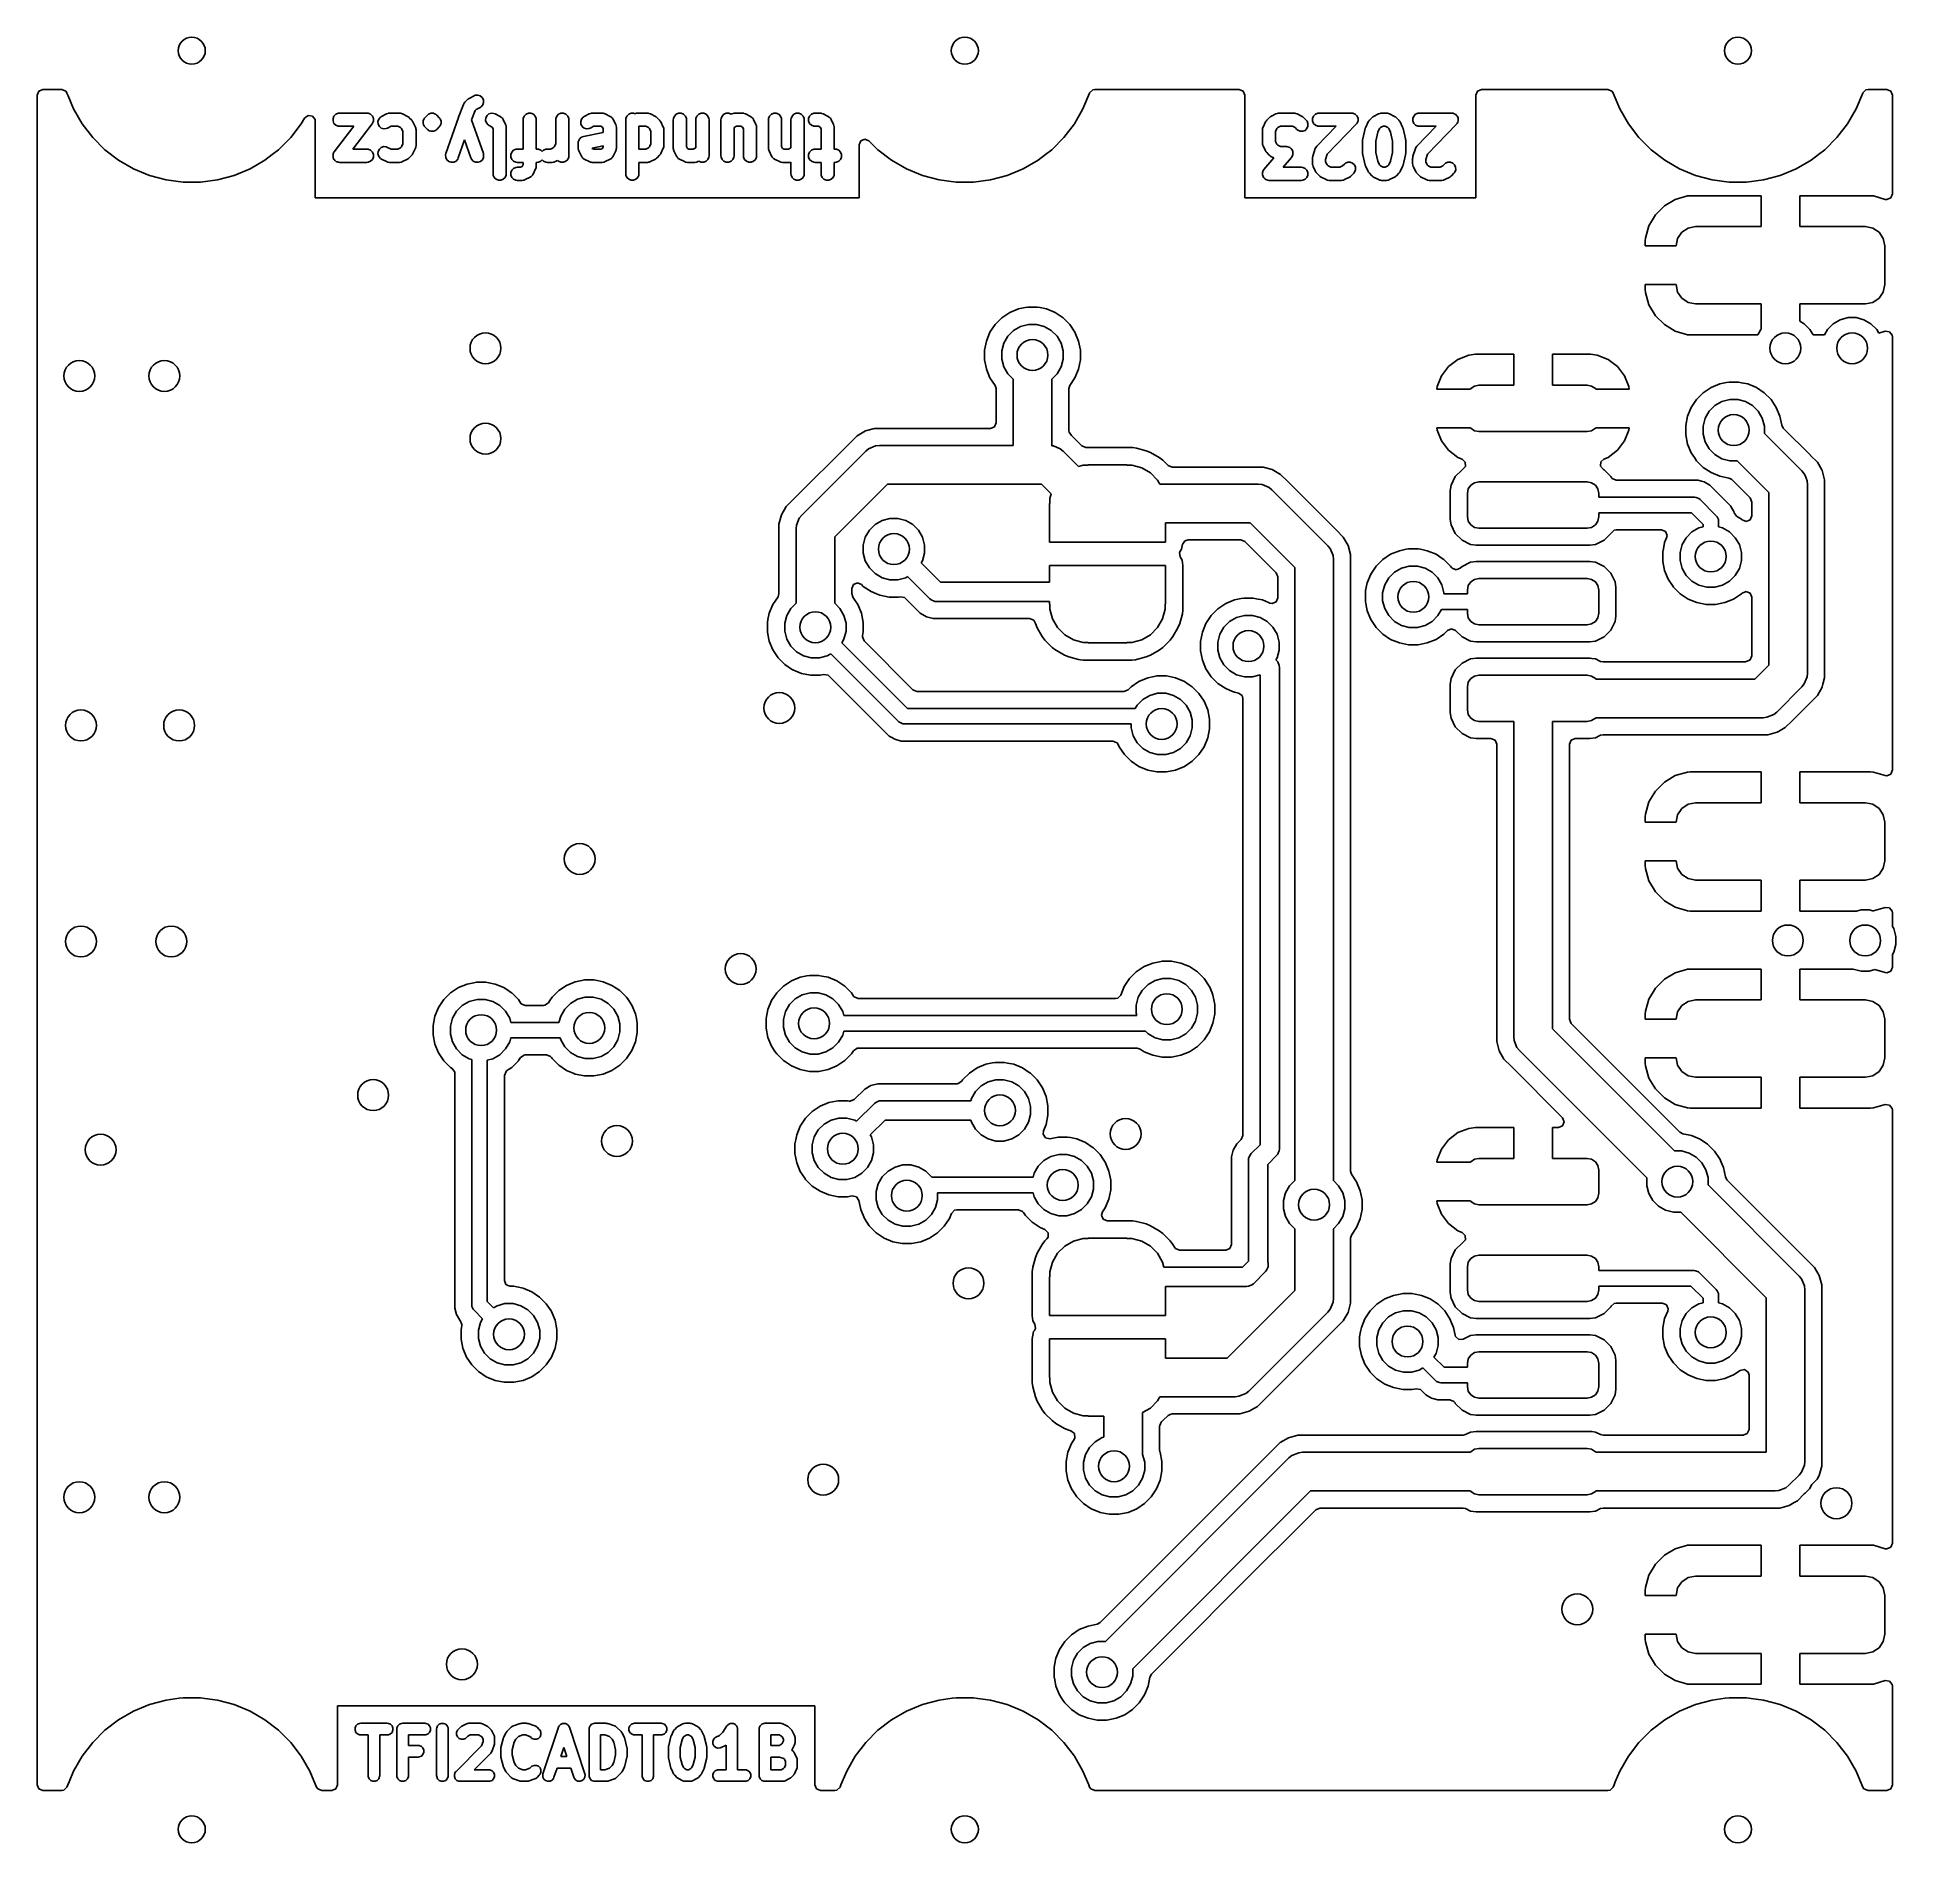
# Model space of a CAD drawing. Extents: x 0.02 to 0.966, y -0.007 to 0.912.
import ezdxf

# ---------------------------------------------------------------- set-up
doc = ezdxf.new("R2010")
doc.units = 0
doc.header["$MEASUREMENT"] = 0
doc.layers.add('BLACK', color=7, linetype='CONTINUOUS')

msp = doc.modelspace()

# ---------------------------------------------------------------- linework, layer by layer
at = {"layer": 'BLACK', "linetype": 'CONTINUOUS'}
for p, q in [((0.0197, 0.88289), (0.02056, 0.88495)), ((0.0197, 0.02262), (0.0197, 0.88289)), ((0.02056, 0.88495), (0.02262, 0.88581)), ((0.02262, 0.88581), (0.03218, 0.88581)), ((0.03218, 0.88581), (0.03424, 0.88495)), ((0.03424, 0.88495), (0.03487, 0.88401)), ((0.03487, 0.88401), (0.03489, 0.88395)), ((0.03489, 0.88395), (0.03489, 0.88395)), ((0.03489, 0.88395), (0.03549, 0.8825)), ((0.03549, 0.8825), (0.03825, 0.87584)), ((0.23753, 0.87929), (0.23881, 0.88061)), ((0.23881, 0.88061), (0.23907, 0.88083)), ((0.23907, 0.88083), (0.23912, 0.88089)), ((0.23912, 0.88089), (0.23922, 0.88096)), ((0.23922, 0.88096), (0.23931, 0.88103)), ((0.23931, 0.88103), (0.23939, 0.88107)), ((0.23939, 0.88107), (0.23968, 0.88125)), ((0.23968, 0.88125), (0.24223, 0.88256)), ((0.24223, 0.88256), (0.24284, 0.8828)), ((0.24284, 0.8828), (0.24414, 0.88291)), ((0.24414, 0.88291), (0.24538, 0.88251)), ((0.24538, 0.88251), (0.24638, 0.88167)), ((0.24638, 0.88167), (0.24697, 0.88051)), ((0.24697, 0.88051), (0.24708, 0.87921)), ((0.5523, 0.87584), (0.55566, 0.88395)), ((0.55566, 0.88395), (0.55568, 0.88401)), ((0.55566, 0.88395), (0.55566, 0.88395)), ((0.55568, 0.88401), (0.55726, 0.88559)), ((0.55726, 0.88559), (0.55838, 0.88581)), ((0.55838, 0.88581), (0.63184, 0.88581)), ((0.63184, 0.88581), (0.6339, 0.88495)), ((0.6339, 0.88495), (0.63475, 0.88289)), ((0.63475, 0.88289), (0.63475, 0.88267)), ((0.63475, 0.88267), (0.63475, 0.83058)), ((0.75232, 0.88289), (0.75317, 0.88495)), ((0.75232, 0.83058), (0.75232, 0.88289)), ((0.75317, 0.88495), (0.75523, 0.88581)), ((0.75523, 0.88581), (0.81958, 0.88581)), ((0.81958, 0.88581), (0.82164, 0.88495)), ((0.82164, 0.88495), (0.82227, 0.88401)), ((0.82227, 0.88401), (0.82229, 0.88395)), ((0.82229, 0.88395), (0.82229, 0.88395)), ((0.82229, 0.88395), (0.82282, 0.88267)), ((0.82282, 0.88267), (0.82565, 0.87584)), ((0.946, 0.87584), (0.94936, 0.88395)), ((0.94936, 0.88395), (0.94938, 0.88401)), ((0.94936, 0.88395), (0.94936, 0.88395)), ((0.94938, 0.88401), (0.95096, 0.88559)), ((0.95096, 0.88559), (0.95208, 0.88581)), ((0.95208, 0.88581), (0.96163, 0.88581)), ((0.96163, 0.88581), (0.96369, 0.88495)), ((0.96369, 0.88495), (0.96455, 0.88289)), ((0.96455, 0.88289), (0.96455, 0.83263)), ((0.03825, 0.87584), (0.03825, 0.87584)), ((0.03825, 0.87584), (0.04264, 0.86824)), ((0.15421, 0.86824), (0.15592, 0.8712)), ((0.15592, 0.8712), (0.15769, 0.87256)), ((0.15769, 0.87256), (0.1599, 0.87227)), ((0.1599, 0.87227), (0.16126, 0.8705)), ((0.17036, 0.87105), (0.17086, 0.87226)), ((0.17036, 0.86975), (0.17036, 0.87105)), ((0.17086, 0.87226), (0.17178, 0.87318)), ((0.17178, 0.87318), (0.17299, 0.87368)), ((0.17299, 0.87368), (0.17364, 0.87375)), ((0.17364, 0.87375), (0.18766, 0.87375)), ((0.18766, 0.87375), (0.18781, 0.87373)), ((0.18781, 0.87373), (0.18787, 0.87374)), ((0.18787, 0.87374), (0.18796, 0.87372)), ((0.18796, 0.87372), (0.18832, 0.87368)), ((0.18832, 0.87368), (0.18872, 0.87352)), ((0.18872, 0.87352), (0.18914, 0.87341)), ((0.18914, 0.87341), (0.18932, 0.87327)), ((0.18932, 0.87327), (0.18952, 0.87318)), ((0.18952, 0.87318), (0.18983, 0.87288)), ((0.18983, 0.87288), (0.19017, 0.87261)), ((0.19017, 0.87261), (0.19029, 0.87242)), ((0.19029, 0.87242), (0.19045, 0.87226)), ((0.19045, 0.87226), (0.19061, 0.87186)), ((0.19061, 0.87186), (0.19083, 0.87149)), ((0.19083, 0.87149), (0.19086, 0.87126)), ((0.19086, 0.87126), (0.19095, 0.87105)), ((0.19095, 0.87105), (0.19095, 0.87062)), ((0.19366, 0.87071), (0.19451, 0.87171)), ((0.19451, 0.87171), (0.19506, 0.87206)), ((0.19506, 0.87206), (0.19761, 0.87338)), ((0.19761, 0.87338), (0.19822, 0.87362)), ((0.19822, 0.87362), (0.19836, 0.87363)), ((0.19836, 0.87363), (0.19848, 0.87368)), ((0.19848, 0.87368), (0.19914, 0.87375)), ((0.19914, 0.87375), (0.20424, 0.87375)), ((0.20424, 0.87375), (0.20489, 0.87368)), ((0.20489, 0.87368), (0.20502, 0.87363)), ((0.20502, 0.87363), (0.20516, 0.87362)), ((0.20516, 0.87362), (0.20577, 0.87338)), ((0.20577, 0.87338), (0.20832, 0.87206)), ((0.20832, 0.87206), (0.2086, 0.87188)), ((0.2086, 0.87188), (0.20869, 0.87184)), ((0.20869, 0.87184), (0.20877, 0.87177)), ((0.20877, 0.87177), (0.20887, 0.87171)), ((0.20887, 0.87171), (0.20893, 0.87164)), ((0.20893, 0.87164), (0.20919, 0.87142)), ((0.20919, 0.87142), (0.21046, 0.87011)), ((0.2165, 0.87035), (0.21673, 0.87091)), ((0.21673, 0.87091), (0.21677, 0.87096)), ((0.21677, 0.87096), (0.21678, 0.87099)), ((0.21678, 0.87099), (0.21683, 0.87103)), ((0.21683, 0.87103), (0.21713, 0.87142)), ((0.21713, 0.87142), (0.21841, 0.87273)), ((0.21841, 0.87273), (0.21891, 0.87316)), ((0.21891, 0.87316), (0.21893, 0.87317)), ((0.21893, 0.87317), (0.21895, 0.87318)), ((0.21895, 0.87318), (0.21897, 0.87319)), ((0.21897, 0.87319), (0.21899, 0.87321)), ((0.21899, 0.87321), (0.21955, 0.87343)), ((0.21955, 0.87343), (0.22011, 0.87367)), ((0.22011, 0.87367), (0.22013, 0.87367)), ((0.22013, 0.87367), (0.22016, 0.87368)), ((0.22016, 0.87368), (0.22018, 0.87368)), ((0.22018, 0.87368), (0.2202, 0.87369)), ((0.2202, 0.87369), (0.22081, 0.87368)), ((0.22081, 0.87368), (0.22142, 0.87369)), ((0.22142, 0.87369), (0.22144, 0.87368)), ((0.22144, 0.87368), (0.22146, 0.87368)), ((0.22146, 0.87368), (0.22149, 0.87367)), ((0.22149, 0.87367), (0.22151, 0.87367)), ((0.22151, 0.87367), (0.22207, 0.87343)), ((0.22207, 0.87343), (0.22263, 0.87321)), ((0.22263, 0.87321), (0.22265, 0.87319)), ((0.22265, 0.87319), (0.22267, 0.87318)), ((0.22267, 0.87318), (0.22269, 0.87317)), ((0.22269, 0.87317), (0.22271, 0.87316)), ((0.22271, 0.87316), (0.22321, 0.87273)), ((0.22321, 0.87273), (0.22449, 0.87142)), ((0.22449, 0.87142), (0.22479, 0.87103)), ((0.22479, 0.87103), (0.22484, 0.87099)), ((0.22484, 0.87099), (0.22485, 0.87096)), ((0.22485, 0.87096), (0.22489, 0.87091)), ((0.22489, 0.87091), (0.22512, 0.87035)), ((0.22785, 0.85313), (0.23422, 0.8715)), ((0.23422, 0.8715), (0.23425, 0.87155)), ((0.23425, 0.87155), (0.23426, 0.87161)), ((0.23426, 0.87161), (0.23681, 0.87818)), ((0.23681, 0.87818), (0.23711, 0.87876)), ((0.23711, 0.87876), (0.23712, 0.87877)), ((0.23712, 0.87878), (0.23753, 0.87929)), ((0.23712, 0.87877), (0.23712, 0.87878)), ((0.24281, 0.87512), (0.24095, 0.87034)), ((0.24323, 0.87555), (0.24281, 0.87512)), ((0.24529, 0.87661), (0.24323, 0.87555)), ((0.24584, 0.87697), (0.24529, 0.87661)), ((0.24668, 0.87796), (0.24584, 0.87697)), ((0.24708, 0.87921), (0.24668, 0.87796)), ((0.24808, 0.87002), (0.24819, 0.87132)), ((0.24819, 0.87132), (0.24879, 0.87248)), ((0.24879, 0.87248), (0.24978, 0.87333)), ((0.24978, 0.87333), (0.25103, 0.87373)), ((0.25103, 0.87373), (0.25233, 0.87362)), ((0.25233, 0.87362), (0.25294, 0.87338)), ((0.25294, 0.87338), (0.25549, 0.87206)), ((0.25549, 0.87206), (0.2556, 0.87199)), ((0.2556, 0.87199), (0.25565, 0.87198)), ((0.25565, 0.87198), (0.25571, 0.87192)), ((0.25571, 0.87192), (0.25604, 0.87171)), ((0.25604, 0.87171), (0.25631, 0.87139)), ((0.25631, 0.87139), (0.25662, 0.87111)), ((0.25662, 0.87111), (0.25683, 0.87078)), ((0.26718, 0.8704), (0.26725, 0.87105)), ((0.26725, 0.87105), (0.26775, 0.87226)), ((0.26775, 0.87226), (0.26867, 0.87318)), ((0.26867, 0.87318), (0.26988, 0.87368)), ((0.26988, 0.87368), (0.27118, 0.87368)), ((0.27118, 0.87368), (0.27239, 0.87318)), ((0.27239, 0.87318), (0.27331, 0.87226)), ((0.27331, 0.87226), (0.27381, 0.87105)), ((0.27381, 0.87105), (0.27388, 0.8704)), ((0.28376, 0.8704), (0.28382, 0.87105)), ((0.28382, 0.87105), (0.28432, 0.87226)), ((0.28432, 0.87226), (0.28524, 0.87318)), ((0.28524, 0.87318), (0.28645, 0.87368)), ((0.28645, 0.87368), (0.28775, 0.87368)), ((0.28775, 0.87368), (0.28896, 0.87318)), ((0.28896, 0.87318), (0.28988, 0.87226)), ((0.28988, 0.87226), (0.29038, 0.87105)), ((0.29038, 0.87105), (0.29045, 0.8704)), ((0.29692, 0.87071), (0.29777, 0.87171)), ((0.29777, 0.87171), (0.29832, 0.87206)), ((0.29832, 0.87206), (0.30087, 0.87338)), ((0.30087, 0.87338), (0.30148, 0.87362)), ((0.30148, 0.87362), (0.30162, 0.87363)), ((0.30162, 0.87363), (0.30175, 0.87368)), ((0.30175, 0.87368), (0.3024, 0.87375)), ((0.3024, 0.87375), (0.3075, 0.87375)), ((0.3075, 0.87375), (0.30815, 0.87368)), ((0.30815, 0.87368), (0.30828, 0.87363)), ((0.30828, 0.87363), (0.30842, 0.87362)), ((0.30842, 0.87362), (0.30903, 0.87338)), ((0.30903, 0.87338), (0.31158, 0.87206)), ((0.31158, 0.87206), (0.31169, 0.87199)), ((0.31169, 0.87199), (0.31174, 0.87198)), ((0.31174, 0.87198), (0.3118, 0.87192)), ((0.3118, 0.87192), (0.31213, 0.87171)), ((0.31213, 0.87171), (0.3124, 0.87139)), ((0.3124, 0.87139), (0.31272, 0.87111)), ((0.31272, 0.87111), (0.31292, 0.87078)), ((0.31945, 0.8704), (0.31951, 0.87105)), ((0.31951, 0.87105), (0.32001, 0.87226)), ((0.32001, 0.87226), (0.32094, 0.87318)), ((0.32094, 0.87318), (0.32214, 0.87368)), ((0.32214, 0.87368), (0.32345, 0.87368)), ((0.32345, 0.87368), (0.32401, 0.87345)), ((0.32401, 0.87345), (0.32443, 0.87362)), ((0.32443, 0.87362), (0.32456, 0.87363)), ((0.32456, 0.87363), (0.32469, 0.87368)), ((0.32469, 0.87368), (0.32535, 0.87375)), ((0.32535, 0.87375), (0.33045, 0.87375)), ((0.33045, 0.87375), (0.3311, 0.87368)), ((0.3311, 0.87368), (0.33123, 0.87363)), ((0.33123, 0.87363), (0.33137, 0.87362)), ((0.33137, 0.87362), (0.33198, 0.87338)), ((0.33198, 0.87338), (0.33453, 0.87206)), ((0.33453, 0.87206), (0.33481, 0.87188)), ((0.33481, 0.87188), (0.3349, 0.87184)), ((0.3349, 0.87184), (0.33498, 0.87177)), ((0.33498, 0.87177), (0.33508, 0.87171)), ((0.33508, 0.87171), (0.33514, 0.87164)), ((0.33514, 0.87164), (0.3354, 0.87142)), ((0.3354, 0.87142), (0.33667, 0.87011)), ((0.34367, 0.8704), (0.34374, 0.87105)), ((0.34374, 0.87105), (0.34424, 0.87226)), ((0.34424, 0.87226), (0.34516, 0.87318)), ((0.34516, 0.87318), (0.34637, 0.87368)), ((0.34637, 0.87368), (0.34767, 0.87368)), ((0.34767, 0.87368), (0.34888, 0.87318)), ((0.34888, 0.87318), (0.3498, 0.87226)), ((0.3498, 0.87226), (0.3503, 0.87105)), ((0.3503, 0.87105), (0.35037, 0.8704)), ((0.35515, 0.8704), (0.35521, 0.87105)), ((0.35521, 0.87105), (0.35571, 0.87226)), ((0.35571, 0.87226), (0.35663, 0.87318)), ((0.35663, 0.87318), (0.35784, 0.87368)), ((0.35784, 0.87368), (0.35915, 0.87368)), ((0.35915, 0.87368), (0.36035, 0.87318)), ((0.36035, 0.87318), (0.36128, 0.87226)), ((0.36128, 0.87226), (0.36177, 0.87105)), ((0.36177, 0.87105), (0.36184, 0.8704)), ((0.36789, 0.8704), (0.36796, 0.87105)), ((0.36796, 0.87105), (0.36846, 0.87226)), ((0.36846, 0.87226), (0.36938, 0.87318)), ((0.36938, 0.87318), (0.37059, 0.87368)), ((0.37059, 0.87368), (0.37189, 0.87368)), ((0.37189, 0.87368), (0.3731, 0.87318)), ((0.3731, 0.87318), (0.37312, 0.87316)), ((0.37312, 0.87316), (0.37353, 0.87338)), ((0.37353, 0.87338), (0.37414, 0.87362)), ((0.37414, 0.87362), (0.37428, 0.87363)), ((0.37428, 0.87363), (0.37441, 0.87368)), ((0.37441, 0.87368), (0.37507, 0.87375)), ((0.37507, 0.87375), (0.37889, 0.87375)), ((0.37889, 0.87375), (0.37954, 0.87368)), ((0.37954, 0.87368), (0.37967, 0.87363)), ((0.37967, 0.87363), (0.37981, 0.87362)), ((0.37981, 0.87362), (0.38042, 0.87338)), ((0.38042, 0.87338), (0.38297, 0.87206)), ((0.38297, 0.87206), (0.38308, 0.87199)), ((0.38308, 0.87199), (0.38313, 0.87198)), ((0.38313, 0.87198), (0.38319, 0.87192)), ((0.38319, 0.87192), (0.38352, 0.87171)), ((0.38352, 0.87171), (0.38379, 0.87139)), ((0.38379, 0.87139), (0.38411, 0.87111)), ((0.38411, 0.87111), (0.38431, 0.87078)), ((0.39212, 0.8704), (0.39218, 0.87105)), ((0.39218, 0.87105), (0.39268, 0.87226)), ((0.39268, 0.87226), (0.3936, 0.87318)), ((0.3936, 0.87318), (0.39481, 0.87368)), ((0.39481, 0.87368), (0.39612, 0.87368)), ((0.39612, 0.87368), (0.39732, 0.87318)), ((0.39732, 0.87318), (0.39825, 0.87226)), ((0.39825, 0.87226), (0.39875, 0.87105)), ((0.39875, 0.87105), (0.39881, 0.8704)), ((0.40359, 0.8704), (0.40365, 0.87105)), ((0.40365, 0.87105), (0.40415, 0.87226)), ((0.40415, 0.87226), (0.40508, 0.87318)), ((0.40508, 0.87318), (0.40628, 0.87368)), ((0.40628, 0.87368), (0.40759, 0.87368)), ((0.40759, 0.87368), (0.4088, 0.87318)), ((0.4088, 0.87318), (0.40972, 0.87226)), ((0.40972, 0.87226), (0.41022, 0.87105)), ((0.41022, 0.87105), (0.41028, 0.8704)), ((0.41258, 0.87105), (0.41308, 0.87226)), ((0.41258, 0.86975), (0.41258, 0.87105)), ((0.41308, 0.87226), (0.414, 0.87318)), ((0.414, 0.87318), (0.41521, 0.87368)), ((0.41521, 0.87368), (0.41586, 0.87375)), ((0.41586, 0.87375), (0.41841, 0.87375)), ((0.41841, 0.87375), (0.41906, 0.87368)), ((0.41906, 0.87368), (0.41919, 0.87363)), ((0.41919, 0.87363), (0.41933, 0.87362)), ((0.41933, 0.87362), (0.41994, 0.87338)), ((0.41994, 0.87338), (0.42249, 0.87206)), ((0.42249, 0.87206), (0.4226, 0.87199)), ((0.4226, 0.87199), (0.42265, 0.87198)), ((0.42265, 0.87198), (0.42271, 0.87192)), ((0.42271, 0.87192), (0.42304, 0.87171)), ((0.42304, 0.87171), (0.42331, 0.87139)), ((0.42331, 0.87139), (0.42363, 0.87111)), ((0.42363, 0.87111), (0.42383, 0.87078)), ((0.54791, 0.86824), (0.5523, 0.87584)), ((0.64589, 0.87011), (0.64717, 0.87142)), ((0.64717, 0.87142), (0.64743, 0.87164)), ((0.64743, 0.87164), (0.64749, 0.87171)), ((0.64749, 0.87171), (0.64758, 0.87177)), ((0.64758, 0.87177), (0.64767, 0.87184)), ((0.64767, 0.87184), (0.64775, 0.87188)), ((0.64775, 0.87188), (0.64804, 0.87206)), ((0.64804, 0.87206), (0.65059, 0.87338)), ((0.65059, 0.87338), (0.6512, 0.87362)), ((0.6512, 0.87362), (0.65134, 0.87363)), ((0.65134, 0.87363), (0.65147, 0.87368)), ((0.65147, 0.87368), (0.65212, 0.87375)), ((0.65212, 0.87375), (0.65977, 0.87375)), ((0.65977, 0.87375), (0.66042, 0.87368)), ((0.66042, 0.87368), (0.66055, 0.87363)), ((0.66055, 0.87363), (0.66069, 0.87362)), ((0.66069, 0.87362), (0.6613, 0.87338)), ((0.6613, 0.87338), (0.66385, 0.87206)), ((0.66385, 0.87206), (0.66414, 0.87188)), ((0.66414, 0.87188), (0.66422, 0.87184)), ((0.66422, 0.87184), (0.6643, 0.87177)), ((0.6643, 0.87177), (0.6644, 0.87171)), ((0.6644, 0.87171), (0.66446, 0.87164)), ((0.66446, 0.87164), (0.66472, 0.87142)), ((0.66472, 0.87142), (0.66599, 0.87011)), ((0.66923, 0.87105), (0.66973, 0.87226)), ((0.66923, 0.86975), (0.66923, 0.87105)), ((0.66973, 0.87226), (0.67066, 0.87318)), ((0.67066, 0.87318), (0.67186, 0.87368)), ((0.67186, 0.87368), (0.67252, 0.87375)), ((0.67252, 0.87375), (0.68909, 0.87375)), ((0.68909, 0.87375), (0.68966, 0.87369)), ((0.68966, 0.87369), (0.68969, 0.87369)), ((0.68969, 0.87369), (0.68971, 0.87369)), ((0.68971, 0.87369), (0.68974, 0.87368)), ((0.68974, 0.87368), (0.69032, 0.87344)), ((0.69032, 0.87344), (0.69091, 0.87321)), ((0.69091, 0.87321), (0.69093, 0.87319)), ((0.69093, 0.87319), (0.69095, 0.87318)), ((0.69095, 0.87318), (0.69139, 0.87274)), ((0.69139, 0.87274), (0.69184, 0.8723)), ((0.69184, 0.8723), (0.69185, 0.87228)), ((0.69185, 0.87228), (0.69187, 0.87226)), ((0.69187, 0.87226), (0.69211, 0.87168)), ((0.69211, 0.87168), (0.69236, 0.8711)), ((0.69236, 0.8711), (0.69236, 0.87108)), ((0.69236, 0.87108), (0.69237, 0.87105)), ((0.69237, 0.87105), (0.69237, 0.87042)), ((0.69816, 0.87011), (0.69944, 0.87142)), ((0.69944, 0.87142), (0.6997, 0.87164)), ((0.6997, 0.87164), (0.69975, 0.87171)), ((0.69975, 0.87171), (0.69985, 0.87177)), ((0.69985, 0.87177), (0.69994, 0.87184)), ((0.69994, 0.87184), (0.70002, 0.87188)), ((0.70002, 0.87188), (0.70031, 0.87206)), ((0.70031, 0.87206), (0.70286, 0.87338)), ((0.70286, 0.87338), (0.70347, 0.87362)), ((0.70347, 0.87362), (0.7036, 0.87363)), ((0.7036, 0.87363), (0.70373, 0.87368)), ((0.70373, 0.87368), (0.70439, 0.87375)), ((0.70439, 0.87375), (0.70694, 0.87375)), ((0.70694, 0.87375), (0.70759, 0.87368)), ((0.70759, 0.87368), (0.70772, 0.87363)), ((0.70772, 0.87363), (0.70786, 0.87362)), ((0.70786, 0.87362), (0.70847, 0.87338)), ((0.70847, 0.87338), (0.71102, 0.87206)), ((0.71102, 0.87206), (0.7113, 0.87188)), ((0.7113, 0.87188), (0.71139, 0.87184)), ((0.71139, 0.87184), (0.71147, 0.87177)), ((0.71147, 0.87177), (0.71157, 0.87171)), ((0.71157, 0.87171), (0.71163, 0.87164)), ((0.71163, 0.87164), (0.71189, 0.87142)), ((0.71189, 0.87142), (0.71316, 0.87011)), ((0.72023, 0.87105), (0.72073, 0.87226)), ((0.72023, 0.86975), (0.72023, 0.87105)), ((0.72073, 0.87226), (0.72165, 0.87318)), ((0.72165, 0.87318), (0.72286, 0.87368)), ((0.72286, 0.87368), (0.72351, 0.87375)), ((0.72351, 0.87375), (0.74008, 0.87375)), ((0.74008, 0.87375), (0.74065, 0.87369)), ((0.74065, 0.87369), (0.74069, 0.87369)), ((0.74069, 0.87369), (0.7407, 0.87369)), ((0.7407, 0.87369), (0.74074, 0.87368)), ((0.74074, 0.87368), (0.74132, 0.87344)), ((0.74132, 0.87344), (0.7419, 0.87321)), ((0.7419, 0.87321), (0.74192, 0.87319)), ((0.74192, 0.87319), (0.74194, 0.87318)), ((0.74194, 0.87318), (0.74239, 0.87274)), ((0.74239, 0.87274), (0.74284, 0.8723)), ((0.74284, 0.8723), (0.74285, 0.87228)), ((0.74285, 0.87228), (0.74286, 0.87226)), ((0.74286, 0.87226), (0.74311, 0.87168)), ((0.74311, 0.87168), (0.74335, 0.8711)), ((0.74335, 0.8711), (0.74336, 0.87108)), ((0.74336, 0.87108), (0.74336, 0.87105)), ((0.74336, 0.87105), (0.74336, 0.87042)), ((0.82565, 0.87584), (0.82565, 0.87584)), ((0.82565, 0.87584), (0.83004, 0.86824)), ((0.94161, 0.86824), (0.946, 0.87584)), ((0.04264, 0.86824), (0.04264, 0.86824)), ((0.04264, 0.86824), (0.04798, 0.86127)), ((0.14887, 0.86127), (0.15421, 0.86824)), ((0.16126, 0.8705), (0.16136, 0.86975)), ((0.16136, 0.86975), (0.16136, 0.83058)), ((0.17086, 0.86854), (0.17036, 0.86975)), ((0.17178, 0.86762), (0.17086, 0.86854)), ((0.17098, 0.85406), (0.1809, 0.86705)), ((0.17299, 0.86712), (0.17178, 0.86762)), ((0.17364, 0.86705), (0.17299, 0.86712)), ((0.1809, 0.86705), (0.17364, 0.86705)), ((0.19032, 0.86837), (0.1804, 0.85538)), ((0.1904, 0.8685), (0.19032, 0.86837)), ((0.19045, 0.86854), (0.1904, 0.8685)), ((0.19048, 0.86862), (0.19045, 0.86854)), ((0.19067, 0.86893), (0.19048, 0.86862)), ((0.19078, 0.86935), (0.19067, 0.86893)), ((0.19095, 0.86975), (0.19078, 0.86935)), ((0.19095, 0.87062), (0.191, 0.87019)), ((0.191, 0.87019), (0.19095, 0.86997)), ((0.19095, 0.86997), (0.19095, 0.86975)), ((0.19326, 0.86947), (0.19366, 0.87071)), ((0.19337, 0.86817), (0.19326, 0.86947)), ((0.19397, 0.86701), (0.19337, 0.86817)), ((0.19496, 0.86616), (0.19397, 0.86701)), ((0.19621, 0.86576), (0.19496, 0.86616)), ((0.19751, 0.86587), (0.19621, 0.86576)), ((0.19812, 0.86611), (0.19751, 0.86587)), ((0.19995, 0.86705), (0.19812, 0.86611)), ((0.20343, 0.86705), (0.19995, 0.86705)), ((0.20477, 0.86636), (0.20343, 0.86705)), ((0.20529, 0.86583), (0.20477, 0.86636)), ((0.20599, 0.86438), (0.20529, 0.86583)), ((0.20599, 0.85805), (0.20599, 0.86438)), ((0.21046, 0.87011), (0.21066, 0.86986)), ((0.21066, 0.86986), (0.21073, 0.8698)), ((0.21073, 0.8698), (0.21079, 0.86969)), ((0.21079, 0.86969), (0.21087, 0.8696)), ((0.21087, 0.8696), (0.2109, 0.86951)), ((0.2109, 0.86951), (0.21107, 0.86924)), ((0.21107, 0.86924), (0.21235, 0.86661)), ((0.21235, 0.86661), (0.21257, 0.866)), ((0.21257, 0.866), (0.21258, 0.8659)), ((0.21258, 0.8659), (0.21262, 0.8658)), ((0.21262, 0.8658), (0.21268, 0.86515)), ((0.21268, 0.86515), (0.21268, 0.85728)), ((0.21624, 0.86969), (0.21626, 0.86974)), ((0.21625, 0.86909), (0.21624, 0.86969)), ((0.21624, 0.86848), (0.21625, 0.86909)), ((0.21626, 0.86844), (0.21624, 0.86848)), ((0.21626, 0.86979), (0.2165, 0.87035)), ((0.21626, 0.86974), (0.21626, 0.86979)), ((0.21626, 0.86839), (0.21626, 0.86844)), ((0.2165, 0.86783), (0.21626, 0.86839)), ((0.21673, 0.86727), (0.2165, 0.86783)), ((0.21677, 0.86722), (0.21673, 0.86727)), ((0.21678, 0.86719), (0.21677, 0.86722)), ((0.21683, 0.86715), (0.21678, 0.86719)), ((0.21713, 0.86676), (0.21683, 0.86715)), ((0.21841, 0.86544), (0.21713, 0.86676)), ((0.21891, 0.86502), (0.21841, 0.86544)), ((0.21893, 0.86501), (0.21891, 0.86502)), ((0.21895, 0.86499), (0.21893, 0.86501)), ((0.21897, 0.86498), (0.21895, 0.86499)), ((0.21899, 0.86497), (0.21897, 0.86498)), ((0.21955, 0.86474), (0.21899, 0.86497)), ((0.22011, 0.8645), (0.21955, 0.86474)), ((0.22013, 0.8645), (0.22011, 0.8645)), ((0.22016, 0.86449), (0.22013, 0.8645)), ((0.22018, 0.86449), (0.22016, 0.86449)), ((0.2202, 0.86449), (0.22018, 0.86449)), ((0.22081, 0.86449), (0.2202, 0.86449)), ((0.22142, 0.86449), (0.22081, 0.86449)), ((0.22144, 0.86449), (0.22142, 0.86449)), ((0.22146, 0.86449), (0.22144, 0.86449)), ((0.22149, 0.8645), (0.22146, 0.86449)), ((0.22151, 0.8645), (0.22149, 0.8645)), ((0.22207, 0.86474), (0.22151, 0.8645)), ((0.22263, 0.86497), (0.22207, 0.86474)), ((0.22265, 0.86498), (0.22263, 0.86497)), ((0.22267, 0.86499), (0.22265, 0.86498)), ((0.22269, 0.86501), (0.22267, 0.86499)), ((0.22271, 0.86502), (0.22269, 0.86501)), ((0.22321, 0.86544), (0.22271, 0.86502)), ((0.22449, 0.86676), (0.22321, 0.86544)), ((0.22479, 0.86715), (0.22449, 0.86676)), ((0.22484, 0.86719), (0.22479, 0.86715)), ((0.22485, 0.86722), (0.22484, 0.86719)), ((0.22489, 0.86727), (0.22485, 0.86722)), ((0.22512, 0.86783), (0.22489, 0.86727)), ((0.22512, 0.87035), (0.22536, 0.86979)), ((0.22536, 0.86839), (0.22512, 0.86783)), ((0.22536, 0.86979), (0.22536, 0.86974)), ((0.22536, 0.86974), (0.22538, 0.86969)), ((0.22538, 0.86848), (0.22536, 0.86844)), ((0.22536, 0.86844), (0.22536, 0.86839)), ((0.22538, 0.86969), (0.22537, 0.86909)), ((0.22537, 0.86909), (0.22538, 0.86848)), ((0.24095, 0.87034), (0.24692, 0.85313)), ((0.24848, 0.86878), (0.24808, 0.87002)), ((0.24932, 0.86778), (0.24848, 0.86878)), ((0.24987, 0.86743), (0.24932, 0.86778)), ((0.25143, 0.86662), (0.24987, 0.86743)), ((0.25188, 0.86569), (0.25143, 0.86662)), ((0.25188, 0.84284), (0.25188, 0.86569)), ((0.25683, 0.87078), (0.25688, 0.87071)), ((0.25688, 0.87071), (0.2569, 0.87066)), ((0.2569, 0.87066), (0.25697, 0.87055)), ((0.25697, 0.87055), (0.25824, 0.86793)), ((0.25824, 0.86793), (0.25847, 0.86731)), ((0.25847, 0.86731), (0.25847, 0.86721)), ((0.25847, 0.86721), (0.25851, 0.86712)), ((0.25851, 0.86712), (0.25858, 0.86646)), ((0.25858, 0.86646), (0.25858, 0.84284)), ((0.26718, 0.85538), (0.26718, 0.8704)), ((0.27388, 0.8704), (0.27388, 0.85538)), ((0.28376, 0.85805), (0.28376, 0.8704)), ((0.29045, 0.8704), (0.29045, 0.85203)), ((0.29648, 0.86113), (0.29672, 0.86137)), ((0.29653, 0.86947), (0.29692, 0.87071)), ((0.29663, 0.86817), (0.29653, 0.86947)), ((0.29723, 0.86701), (0.29663, 0.86817)), ((0.29672, 0.86137), (0.29701, 0.86149)), ((0.29701, 0.86149), (0.29727, 0.86167)), ((0.29823, 0.86616), (0.29723, 0.86701)), ((0.29727, 0.86167), (0.2979, 0.86187)), ((0.2979, 0.86187), (0.30798, 0.86394)), ((0.29947, 0.86576), (0.29823, 0.86616)), ((0.30077, 0.86587), (0.29947, 0.86576)), ((0.30138, 0.86611), (0.30077, 0.86587)), ((0.30321, 0.86705), (0.30138, 0.86611)), ((0.30669, 0.86705), (0.30321, 0.86705)), ((0.30753, 0.86662), (0.30669, 0.86705)), ((0.30798, 0.86569), (0.30753, 0.86662)), ((0.30798, 0.86394), (0.30798, 0.86569)), ((0.31292, 0.87078), (0.31298, 0.87071)), ((0.31298, 0.87071), (0.31299, 0.87066)), ((0.31299, 0.87066), (0.31306, 0.87055)), ((0.31306, 0.87055), (0.31433, 0.86793)), ((0.31433, 0.86793), (0.31456, 0.86731)), ((0.31456, 0.86731), (0.31457, 0.86721)), ((0.31457, 0.86721), (0.31461, 0.86712)), ((0.31461, 0.86712), (0.31467, 0.86646)), ((0.31467, 0.86646), (0.31467, 0.85597)), ((0.31945, 0.84284), (0.31945, 0.8704)), ((0.32614, 0.86705), (0.32614, 0.85538)), ((0.32616, 0.86705), (0.32614, 0.86705)), ((0.32964, 0.86705), (0.32616, 0.86705)), ((0.33098, 0.86636), (0.32964, 0.86705)), ((0.3315, 0.86583), (0.33098, 0.86636)), ((0.3322, 0.86438), (0.3315, 0.86583)), ((0.3322, 0.85805), (0.3322, 0.86438)), ((0.33667, 0.87011), (0.33687, 0.86986)), ((0.33687, 0.86986), (0.33694, 0.8698)), ((0.33694, 0.8698), (0.337, 0.86969)), ((0.337, 0.86969), (0.33708, 0.8696)), ((0.33708, 0.8696), (0.33711, 0.86951)), ((0.33711, 0.86951), (0.33728, 0.86924)), ((0.33728, 0.86924), (0.33856, 0.86661)), ((0.33856, 0.86661), (0.33878, 0.866)), ((0.33878, 0.866), (0.33879, 0.8659)), ((0.33879, 0.8659), (0.33883, 0.8658)), ((0.33883, 0.8658), (0.33889, 0.86515)), ((0.33889, 0.86515), (0.33889, 0.85728)), ((0.34367, 0.85597), (0.34367, 0.8704)), ((0.35037, 0.8704), (0.35037, 0.85674)), ((0.35515, 0.85604), (0.35515, 0.8704)), ((0.36184, 0.8704), (0.36184, 0.85203)), ((0.36789, 0.85203), (0.36789, 0.8704)), ((0.37588, 0.86705), (0.37459, 0.86639)), ((0.37459, 0.86639), (0.37459, 0.85203)), ((0.37808, 0.86705), (0.37588, 0.86705)), ((0.37892, 0.86662), (0.37808, 0.86705)), ((0.37937, 0.86569), (0.37892, 0.86662)), ((0.37937, 0.85203), (0.37937, 0.86569)), ((0.38431, 0.87078), (0.38437, 0.87071)), ((0.38437, 0.87071), (0.38438, 0.87066)), ((0.38438, 0.87066), (0.38445, 0.87055)), ((0.38445, 0.87055), (0.38572, 0.86793)), ((0.38572, 0.86793), (0.38595, 0.86731)), ((0.38595, 0.86731), (0.38596, 0.86721)), ((0.38596, 0.86721), (0.386, 0.86712)), ((0.386, 0.86712), (0.38606, 0.86646)), ((0.38606, 0.86646), (0.38606, 0.85203)), ((0.39212, 0.85597), (0.39212, 0.8704)), ((0.39881, 0.8704), (0.39881, 0.85674)), ((0.40359, 0.85604), (0.40359, 0.8704)), ((0.41028, 0.8704), (0.41028, 0.84284)), ((0.41308, 0.86854), (0.41258, 0.86975)), ((0.414, 0.86762), (0.41308, 0.86854)), ((0.41521, 0.86712), (0.414, 0.86762)), ((0.41586, 0.86705), (0.41521, 0.86712)), ((0.4176, 0.86705), (0.41586, 0.86705)), ((0.41844, 0.86662), (0.4176, 0.86705)), ((0.41889, 0.86569), (0.41844, 0.86662)), ((0.41889, 0.85538), (0.41889, 0.86569)), ((0.42383, 0.87078), (0.42389, 0.87071)), ((0.42389, 0.87071), (0.4239, 0.87066)), ((0.4239, 0.87066), (0.42397, 0.87055)), ((0.42397, 0.87055), (0.42524, 0.86793)), ((0.42524, 0.86793), (0.42547, 0.86731)), ((0.42547, 0.86731), (0.42548, 0.86721)), ((0.42548, 0.86721), (0.42552, 0.86712)), ((0.42552, 0.86712), (0.42558, 0.86646)), ((0.42558, 0.86646), (0.42558, 0.85538)), ((0.54257, 0.86127), (0.54791, 0.86824)), ((0.64367, 0.86515), (0.64374, 0.8658)), ((0.64367, 0.85859), (0.64367, 0.86515)), ((0.64374, 0.8658), (0.64378, 0.8659)), ((0.64378, 0.866), (0.64401, 0.86661)), ((0.64378, 0.8659), (0.64378, 0.866)), ((0.64401, 0.86661), (0.64528, 0.86924)), ((0.64528, 0.86924), (0.64545, 0.86951)), ((0.64545, 0.86951), (0.64548, 0.8696)), ((0.64548, 0.8696), (0.64556, 0.86969)), ((0.64556, 0.86969), (0.64563, 0.8698)), ((0.64563, 0.8698), (0.64569, 0.86986)), ((0.64569, 0.86986), (0.64589, 0.87011)), ((0.65107, 0.86583), (0.65037, 0.86438)), ((0.65037, 0.86438), (0.65037, 0.85936)), ((0.65159, 0.86636), (0.65107, 0.86583)), ((0.65293, 0.86705), (0.65159, 0.86636)), ((0.65896, 0.86705), (0.65293, 0.86705)), ((0.6603, 0.86636), (0.65896, 0.86705)), ((0.66119, 0.86544), (0.6603, 0.86636)), ((0.66169, 0.86502), (0.66119, 0.86544)), ((0.66289, 0.8645), (0.66169, 0.86502)), ((0.6642, 0.86449), (0.66289, 0.8645)), ((0.66541, 0.86497), (0.6642, 0.86449)), ((0.66635, 0.86588), (0.66541, 0.86497)), ((0.66599, 0.87011), (0.6664, 0.8696)), ((0.66686, 0.86708), (0.66635, 0.86588)), ((0.6664, 0.8696), (0.66688, 0.86838)), ((0.66688, 0.86838), (0.66686, 0.86708)), ((0.66973, 0.86854), (0.66923, 0.86975)), ((0.67066, 0.86762), (0.66973, 0.86854)), ((0.67186, 0.86712), (0.67066, 0.86762)), ((0.67139, 0.85699), (0.68117, 0.86705)), ((0.67252, 0.86705), (0.67186, 0.86712)), ((0.68117, 0.86705), (0.67252, 0.86705)), ((0.69149, 0.86807), (0.67673, 0.85288)), ((0.69184, 0.86851), (0.69149, 0.86807)), ((0.69187, 0.86854), (0.69184, 0.86851)), ((0.69188, 0.86856), (0.69187, 0.86854)), ((0.6919, 0.86858), (0.69188, 0.86856)), ((0.69213, 0.86917), (0.6919, 0.86858)), ((0.69237, 0.86975), (0.69213, 0.86917)), ((0.69237, 0.87042), (0.69238, 0.8698)), ((0.69238, 0.8698), (0.69237, 0.86977)), ((0.69237, 0.86977), (0.69237, 0.86975)), ((0.69476, 0.86069), (0.69604, 0.86594)), ((0.69604, 0.86594), (0.69605, 0.86598)), ((0.69605, 0.866), (0.69615, 0.86628)), ((0.69605, 0.86598), (0.69605, 0.866)), ((0.69615, 0.86628), (0.69625, 0.86656)), ((0.69625, 0.86656), (0.69626, 0.86658)), ((0.69626, 0.86658), (0.69628, 0.86661)), ((0.69628, 0.86661), (0.69755, 0.86924)), ((0.69755, 0.86924), (0.69772, 0.86951)), ((0.69772, 0.86951), (0.69775, 0.8696)), ((0.69775, 0.8696), (0.69783, 0.86969)), ((0.69783, 0.86969), (0.6979, 0.8698)), ((0.6979, 0.8698), (0.69796, 0.86986)), ((0.69796, 0.86986), (0.69816, 0.87011)), ((0.70245, 0.86401), (0.70136, 0.8595)), ((0.70334, 0.86583), (0.70245, 0.86401)), ((0.70386, 0.86636), (0.70334, 0.86583)), ((0.7052, 0.86705), (0.70386, 0.86636)), ((0.70613, 0.86705), (0.7052, 0.86705)), ((0.70747, 0.86636), (0.70613, 0.86705)), ((0.70799, 0.86583), (0.70747, 0.86636)), ((0.70887, 0.86401), (0.70799, 0.86583)), ((0.70996, 0.8595), (0.70887, 0.86401)), ((0.71316, 0.87011), (0.71336, 0.86986)), ((0.71336, 0.86986), (0.71343, 0.8698)), ((0.71343, 0.8698), (0.71349, 0.86969)), ((0.71349, 0.86969), (0.71357, 0.8696)), ((0.71357, 0.8696), (0.7136, 0.86951)), ((0.7136, 0.86951), (0.71377, 0.86924)), ((0.71377, 0.86924), (0.71505, 0.86661)), ((0.71505, 0.86661), (0.71506, 0.86658)), ((0.71506, 0.86658), (0.71507, 0.86656)), ((0.71507, 0.86656), (0.71517, 0.86628)), ((0.71517, 0.86628), (0.71527, 0.866)), ((0.71527, 0.866), (0.71527, 0.86598)), ((0.71527, 0.86598), (0.71529, 0.86594)), ((0.71529, 0.86594), (0.71656, 0.86069)), ((0.72073, 0.86854), (0.72023, 0.86975)), ((0.72165, 0.86762), (0.72073, 0.86854)), ((0.72286, 0.86712), (0.72165, 0.86762)), ((0.72238, 0.85699), (0.73217, 0.86705)), ((0.72351, 0.86705), (0.72286, 0.86712)), ((0.73217, 0.86705), (0.72351, 0.86705)), ((0.74248, 0.86807), (0.72773, 0.85288)), ((0.74284, 0.86851), (0.74248, 0.86807)), ((0.74286, 0.86854), (0.74284, 0.86851)), ((0.74287, 0.86856), (0.74286, 0.86854)), ((0.74289, 0.86858), (0.74287, 0.86856)), ((0.74312, 0.86917), (0.74289, 0.86858)), ((0.74336, 0.86975), (0.74312, 0.86917)), ((0.74336, 0.87042), (0.74337, 0.8698)), ((0.74337, 0.8698), (0.74336, 0.86977)), ((0.74336, 0.86977), (0.74336, 0.86975)), ((0.83004, 0.86824), (0.83004, 0.86824)), ((0.83004, 0.86824), (0.83538, 0.86127)), ((0.93627, 0.86127), (0.94161, 0.86824)), ((0.04798, 0.86127), (0.05419, 0.85507)), ((0.05419, 0.85507), (0.06115, 0.84973)), ((0.1357, 0.84973), (0.13946, 0.85261)), ((0.13946, 0.85261), (0.14266, 0.85507)), ((0.14266, 0.85507), (0.14887, 0.86127)), ((0.14266, 0.85507), (0.14266, 0.85507)), ((0.14266, 0.85507), (0.14266, 0.85507)), ((0.1703, 0.85224), (0.17036, 0.85246)), ((0.17036, 0.85181), (0.1703, 0.85224)), ((0.17036, 0.85268), (0.17052, 0.85308)), ((0.17036, 0.85246), (0.17036, 0.85268)), ((0.17052, 0.85308), (0.17064, 0.8535)), ((0.17064, 0.8535), (0.17082, 0.85381)), ((0.17082, 0.85381), (0.17086, 0.85389)), ((0.17086, 0.85389), (0.1709, 0.85393)), ((0.1709, 0.85393), (0.17098, 0.85406)), ((0.1804, 0.85538), (0.18766, 0.85538)), ((0.18766, 0.85538), (0.18832, 0.85531)), ((0.18832, 0.85531), (0.18952, 0.85481)), ((0.18952, 0.85481), (0.19045, 0.85389)), ((0.19045, 0.85389), (0.19095, 0.85268)), ((0.19095, 0.85268), (0.19095, 0.85138)), ((0.19326, 0.85296), (0.19337, 0.85426)), ((0.19366, 0.85172), (0.19326, 0.85296)), ((0.19337, 0.85426), (0.19397, 0.85542)), ((0.19397, 0.85542), (0.19496, 0.85627)), ((0.19496, 0.85627), (0.19621, 0.85667)), ((0.19621, 0.85667), (0.19751, 0.85656)), ((0.19751, 0.85656), (0.19812, 0.85632)), ((0.19812, 0.85632), (0.19995, 0.85538)), ((0.19995, 0.85538), (0.20343, 0.85538)), ((0.20343, 0.85538), (0.20477, 0.85607)), ((0.20477, 0.85607), (0.20529, 0.8566)), ((0.20529, 0.8566), (0.20599, 0.85805)), ((0.21046, 0.85232), (0.20919, 0.85101)), ((0.21066, 0.85257), (0.21046, 0.85232)), ((0.21073, 0.85263), (0.21066, 0.85257)), ((0.21079, 0.85274), (0.21073, 0.85263)), ((0.21087, 0.85283), (0.21079, 0.85274)), ((0.2109, 0.85292), (0.21087, 0.85283)), ((0.21107, 0.85319), (0.2109, 0.85292)), ((0.21235, 0.85582), (0.21107, 0.85319)), ((0.21257, 0.85643), (0.21235, 0.85582)), ((0.21258, 0.85653), (0.21257, 0.85643)), ((0.21262, 0.85663), (0.21258, 0.85653)), ((0.21268, 0.85728), (0.21262, 0.85663)), ((0.22769, 0.85249), (0.22785, 0.85313)), ((0.22777, 0.85118), (0.22769, 0.85249)), ((0.23738, 0.86019), (0.23417, 0.85093)), ((0.2406, 0.85093), (0.23738, 0.86019)), ((0.24692, 0.85313), (0.24707, 0.85249)), ((0.24707, 0.85249), (0.247, 0.85118)), ((0.26087, 0.85268), (0.26137, 0.85389)), ((0.26087, 0.85138), (0.26087, 0.85268)), ((0.26137, 0.85389), (0.2623, 0.85481)), ((0.2623, 0.85481), (0.2635, 0.85531)), ((0.2635, 0.85531), (0.26415, 0.85538)), ((0.26415, 0.85538), (0.26718, 0.85538)), ((0.27388, 0.85538), (0.27435, 0.85538)), ((0.27435, 0.85538), (0.27501, 0.85531)), ((0.27501, 0.85531), (0.27621, 0.85481)), ((0.27621, 0.85481), (0.2769, 0.85412)), ((0.2769, 0.85412), (0.27759, 0.85481)), ((0.27759, 0.85481), (0.2788, 0.85531)), ((0.2788, 0.85531), (0.27945, 0.85538)), ((0.27945, 0.85538), (0.28119, 0.85538)), ((0.28119, 0.85538), (0.28253, 0.85607)), ((0.28253, 0.85607), (0.28305, 0.8566)), ((0.28305, 0.8566), (0.28376, 0.85805)), ((0.29045, 0.85203), (0.29038, 0.85138)), ((0.29523, 0.85859), (0.29529, 0.85924)), ((0.29523, 0.85597), (0.29523, 0.85859)), ((0.29529, 0.85531), (0.29523, 0.85597)), ((0.29529, 0.85924), (0.29541, 0.85954)), ((0.29533, 0.85522), (0.29529, 0.85531)), ((0.29534, 0.85512), (0.29533, 0.85522)), ((0.29556, 0.8545), (0.29534, 0.85512)), ((0.29541, 0.85954), (0.29547, 0.85985)), ((0.29547, 0.85985), (0.29566, 0.86013)), ((0.29684, 0.85188), (0.29556, 0.8545)), ((0.29566, 0.86013), (0.29579, 0.86045)), ((0.29579, 0.86045), (0.29602, 0.86067)), ((0.29602, 0.86067), (0.29619, 0.86094)), ((0.29619, 0.86094), (0.29648, 0.86113)), ((0.30798, 0.85711), (0.30231, 0.85594)), ((0.30231, 0.85594), (0.30237, 0.85581)), ((0.30237, 0.85581), (0.30321, 0.85538)), ((0.30321, 0.85538), (0.30669, 0.85538)), ((0.30669, 0.85538), (0.30753, 0.85581)), ((0.30753, 0.85581), (0.30798, 0.85674)), ((0.30798, 0.85674), (0.30798, 0.85711)), ((0.31433, 0.8545), (0.31306, 0.85188)), ((0.31456, 0.85512), (0.31433, 0.8545)), ((0.31457, 0.85522), (0.31456, 0.85512)), ((0.31461, 0.85531), (0.31457, 0.85522)), ((0.31467, 0.85597), (0.31461, 0.85531)), ((0.32614, 0.85538), (0.32616, 0.85538)), ((0.32616, 0.85538), (0.32964, 0.85538)), ((0.32964, 0.85538), (0.33098, 0.85607)), ((0.33098, 0.85607), (0.3315, 0.8566)), ((0.3315, 0.8566), (0.3322, 0.85805)), ((0.33667, 0.85232), (0.3354, 0.85101)), ((0.33687, 0.85257), (0.33667, 0.85232)), ((0.33694, 0.85263), (0.33687, 0.85257)), ((0.337, 0.85274), (0.33694, 0.85263)), ((0.33708, 0.85283), (0.337, 0.85274)), ((0.33711, 0.85292), (0.33708, 0.85283)), ((0.33728, 0.85319), (0.33711, 0.85292)), ((0.33856, 0.85582), (0.33728, 0.85319)), ((0.33878, 0.85643), (0.33856, 0.85582)), ((0.33879, 0.85653), (0.33878, 0.85643)), ((0.33883, 0.85663), (0.33879, 0.85653)), ((0.33889, 0.85728), (0.33883, 0.85663)), ((0.34374, 0.85531), (0.34367, 0.85597)), ((0.34378, 0.85522), (0.34374, 0.85531)), ((0.34378, 0.85512), (0.34378, 0.85522)), ((0.34401, 0.8545), (0.34378, 0.85512)), ((0.34528, 0.85188), (0.34401, 0.8545)), ((0.35037, 0.85674), (0.35082, 0.85581)), ((0.35082, 0.85581), (0.35165, 0.85538)), ((0.35165, 0.85538), (0.35386, 0.85538)), ((0.35386, 0.85538), (0.35515, 0.85604)), ((0.36184, 0.85203), (0.36177, 0.85138)), ((0.36796, 0.85138), (0.36789, 0.85203)), ((0.37459, 0.85203), (0.37452, 0.85138)), ((0.37943, 0.85138), (0.37937, 0.85203)), ((0.38606, 0.85203), (0.386, 0.85138)), ((0.39218, 0.85531), (0.39212, 0.85597)), ((0.39222, 0.85522), (0.39218, 0.85531)), ((0.39223, 0.85512), (0.39222, 0.85522)), ((0.39245, 0.8545), (0.39223, 0.85512)), ((0.39373, 0.85188), (0.39245, 0.8545)), ((0.39881, 0.85674), (0.39926, 0.85581)), ((0.39926, 0.85581), (0.4001, 0.85538)), ((0.4001, 0.85538), (0.4023, 0.85538)), ((0.4023, 0.85538), (0.40359, 0.85604)), ((0.41258, 0.85268), (0.41308, 0.85389)), ((0.41258, 0.85138), (0.41258, 0.85268)), ((0.41308, 0.85389), (0.414, 0.85481)), ((0.414, 0.85481), (0.41521, 0.85531)), ((0.41521, 0.85531), (0.41586, 0.85538)), ((0.41586, 0.85538), (0.41889, 0.85538)), ((0.42558, 0.85538), (0.42606, 0.85538)), ((0.42606, 0.85538), (0.42671, 0.85531)), ((0.42671, 0.85531), (0.42792, 0.85481)), ((0.42792, 0.85481), (0.42884, 0.85389)), ((0.42884, 0.85389), (0.42934, 0.85268)), ((0.42934, 0.85268), (0.42934, 0.85138)), ((0.43828, 0.85764), (0.43914, 0.8597)), ((0.43828, 0.83058), (0.43828, 0.85764)), ((0.43914, 0.8597), (0.4412, 0.86055)), ((0.4412, 0.86055), (0.44326, 0.8597)), ((0.44326, 0.8597), (0.44789, 0.85507)), ((0.44789, 0.85507), (0.45485, 0.84973)), ((0.5294, 0.84973), (0.53316, 0.85261)), ((0.53316, 0.85261), (0.53636, 0.85507)), ((0.53636, 0.85507), (0.54257, 0.86127)), ((0.53636, 0.85507), (0.53636, 0.85507)), ((0.53636, 0.85507), (0.53636, 0.85507)), ((0.64374, 0.85794), (0.64367, 0.85859)), ((0.64378, 0.85784), (0.64374, 0.85794)), ((0.64378, 0.85774), (0.64378, 0.85784)), ((0.64401, 0.85713), (0.64378, 0.85774)), ((0.64528, 0.8545), (0.64401, 0.85713)), ((0.64545, 0.85423), (0.64528, 0.8545)), ((0.64548, 0.85415), (0.64545, 0.85423)), ((0.64556, 0.85405), (0.64548, 0.85415)), ((0.64563, 0.85394), (0.64556, 0.85405)), ((0.64569, 0.85389), (0.64563, 0.85394)), ((0.64589, 0.85363), (0.64569, 0.85389)), ((0.64717, 0.85232), (0.64589, 0.85363)), ((0.64743, 0.8521), (0.64717, 0.85232)), ((0.64749, 0.85203), (0.64743, 0.8521)), ((0.64758, 0.85197), (0.64749, 0.85203)), ((0.64767, 0.8519), (0.64758, 0.85197)), ((0.64775, 0.85186), (0.64767, 0.8519)), ((0.65037, 0.85936), (0.65107, 0.85791)), ((0.65107, 0.85791), (0.65159, 0.85738)), ((0.65159, 0.85738), (0.65293, 0.85669)), ((0.65293, 0.85669), (0.65594, 0.85669)), ((0.65594, 0.85669), (0.65624, 0.85666)), ((0.65624, 0.85666), (0.65633, 0.85667)), ((0.65633, 0.85667), (0.6564, 0.85664)), ((0.6564, 0.85664), (0.6566, 0.85662)), ((0.6566, 0.85662), (0.65708, 0.85642)), ((0.65708, 0.85642), (0.65757, 0.85626)), ((0.65757, 0.85626), (0.65768, 0.85618)), ((0.65768, 0.85618), (0.6578, 0.85612)), ((0.6578, 0.85612), (0.65817, 0.85576)), ((0.65817, 0.85576), (0.65857, 0.85542)), ((0.65857, 0.85542), (0.65863, 0.8553)), ((0.65863, 0.8553), (0.65873, 0.8552)), ((0.65873, 0.8552), (0.65892, 0.85472)), ((0.65903, 0.85221), (0.65887, 0.85171)), ((0.65892, 0.85472), (0.65916, 0.85426)), ((0.65923, 0.85269), (0.65903, 0.85221)), ((0.65916, 0.85426), (0.65917, 0.85412)), ((0.65917, 0.85412), (0.65923, 0.85399)), ((0.65923, 0.85399), (0.65923, 0.85347)), ((0.65923, 0.85347), (0.65927, 0.85296)), ((0.65927, 0.85296), (0.65923, 0.85283)), ((0.65923, 0.85283), (0.65923, 0.85269)), ((0.66933, 0.85175), (0.67061, 0.85568)), ((0.67061, 0.85568), (0.67087, 0.85629)), ((0.67087, 0.85629), (0.67094, 0.85637)), ((0.67094, 0.85637), (0.67098, 0.85647)), ((0.67098, 0.85647), (0.67139, 0.85699)), ((0.67673, 0.85288), (0.67586, 0.85019)), ((0.69467, 0.86004), (0.69471, 0.8603)), ((0.69468, 0.86), (0.69467, 0.86004)), ((0.69467, 0.8599), (0.69468, 0.86)), ((0.69467, 0.85334), (0.69467, 0.8599)), ((0.69468, 0.85324), (0.69467, 0.85334)), ((0.69467, 0.8532), (0.69468, 0.85324)), ((0.69471, 0.85294), (0.69467, 0.8532)), ((0.69471, 0.8603), (0.69473, 0.86056)), ((0.69473, 0.85269), (0.69471, 0.85294)), ((0.69473, 0.86056), (0.69475, 0.8606)), ((0.69475, 0.85265), (0.69473, 0.85269)), ((0.69475, 0.8606), (0.69476, 0.86069)), ((0.69476, 0.85255), (0.69475, 0.85265)), ((0.69604, 0.8473), (0.69476, 0.85255)), ((0.70136, 0.8595), (0.70136, 0.85374)), ((0.70136, 0.85374), (0.70245, 0.84923)), ((0.70887, 0.84923), (0.70996, 0.85374)), ((0.70996, 0.85374), (0.70996, 0.8595)), ((0.71656, 0.85255), (0.71529, 0.8473)), ((0.71656, 0.86069), (0.71658, 0.8606)), ((0.71658, 0.85265), (0.71656, 0.85255)), ((0.71658, 0.8606), (0.71659, 0.86056)), ((0.71659, 0.85269), (0.71658, 0.85265)), ((0.71659, 0.86056), (0.71662, 0.8603)), ((0.71662, 0.85294), (0.71659, 0.85269)), ((0.71662, 0.8603), (0.71665, 0.86004)), ((0.71665, 0.8532), (0.71662, 0.85294)), ((0.71665, 0.86004), (0.71665, 0.86)), ((0.71665, 0.86), (0.71666, 0.8599)), ((0.71666, 0.85334), (0.71665, 0.85324)), ((0.71665, 0.85324), (0.71665, 0.8532)), ((0.71666, 0.8599), (0.71666, 0.85334)), ((0.72033, 0.85175), (0.7216, 0.85568)), ((0.7216, 0.85568), (0.72186, 0.85629)), ((0.72186, 0.85629), (0.72193, 0.85637)), ((0.72193, 0.85637), (0.72198, 0.85647)), ((0.72198, 0.85647), (0.72238, 0.85699)), ((0.72773, 0.85288), (0.72686, 0.85019)), ((0.83538, 0.86127), (0.84159, 0.85507)), ((0.84159, 0.85507), (0.84855, 0.84973)), ((0.9231, 0.84973), (0.92686, 0.85261)), ((0.92686, 0.85261), (0.93006, 0.85507)), ((0.93006, 0.85507), (0.93627, 0.86127)), ((0.93006, 0.85507), (0.93006, 0.85507)), ((0.93006, 0.85507), (0.93006, 0.85507)), ((0.06115, 0.84973), (0.06115, 0.84973)), ((0.06115, 0.84973), (0.06875, 0.84534)), ((0.06875, 0.84534), (0.07686, 0.84198)), ((0.11999, 0.84198), (0.1281, 0.84534)), ((0.1281, 0.84534), (0.1357, 0.84973)), ((0.17036, 0.85138), (0.17036, 0.85181)), ((0.17044, 0.85117), (0.17036, 0.85138)), ((0.17047, 0.85094), (0.17044, 0.85117)), ((0.17069, 0.85057), (0.17047, 0.85094)), ((0.17086, 0.85017), (0.17069, 0.85057)), ((0.17102, 0.85001), (0.17086, 0.85017)), ((0.17113, 0.84982), (0.17102, 0.85001)), ((0.17148, 0.84955), (0.17113, 0.84982)), ((0.17178, 0.84925), (0.17148, 0.84955)), ((0.17199, 0.84916), (0.17178, 0.84925)), ((0.17217, 0.84902), (0.17199, 0.84916)), ((0.17259, 0.84891), (0.17217, 0.84902)), ((0.17299, 0.84875), (0.17259, 0.84891)), ((0.17335, 0.84871), (0.17299, 0.84875)), ((0.17343, 0.84869), (0.17335, 0.84871)), ((0.17349, 0.8487), (0.17343, 0.84869)), ((0.17364, 0.84868), (0.17349, 0.8487)), ((0.18766, 0.84868), (0.17364, 0.84868)), ((0.18832, 0.84875), (0.18766, 0.84868)), ((0.18952, 0.84925), (0.18832, 0.84875)), ((0.19045, 0.85017), (0.18952, 0.84925)), ((0.19095, 0.85138), (0.19045, 0.85017)), ((0.19451, 0.85072), (0.19366, 0.85172)), ((0.19506, 0.85037), (0.19451, 0.85072)), ((0.19761, 0.84905), (0.19506, 0.85037)), ((0.19822, 0.84881), (0.19761, 0.84905)), ((0.19836, 0.8488), (0.19822, 0.84881)), ((0.19848, 0.84875), (0.19836, 0.8488)), ((0.19914, 0.84868), (0.19848, 0.84875)), ((0.20424, 0.84868), (0.19914, 0.84868)), ((0.20489, 0.84875), (0.20424, 0.84868)), ((0.20502, 0.8488), (0.20489, 0.84875)), ((0.20516, 0.84881), (0.20502, 0.8488)), ((0.20577, 0.84905), (0.20516, 0.84881)), ((0.20832, 0.85037), (0.20577, 0.84905)), ((0.20861, 0.85055), (0.20832, 0.85037)), ((0.20869, 0.85059), (0.20861, 0.85055)), ((0.20877, 0.85066), (0.20869, 0.85059)), ((0.20887, 0.85072), (0.20877, 0.85066)), ((0.20893, 0.85079), (0.20887, 0.85072)), ((0.20919, 0.85101), (0.20893, 0.85079)), ((0.22834, 0.85001), (0.22777, 0.85118)), ((0.22932, 0.84914), (0.22834, 0.85001)), ((0.23055, 0.84871), (0.22932, 0.84914)), ((0.23185, 0.84879), (0.23055, 0.84871)), ((0.23303, 0.84936), (0.23185, 0.84879)), ((0.2339, 0.85034), (0.23303, 0.84936)), ((0.23417, 0.85093), (0.2339, 0.85034)), ((0.24087, 0.85034), (0.2406, 0.85093)), ((0.24174, 0.84936), (0.24087, 0.85034)), ((0.24291, 0.84879), (0.24174, 0.84936)), ((0.24422, 0.84871), (0.24291, 0.84879)), ((0.24545, 0.84914), (0.24422, 0.84871)), ((0.24643, 0.85001), (0.24545, 0.84914)), ((0.247, 0.85118), (0.24643, 0.85001)), ((0.25195, 0.84219), (0.25188, 0.84284)), ((0.25858, 0.84284), (0.25851, 0.84219)), ((0.26137, 0.85017), (0.26087, 0.85138)), ((0.26087, 0.8435), (0.26137, 0.8447)), ((0.26087, 0.84219), (0.26087, 0.8435)), ((0.2623, 0.84925), (0.26137, 0.85017)), ((0.26137, 0.8447), (0.2623, 0.84562)), ((0.2635, 0.84875), (0.2623, 0.84925)), ((0.2623, 0.84562), (0.2635, 0.84612)), ((0.26415, 0.84868), (0.2635, 0.84875)), ((0.2635, 0.84612), (0.26415, 0.84619)), ((0.26718, 0.84868), (0.26415, 0.84868)), ((0.26415, 0.84619), (0.26589, 0.84619)), ((0.26589, 0.84619), (0.26673, 0.84662)), ((0.26673, 0.84662), (0.26718, 0.84755)), ((0.26718, 0.84755), (0.26718, 0.84868)), ((0.27213, 0.84247), (0.27192, 0.84213)), ((0.27218, 0.84253), (0.27213, 0.84247)), ((0.2722, 0.84258), (0.27218, 0.84253)), ((0.27226, 0.84269), (0.2722, 0.84258)), ((0.27354, 0.84532), (0.27226, 0.84269)), ((0.27377, 0.84593), (0.27354, 0.84532)), ((0.27381, 0.84613), (0.27377, 0.84603)), ((0.27377, 0.84603), (0.27377, 0.84593)), ((0.27388, 0.84678), (0.27381, 0.84613)), ((0.27435, 0.84868), (0.27388, 0.84868)), ((0.27388, 0.84868), (0.27388, 0.84678)), ((0.27501, 0.84875), (0.27435, 0.84868)), ((0.27621, 0.84925), (0.27501, 0.84875)), ((0.2769, 0.84994), (0.27621, 0.84925)), ((0.27759, 0.84925), (0.2769, 0.84994)), ((0.2788, 0.84875), (0.27759, 0.84925)), ((0.27945, 0.84868), (0.2788, 0.84875)), ((0.282, 0.84868), (0.27945, 0.84868)), ((0.28266, 0.84875), (0.282, 0.84868)), ((0.28278, 0.8488), (0.28266, 0.84875)), ((0.28292, 0.84881), (0.28278, 0.8488)), ((0.28353, 0.84905), (0.28292, 0.84881)), ((0.28479, 0.8497), (0.28353, 0.84905)), ((0.28524, 0.84925), (0.28479, 0.8497)), ((0.28645, 0.84875), (0.28524, 0.84925)), ((0.28775, 0.84875), (0.28645, 0.84875)), ((0.28896, 0.84925), (0.28775, 0.84875)), ((0.28988, 0.85017), (0.28896, 0.84925)), ((0.29038, 0.85138), (0.28988, 0.85017)), ((0.29691, 0.85177), (0.29684, 0.85188)), ((0.29692, 0.85172), (0.29691, 0.85177)), ((0.29698, 0.85165), (0.29692, 0.85172)), ((0.29718, 0.85132), (0.29698, 0.85165)), ((0.2975, 0.85104), (0.29718, 0.85132)), ((0.29777, 0.85072), (0.2975, 0.85104)), ((0.2981, 0.85051), (0.29777, 0.85072)), ((0.29816, 0.85045), (0.2981, 0.85051)), ((0.29821, 0.85044), (0.29816, 0.85045)), ((0.29832, 0.85037), (0.29821, 0.85044)), ((0.30087, 0.84905), (0.29832, 0.85037)), ((0.30148, 0.84881), (0.30087, 0.84905)), ((0.30162, 0.8488), (0.30148, 0.84881)), ((0.30175, 0.84875), (0.30162, 0.8488)), ((0.3024, 0.84868), (0.30175, 0.84875)), ((0.3075, 0.84868), (0.3024, 0.84868)), ((0.30815, 0.84875), (0.3075, 0.84868)), ((0.30828, 0.8488), (0.30815, 0.84875)), ((0.30842, 0.84881), (0.30828, 0.8488)), ((0.30903, 0.84905), (0.30842, 0.84881)), ((0.31158, 0.85037), (0.30903, 0.84905)), ((0.31169, 0.85044), (0.31158, 0.85037)), ((0.31174, 0.85045), (0.31169, 0.85044)), ((0.3118, 0.85051), (0.31174, 0.85045)), ((0.31213, 0.85072), (0.3118, 0.85051)), ((0.3124, 0.85104), (0.31213, 0.85072)), ((0.31272, 0.85132), (0.3124, 0.85104)), ((0.31292, 0.85165), (0.31272, 0.85132)), ((0.31298, 0.85172), (0.31292, 0.85165)), ((0.31299, 0.85177), (0.31298, 0.85172)), ((0.31306, 0.85188), (0.31299, 0.85177)), ((0.31951, 0.84219), (0.31945, 0.84284)), ((0.32614, 0.84284), (0.32608, 0.84219)), ((0.33045, 0.84868), (0.32614, 0.84868)), ((0.32614, 0.84868), (0.32614, 0.84284)), ((0.3311, 0.84875), (0.33045, 0.84868)), ((0.33123, 0.8488), (0.3311, 0.84875)), ((0.33137, 0.84881), (0.33123, 0.8488)), ((0.33198, 0.84905), (0.33137, 0.84881)), ((0.33453, 0.85037), (0.33198, 0.84905)), ((0.33481, 0.85055), (0.33453, 0.85037)), ((0.3349, 0.85059), (0.33481, 0.85055)), ((0.33498, 0.85066), (0.3349, 0.85059)), ((0.33508, 0.85072), (0.33498, 0.85066)), ((0.33514, 0.85079), (0.33508, 0.85072)), ((0.3354, 0.85101), (0.33514, 0.85079)), ((0.34535, 0.85177), (0.34528, 0.85188)), ((0.34537, 0.85172), (0.34535, 0.85177)), ((0.34542, 0.85165), (0.34537, 0.85172)), ((0.34563, 0.85132), (0.34542, 0.85165)), ((0.34594, 0.85104), (0.34563, 0.85132)), ((0.34621, 0.85072), (0.34594, 0.85104)), ((0.34654, 0.85051), (0.34621, 0.85072)), ((0.3466, 0.85045), (0.34654, 0.85051)), ((0.34665, 0.85044), (0.3466, 0.85045)), ((0.34676, 0.85037), (0.34665, 0.85044)), ((0.34931, 0.84905), (0.34676, 0.85037)), ((0.34992, 0.84881), (0.34931, 0.84905)), ((0.35006, 0.8488), (0.34992, 0.84881)), ((0.35019, 0.84875), (0.35006, 0.8488)), ((0.35084, 0.84868), (0.35019, 0.84875)), ((0.35467, 0.84868), (0.35084, 0.84868)), ((0.35532, 0.84875), (0.35467, 0.84868)), ((0.35545, 0.8488), (0.35532, 0.84875)), ((0.35559, 0.84881), (0.35545, 0.8488)), ((0.3562, 0.84905), (0.35559, 0.84881)), ((0.35661, 0.84927), (0.3562, 0.84905)), ((0.35663, 0.84925), (0.35661, 0.84927)), ((0.35784, 0.84875), (0.35663, 0.84925)), ((0.35915, 0.84875), (0.35784, 0.84875)), ((0.36035, 0.84925), (0.35915, 0.84875)), ((0.36128, 0.85017), (0.36035, 0.84925)), ((0.36177, 0.85138), (0.36128, 0.85017)), ((0.36846, 0.85017), (0.36796, 0.85138)), ((0.36938, 0.84925), (0.36846, 0.85017)), ((0.37059, 0.84875), (0.36938, 0.84925)), ((0.37189, 0.84875), (0.37059, 0.84875)), ((0.3731, 0.84925), (0.37189, 0.84875)), ((0.37402, 0.85017), (0.3731, 0.84925)), ((0.37452, 0.85138), (0.37402, 0.85017)), ((0.37993, 0.85017), (0.37943, 0.85138)), ((0.38086, 0.84925), (0.37993, 0.85017)), ((0.38206, 0.84875), (0.38086, 0.84925)), ((0.38337, 0.84875), (0.38206, 0.84875)), ((0.38457, 0.84925), (0.38337, 0.84875)), ((0.3855, 0.85017), (0.38457, 0.84925)), ((0.386, 0.85138), (0.3855, 0.85017)), ((0.39379, 0.85177), (0.39373, 0.85188)), ((0.39381, 0.85172), (0.39379, 0.85177)), ((0.39387, 0.85165), (0.39381, 0.85172)), ((0.39407, 0.85132), (0.39387, 0.85165)), ((0.39438, 0.85104), (0.39407, 0.85132)), ((0.39466, 0.85072), (0.39438, 0.85104)), ((0.39498, 0.85051), (0.39466, 0.85072)), ((0.39505, 0.85045), (0.39498, 0.85051)), ((0.3951, 0.85044), (0.39505, 0.85045)), ((0.39521, 0.85037), (0.3951, 0.85044)), ((0.39776, 0.84905), (0.39521, 0.85037)), ((0.39837, 0.84881), (0.39776, 0.84905)), ((0.39851, 0.8488), (0.39837, 0.84881)), ((0.39863, 0.84875), (0.39851, 0.8488)), ((0.39929, 0.84868), (0.39863, 0.84875)), ((0.40311, 0.84868), (0.39929, 0.84868)), ((0.40359, 0.84873), (0.40311, 0.84868)), ((0.40359, 0.84284), (0.40359, 0.84873)), ((0.40365, 0.84219), (0.40359, 0.84284)), ((0.41028, 0.84284), (0.41022, 0.84219)), ((0.41308, 0.85017), (0.41258, 0.85138)), ((0.414, 0.84925), (0.41308, 0.85017)), ((0.41521, 0.84875), (0.414, 0.84925)), ((0.41586, 0.84868), (0.41521, 0.84875)), ((0.41889, 0.84868), (0.41586, 0.84868)), ((0.41889, 0.84284), (0.41889, 0.84868)), ((0.41895, 0.84219), (0.41889, 0.84284)), ((0.42558, 0.84284), (0.42552, 0.84219)), ((0.42606, 0.84868), (0.42558, 0.84868)), ((0.42558, 0.84868), (0.42558, 0.84284)), ((0.42671, 0.84875), (0.42606, 0.84868)), ((0.42792, 0.84925), (0.42671, 0.84875)), ((0.42884, 0.85017), (0.42792, 0.84925)), ((0.42934, 0.85138), (0.42884, 0.85017)), ((0.45485, 0.84973), (0.45485, 0.84973)), ((0.45485, 0.84973), (0.46245, 0.84534)), ((0.46245, 0.84534), (0.47056, 0.84198)), ((0.51369, 0.84198), (0.5218, 0.84534)), ((0.5218, 0.84534), (0.5294, 0.84973)), ((0.64369, 0.84323), (0.64374, 0.84336)), ((0.64374, 0.84271), (0.64369, 0.84323)), ((0.64374, 0.8435), (0.64394, 0.84398)), ((0.64374, 0.84336), (0.64374, 0.8435)), ((0.64374, 0.84219), (0.64374, 0.84271)), ((0.64394, 0.84398), (0.6441, 0.84447)), ((0.6441, 0.84447), (0.64421, 0.84463)), ((0.64421, 0.84463), (0.64424, 0.8447)), ((0.64424, 0.8447), (0.6443, 0.84476)), ((0.6443, 0.84476), (0.64447, 0.84501)), ((0.64447, 0.84501), (0.6495, 0.85093)), ((0.64804, 0.85168), (0.64775, 0.85186)), ((0.6495, 0.85093), (0.64804, 0.85168)), ((0.65849, 0.85117), (0.65426, 0.84619)), ((0.65426, 0.84619), (0.66359, 0.84619)), ((0.65866, 0.85142), (0.65849, 0.85117)), ((0.65873, 0.85148), (0.65866, 0.85142)), ((0.65875, 0.85155), (0.65873, 0.85148)), ((0.65887, 0.85171), (0.65875, 0.85155)), ((0.66359, 0.84619), (0.66424, 0.84612)), ((0.66424, 0.84612), (0.66545, 0.84562)), ((0.66545, 0.84562), (0.66637, 0.8447)), ((0.66637, 0.8447), (0.66687, 0.8435)), ((0.66687, 0.8435), (0.66687, 0.84219)), ((0.66917, 0.85072), (0.6692, 0.85102)), ((0.66917, 0.84809), (0.66917, 0.85072)), ((0.66923, 0.84744), (0.66917, 0.84809)), ((0.66919, 0.85111), (0.66922, 0.85124)), ((0.6692, 0.85102), (0.66919, 0.85111)), ((0.66922, 0.85124), (0.66923, 0.85137)), ((0.66923, 0.85137), (0.66927, 0.85145)), ((0.66927, 0.84735), (0.66923, 0.84744)), ((0.66927, 0.85145), (0.66933, 0.85175)), ((0.66928, 0.84724), (0.66927, 0.84735)), ((0.66951, 0.84663), (0.66928, 0.84724)), ((0.67078, 0.844), (0.66951, 0.84663)), ((0.67095, 0.84373), (0.67078, 0.844)), ((0.67098, 0.84365), (0.67095, 0.84373)), ((0.67106, 0.84355), (0.67098, 0.84365)), ((0.67112, 0.84345), (0.67106, 0.84355)), ((0.67119, 0.84339), (0.67112, 0.84345)), ((0.67139, 0.84314), (0.67119, 0.84339)), ((0.67267, 0.84182), (0.67139, 0.84314)), ((0.67586, 0.85019), (0.67586, 0.84886)), ((0.67586, 0.84886), (0.67657, 0.84741)), ((0.67657, 0.84741), (0.67708, 0.84688)), ((0.67708, 0.84688), (0.67843, 0.84619)), ((0.67843, 0.84619), (0.68318, 0.84619)), ((0.68318, 0.84619), (0.68452, 0.84688)), ((0.68452, 0.84688), (0.68541, 0.8478)), ((0.68541, 0.8478), (0.68591, 0.84822)), ((0.68591, 0.84822), (0.68711, 0.84874)), ((0.68711, 0.84874), (0.68842, 0.84876)), ((0.68842, 0.84876), (0.68963, 0.84828)), ((0.69021, 0.84314), (0.68894, 0.84182)), ((0.68963, 0.84828), (0.69057, 0.84737)), ((0.69062, 0.84365), (0.69021, 0.84314)), ((0.69057, 0.84737), (0.69109, 0.84617)), ((0.69111, 0.84486), (0.69062, 0.84365)), ((0.69109, 0.84617), (0.69111, 0.84486)), ((0.69605, 0.84726), (0.69604, 0.8473)), ((0.69605, 0.84724), (0.69605, 0.84726)), ((0.69615, 0.84696), (0.69605, 0.84724)), ((0.69625, 0.84668), (0.69615, 0.84696)), ((0.69626, 0.84667), (0.69625, 0.84668)), ((0.69628, 0.84663), (0.69626, 0.84667)), ((0.69755, 0.844), (0.69628, 0.84663)), ((0.69772, 0.84373), (0.69755, 0.844)), ((0.69775, 0.84365), (0.69772, 0.84373)), ((0.69783, 0.84355), (0.69775, 0.84365)), ((0.6979, 0.84345), (0.69783, 0.84355)), ((0.69796, 0.84339), (0.6979, 0.84345)), ((0.69816, 0.84314), (0.69796, 0.84339)), ((0.69944, 0.84182), (0.69816, 0.84314)), ((0.70245, 0.84923), (0.70334, 0.84741)), ((0.70334, 0.84741), (0.70386, 0.84688)), ((0.70386, 0.84688), (0.7052, 0.84619)), ((0.7052, 0.84619), (0.70613, 0.84619)), ((0.70613, 0.84619), (0.70747, 0.84688)), ((0.70747, 0.84688), (0.70799, 0.84741)), ((0.70799, 0.84741), (0.70887, 0.84923)), ((0.71316, 0.84314), (0.71189, 0.84182)), ((0.71336, 0.84339), (0.71316, 0.84314)), ((0.71343, 0.84345), (0.71336, 0.84339)), ((0.71349, 0.84355), (0.71343, 0.84345)), ((0.71357, 0.84365), (0.71349, 0.84355)), ((0.7136, 0.84373), (0.71357, 0.84365)), ((0.71377, 0.844), (0.7136, 0.84373)), ((0.71505, 0.84663), (0.71377, 0.844)), ((0.71506, 0.84667), (0.71505, 0.84663)), ((0.71507, 0.84668), (0.71506, 0.84667)), ((0.71517, 0.84696), (0.71507, 0.84668)), ((0.71527, 0.84724), (0.71517, 0.84696)), ((0.71529, 0.8473), (0.71527, 0.84726)), ((0.71527, 0.84726), (0.71527, 0.84724)), ((0.72016, 0.85072), (0.72019, 0.85102)), ((0.72016, 0.84809), (0.72016, 0.85072)), ((0.72023, 0.84744), (0.72016, 0.84809)), ((0.72019, 0.85111), (0.72021, 0.85124)), ((0.72019, 0.85102), (0.72019, 0.85111)), ((0.72021, 0.85124), (0.72023, 0.85137)), ((0.72023, 0.85137), (0.72026, 0.85145)), ((0.72027, 0.84735), (0.72023, 0.84744)), ((0.72026, 0.85145), (0.72033, 0.85175)), ((0.72027, 0.84724), (0.72027, 0.84735)), ((0.7205, 0.84663), (0.72027, 0.84724)), ((0.72177, 0.844), (0.7205, 0.84663)), ((0.72194, 0.84373), (0.72177, 0.844)), ((0.72198, 0.84365), (0.72194, 0.84373)), ((0.72205, 0.84355), (0.72198, 0.84365)), ((0.72212, 0.84345), (0.72205, 0.84355)), ((0.72218, 0.84339), (0.72212, 0.84345)), ((0.72238, 0.84314), (0.72218, 0.84339)), ((0.72366, 0.84182), (0.72238, 0.84314)), ((0.72686, 0.85019), (0.72686, 0.84886)), ((0.72686, 0.84886), (0.72756, 0.84741)), ((0.72756, 0.84741), (0.72808, 0.84688)), ((0.72808, 0.84688), (0.72942, 0.84619)), ((0.72942, 0.84619), (0.73417, 0.84619)), ((0.73417, 0.84619), (0.73551, 0.84688)), ((0.73551, 0.84688), (0.73641, 0.8478)), ((0.73641, 0.8478), (0.73691, 0.84822)), ((0.73691, 0.84822), (0.73811, 0.84874)), ((0.73811, 0.84874), (0.73941, 0.84876)), ((0.73941, 0.84876), (0.74063, 0.84828)), ((0.74121, 0.84314), (0.73993, 0.84182)), ((0.74063, 0.84828), (0.74156, 0.84737)), ((0.74162, 0.84365), (0.74121, 0.84314)), ((0.74156, 0.84737), (0.74208, 0.84617)), ((0.7421, 0.84486), (0.74162, 0.84365)), ((0.74208, 0.84617), (0.7421, 0.84486)), ((0.84855, 0.84973), (0.84855, 0.84973)), ((0.84855, 0.84973), (0.85615, 0.84534)), ((0.85615, 0.84534), (0.86426, 0.84198)), ((0.90739, 0.84198), (0.9155, 0.84534)), ((0.9155, 0.84534), (0.9231, 0.84973)), ((0.07686, 0.84198), (0.08534, 0.83971)), ((0.08534, 0.83971), (0.09404, 0.83856)), ((0.09404, 0.83856), (0.09404, 0.83856)), ((0.09404, 0.83856), (0.10281, 0.83856)), ((0.10281, 0.83856), (0.11151, 0.83971)), ((0.10281, 0.83856), (0.10281, 0.83856)), ((0.11151, 0.83971), (0.11999, 0.84198)), ((0.25245, 0.84098), (0.25195, 0.84219)), ((0.25337, 0.84006), (0.25245, 0.84098)), ((0.25458, 0.83956), (0.25337, 0.84006)), ((0.25588, 0.83956), (0.25458, 0.83956)), ((0.25709, 0.84006), (0.25588, 0.83956)), ((0.25801, 0.84098), (0.25709, 0.84006)), ((0.25851, 0.84219), (0.25801, 0.84098)), ((0.26137, 0.84098), (0.26087, 0.84219)), ((0.2623, 0.84006), (0.26137, 0.84098)), ((0.2635, 0.83956), (0.2623, 0.84006)), ((0.26415, 0.8395), (0.2635, 0.83956)), ((0.2667, 0.8395), (0.26415, 0.8395)), ((0.26736, 0.83956), (0.2667, 0.8395)), ((0.26749, 0.83961), (0.26736, 0.83956)), ((0.26763, 0.83963), (0.26749, 0.83961)), ((0.26824, 0.83987), (0.26763, 0.83963)), ((0.27079, 0.84118), (0.26824, 0.83987)), ((0.27089, 0.84125), (0.27079, 0.84118)), ((0.27094, 0.84127), (0.27089, 0.84125)), ((0.27101, 0.84132), (0.27094, 0.84127)), ((0.27134, 0.84154), (0.27101, 0.84132)), ((0.27161, 0.84186), (0.27134, 0.84154)), ((0.27192, 0.84213), (0.27161, 0.84186)), ((0.32001, 0.84098), (0.31951, 0.84219)), ((0.32094, 0.84006), (0.32001, 0.84098)), ((0.32214, 0.83956), (0.32094, 0.84006)), ((0.32345, 0.83956), (0.32214, 0.83956)), ((0.32466, 0.84006), (0.32345, 0.83956)), ((0.32558, 0.84098), (0.32466, 0.84006)), ((0.32608, 0.84219), (0.32558, 0.84098)), ((0.40415, 0.84098), (0.40365, 0.84219)), ((0.40508, 0.84006), (0.40415, 0.84098)), ((0.40628, 0.83956), (0.40508, 0.84006)), ((0.40759, 0.83956), (0.40628, 0.83956)), ((0.4088, 0.84006), (0.40759, 0.83956)), ((0.40972, 0.84098), (0.4088, 0.84006)), ((0.41022, 0.84219), (0.40972, 0.84098)), ((0.41945, 0.84098), (0.41895, 0.84219)), ((0.42038, 0.84006), (0.41945, 0.84098)), ((0.42158, 0.83956), (0.42038, 0.84006)), ((0.42289, 0.83956), (0.42158, 0.83956)), ((0.42409, 0.84006), (0.42289, 0.83956)), ((0.42502, 0.84098), (0.42409, 0.84006)), ((0.42552, 0.84219), (0.42502, 0.84098)), ((0.47056, 0.84198), (0.47904, 0.83971)), ((0.47904, 0.83971), (0.48774, 0.83856)), ((0.48774, 0.83856), (0.48774, 0.83856)), ((0.48774, 0.83856), (0.49651, 0.83856)), ((0.49651, 0.83856), (0.50521, 0.83971)), ((0.49651, 0.83856), (0.49651, 0.83856)), ((0.50521, 0.83971), (0.51369, 0.84198)), ((0.64379, 0.84206), (0.64374, 0.84219)), ((0.6438, 0.84193), (0.64379, 0.84206)), ((0.64404, 0.84146), (0.6438, 0.84193)), ((0.64424, 0.84098), (0.64404, 0.84146)), ((0.64433, 0.84089), (0.64424, 0.84098)), ((0.6444, 0.84076), (0.64433, 0.84089)), ((0.64479, 0.84043), (0.6444, 0.84076)), ((0.64516, 0.84006), (0.64479, 0.84043)), ((0.64529, 0.84001), (0.64516, 0.84006)), ((0.64539, 0.83992), (0.64529, 0.84001)), ((0.64589, 0.83976), (0.64539, 0.83992)), ((0.64637, 0.83956), (0.64589, 0.83976)), ((0.64656, 0.83954), (0.64637, 0.83956)), ((0.64663, 0.83952), (0.64656, 0.83954)), ((0.64672, 0.83953), (0.64663, 0.83952)), ((0.64702, 0.8395), (0.64672, 0.83953)), ((0.66359, 0.8395), (0.64702, 0.8395)), ((0.66424, 0.83956), (0.66359, 0.8395)), ((0.66545, 0.84006), (0.66424, 0.83956)), ((0.66637, 0.84098), (0.66545, 0.84006)), ((0.66687, 0.84219), (0.66637, 0.84098)), ((0.67293, 0.8416), (0.67267, 0.84182)), ((0.67298, 0.84154), (0.67293, 0.8416)), ((0.67308, 0.84147), (0.67298, 0.84154)), ((0.67317, 0.8414), (0.67308, 0.84147)), ((0.67325, 0.84136), (0.67317, 0.8414)), ((0.67353, 0.84118), (0.67325, 0.84136)), ((0.67608, 0.83987), (0.67353, 0.84118)), ((0.67669, 0.83963), (0.67608, 0.83987)), ((0.67683, 0.83961), (0.67669, 0.83963)), ((0.67696, 0.83956), (0.67683, 0.83961)), ((0.67762, 0.8395), (0.67696, 0.83956)), ((0.68399, 0.8395), (0.67762, 0.8395)), ((0.68464, 0.83956), (0.68399, 0.8395)), ((0.68477, 0.83961), (0.68464, 0.83956)), ((0.68491, 0.83963), (0.68477, 0.83961)), ((0.68552, 0.83987), (0.68491, 0.83963)), ((0.68807, 0.84118), (0.68552, 0.83987)), ((0.68836, 0.84136), (0.68807, 0.84118)), ((0.68844, 0.8414), (0.68836, 0.84136)), ((0.68853, 0.84147), (0.68844, 0.8414)), ((0.68862, 0.84154), (0.68853, 0.84147)), ((0.68868, 0.8416), (0.68862, 0.84154)), ((0.68894, 0.84182), (0.68868, 0.8416)), ((0.6997, 0.8416), (0.69944, 0.84182)), ((0.69975, 0.84154), (0.6997, 0.8416)), ((0.69985, 0.84147), (0.69975, 0.84154)), ((0.69994, 0.8414), (0.69985, 0.84147)), ((0.70002, 0.84136), (0.69994, 0.8414)), ((0.70031, 0.84118), (0.70002, 0.84136)), ((0.70286, 0.83987), (0.70031, 0.84118)), ((0.70347, 0.83963), (0.70286, 0.83987)), ((0.7036, 0.83961), (0.70347, 0.83963)), ((0.70373, 0.83956), (0.7036, 0.83961)), ((0.70439, 0.8395), (0.70373, 0.83956)), ((0.70694, 0.8395), (0.70439, 0.8395)), ((0.70759, 0.83956), (0.70694, 0.8395)), ((0.70772, 0.83961), (0.70759, 0.83956)), ((0.70786, 0.83963), (0.70772, 0.83961)), ((0.70847, 0.83987), (0.70786, 0.83963)), ((0.71102, 0.84118), (0.70847, 0.83987)), ((0.7113, 0.84136), (0.71102, 0.84118)), ((0.71139, 0.8414), (0.7113, 0.84136)), ((0.71147, 0.84147), (0.71139, 0.8414)), ((0.71157, 0.84154), (0.71147, 0.84147)), ((0.71163, 0.8416), (0.71157, 0.84154)), ((0.71189, 0.84182), (0.71163, 0.8416)), ((0.72392, 0.8416), (0.72366, 0.84182)), ((0.72398, 0.84154), (0.72392, 0.8416)), ((0.72407, 0.84147), (0.72398, 0.84154)), ((0.72416, 0.8414), (0.72407, 0.84147)), ((0.72424, 0.84136), (0.72416, 0.8414)), ((0.72453, 0.84118), (0.72424, 0.84136)), ((0.72708, 0.83987), (0.72453, 0.84118)), ((0.72769, 0.83963), (0.72708, 0.83987)), ((0.72783, 0.83961), (0.72769, 0.83963)), ((0.72796, 0.83956), (0.72783, 0.83961)), ((0.72861, 0.8395), (0.72796, 0.83956)), ((0.73498, 0.8395), (0.72861, 0.8395)), ((0.73564, 0.83956), (0.73498, 0.8395)), ((0.73577, 0.83961), (0.73564, 0.83956)), ((0.7359, 0.83963), (0.73577, 0.83961)), ((0.73651, 0.83987), (0.7359, 0.83963)), ((0.73906, 0.84118), (0.73651, 0.83987)), ((0.73935, 0.84136), (0.73906, 0.84118)), ((0.73943, 0.8414), (0.73935, 0.84136)), ((0.73952, 0.84147), (0.73943, 0.8414)), ((0.73962, 0.84154), (0.73952, 0.84147)), ((0.73967, 0.8416), (0.73962, 0.84154)), ((0.73993, 0.84182), (0.73967, 0.8416)), ((0.86426, 0.84198), (0.87274, 0.83971)), ((0.87274, 0.83971), (0.88144, 0.83856)), ((0.88144, 0.83856), (0.88144, 0.83856)), ((0.88144, 0.83856), (0.89021, 0.83856)), ((0.89021, 0.83856), (0.89892, 0.83971)), ((0.89021, 0.83856), (0.89021, 0.83856)), ((0.89892, 0.83971), (0.90739, 0.84198)), ((0.16136, 0.83058), (0.26, 0.83058)), ((0.26, 0.83058), (0.43828, 0.83058)), ((0.63475, 0.83058), (0.75232, 0.83058)), ((0.84836, 0.82648), (0.84379, 0.82191)), ((0.85393, 0.82977), (0.84836, 0.82648)), ((0.86014, 0.83158), (0.85393, 0.82977)), ((0.86159, 0.83169), (0.86014, 0.83158)), ((0.89764, 0.83169), (0.86159, 0.83169)), ((0.89764, 0.81594), (0.89764, 0.83169)), ((0.95337, 0.83169), (0.91732, 0.83169)), ((0.91732, 0.83169), (0.91732, 0.81594)), ((0.95482, 0.83158), (0.95337, 0.83169)), ((0.96082, 0.82984), (0.95482, 0.83158)), ((0.95482, 0.83158), (0.95482, 0.83158)), ((0.96163, 0.82972), (0.96082, 0.82984)), ((0.96369, 0.83057), (0.96163, 0.82972)), ((0.96455, 0.83263), (0.96369, 0.83057)), ((0.8405, 0.81635), (0.8387, 0.81014)), ((0.84379, 0.82191), (0.8405, 0.81635)), ((0.85721, 0.81306), (0.86041, 0.8152)), ((0.86041, 0.8152), (0.86417, 0.81594)), ((0.86417, 0.81594), (0.89764, 0.81594)), ((0.91732, 0.81594), (0.95079, 0.81594)), ((0.95079, 0.81594), (0.95455, 0.8152)), ((0.95455, 0.8152), (0.95775, 0.81306)), ((0.8387, 0.81014), (0.83858, 0.80869)), ((0.83858, 0.80869), (0.83858, 0.8061)), ((0.83858, 0.8061), (0.85433, 0.8061)), ((0.85433, 0.8061), (0.85508, 0.80987)), ((0.85508, 0.80987), (0.85721, 0.81306)), ((0.95775, 0.81306), (0.95988, 0.80987)), ((0.95988, 0.80987), (0.96063, 0.8061)), ((0.96063, 0.8061), (0.96063, 0.78642)), ((0.85433, 0.78642), (0.83858, 0.78642)), ((0.83858, 0.78642), (0.83858, 0.78383)), ((0.85508, 0.78265), (0.85433, 0.78642)), ((0.96063, 0.78642), (0.95988, 0.78265)), ((0.83858, 0.78383), (0.8387, 0.78238)), ((0.8387, 0.78238), (0.8405, 0.77617)), ((0.8405, 0.77617), (0.84379, 0.77061)), ((0.85721, 0.77946), (0.85508, 0.78265)), ((0.86041, 0.77732), (0.85721, 0.77946)), ((0.86417, 0.77657), (0.86041, 0.77732)), ((0.89764, 0.77657), (0.86417, 0.77657)), ((0.89764, 0.76372), (0.89764, 0.77657)), ((0.95079, 0.77657), (0.91732, 0.77657)), ((0.91732, 0.77657), (0.91732, 0.7678)), ((0.95455, 0.77732), (0.95079, 0.77657)), ((0.95775, 0.77946), (0.95455, 0.77732)), ((0.95988, 0.78265), (0.95775, 0.77946)), ((0.511, 0.76957), (0.5076, 0.76616)), ((0.515, 0.77224), (0.511, 0.76957)), ((0.51945, 0.77408), (0.515, 0.77224)), ((0.52283, 0.77475), (0.51945, 0.77408)), ((0.51945, 0.77408), (0.51945, 0.77408)), ((0.52417, 0.77502), (0.52283, 0.77475)), ((0.52898, 0.77502), (0.52417, 0.77502)), ((0.53054, 0.77471), (0.52898, 0.77502)), ((0.5337, 0.77408), (0.53054, 0.77471)), ((0.53815, 0.77224), (0.5337, 0.77408)), ((0.5337, 0.77408), (0.5337, 0.77408)), ((0.54215, 0.76957), (0.53815, 0.77224)), ((0.53815, 0.77224), (0.53815, 0.77224)), ((0.53815, 0.77224), (0.53815, 0.77224)), ((0.54555, 0.76616), (0.54215, 0.76957)), ((0.84379, 0.77061), (0.84836, 0.76604)), ((0.91732, 0.7678), (0.91959, 0.76649)), ((0.93441, 0.76649), (0.93797, 0.76855)), ((0.93797, 0.76855), (0.94194, 0.76961)), ((0.94194, 0.76961), (0.94606, 0.76961)), ((0.94606, 0.76961), (0.95003, 0.76855)), ((0.95003, 0.76855), (0.95359, 0.76649)), ((0.50308, 0.75772), (0.50215, 0.753)), ((0.50493, 0.76216), (0.50308, 0.75772)), ((0.50308, 0.75772), (0.50308, 0.75772)), ((0.5076, 0.76616), (0.50493, 0.76216)), ((0.51203, 0.75662), (0.51408, 0.76018)), ((0.51408, 0.76018), (0.51699, 0.76308)), ((0.51699, 0.76308), (0.52055, 0.76514)), ((0.52055, 0.76514), (0.52452, 0.7662)), ((0.52452, 0.7662), (0.52863, 0.7662)), ((0.52863, 0.7662), (0.5326, 0.76514)), ((0.5326, 0.76514), (0.53616, 0.76308)), ((0.53616, 0.76308), (0.53907, 0.76018)), ((0.53907, 0.76018), (0.54112, 0.75662)), ((0.54822, 0.76216), (0.54555, 0.76616)), ((0.55007, 0.75772), (0.54822, 0.76216)), ((0.551, 0.753), (0.55007, 0.75772)), ((0.84836, 0.76604), (0.85393, 0.76274)), ((0.85393, 0.76274), (0.86014, 0.76094)), ((0.86014, 0.76094), (0.86014, 0.76094)), ((0.86014, 0.76094), (0.86159, 0.76083)), ((0.86159, 0.76083), (0.89591, 0.76083)), ((0.89591, 0.76083), (0.89751, 0.76359)), ((0.89751, 0.76359), (0.89764, 0.76372)), ((0.91959, 0.76649), (0.92249, 0.76359)), ((0.92249, 0.76359), (0.92409, 0.76083)), ((0.92409, 0.76083), (0.92991, 0.76083)), ((0.92991, 0.76083), (0.93151, 0.76359)), ((0.93151, 0.76359), (0.93441, 0.76649)), ((0.95359, 0.76649), (0.95649, 0.76359)), ((0.95649, 0.76359), (0.95756, 0.76174)), ((0.95756, 0.76174), (0.96082, 0.76268)), ((0.96082, 0.76268), (0.96304, 0.76244)), ((0.96304, 0.76244), (0.96443, 0.7607)), ((0.96443, 0.7607), (0.96455, 0.75989)), ((0.96455, 0.75989), (0.96455, 0.53933)), ((0.50215, 0.753), (0.50215, 0.74818)), ((0.50215, 0.74818), (0.50308, 0.74347)), ((0.51096, 0.75265), (0.51203, 0.75662)), ((0.51096, 0.74854), (0.51096, 0.75265)), ((0.51203, 0.74456), (0.51096, 0.74854)), ((0.54112, 0.75662), (0.54219, 0.75265)), ((0.54219, 0.74854), (0.54112, 0.74456)), ((0.54219, 0.75265), (0.54219, 0.74854)), ((0.55007, 0.74346), (0.551, 0.74818)), ((0.551, 0.74818), (0.551, 0.753)), ((0.74322, 0.74838), (0.73848, 0.74479)), ((0.74876, 0.75057), (0.74322, 0.74838)), ((0.75224, 0.75098), (0.74876, 0.75057)), ((0.77165, 0.75098), (0.75224, 0.75098)), ((0.77165, 0.73524), (0.77165, 0.75098)), ((0.81075, 0.75098), (0.79134, 0.75098)), ((0.79134, 0.75098), (0.79134, 0.73524)), ((0.81423, 0.75057), (0.81075, 0.75098)), ((0.81977, 0.74838), (0.81423, 0.75057)), ((0.82451, 0.74479), (0.81977, 0.74838)), ((0.50308, 0.74347), (0.50308, 0.74346)), ((0.50308, 0.74346), (0.50493, 0.73902)), ((0.50493, 0.73902), (0.50493, 0.73902)), ((0.50493, 0.73902), (0.50493, 0.73902)), ((0.50493, 0.73902), (0.50756, 0.73508)), ((0.51408, 0.741), (0.51203, 0.74456)), ((0.51673, 0.73835), (0.51408, 0.741)), ((0.51673, 0.70449), (0.51673, 0.73835)), ((0.53907, 0.741), (0.53642, 0.73835)), ((0.53642, 0.73835), (0.53642, 0.70438)), ((0.54112, 0.74456), (0.53907, 0.741)), ((0.54559, 0.73508), (0.54822, 0.73902)), ((0.54822, 0.73902), (0.55007, 0.74346)), ((0.73488, 0.74004), (0.7327, 0.73451)), ((0.73848, 0.74479), (0.73488, 0.74004)), ((0.82811, 0.74004), (0.82451, 0.74479)), ((0.83029, 0.73451), (0.82811, 0.74004)), ((0.50756, 0.73508), (0.50805, 0.73346)), ((0.50805, 0.73346), (0.50805, 0.71608)), ((0.5451, 0.73346), (0.54559, 0.73508)), ((0.5451, 0.73327), (0.5451, 0.73346)), ((0.5451, 0.71205), (0.5451, 0.73327)), ((0.7327, 0.73451), (0.73255, 0.73327)), ((0.73255, 0.73327), (0.7496, 0.73327)), ((0.73255, 0.73327), (0.73255, 0.73327)), ((0.7496, 0.73327), (0.74976, 0.73351)), ((0.74976, 0.73351), (0.75168, 0.73479)), ((0.75168, 0.73479), (0.75394, 0.73524)), ((0.75394, 0.73524), (0.77165, 0.73524)), ((0.79134, 0.73524), (0.80906, 0.73524)), ((0.80906, 0.73524), (0.81132, 0.73479)), ((0.81132, 0.73479), (0.81323, 0.73351)), ((0.81323, 0.73351), (0.81339, 0.73327)), ((0.81339, 0.73327), (0.83044, 0.73327)), ((0.83044, 0.73327), (0.83029, 0.73451)), ((0.83044, 0.73327), (0.83044, 0.73327)), ((0.86813, 0.73134), (0.86473, 0.72793)), ((0.87213, 0.73401), (0.86813, 0.73134)), ((0.87657, 0.73585), (0.87213, 0.73401)), ((0.87658, 0.73585), (0.87657, 0.73585)), ((0.87996, 0.73653), (0.87658, 0.73585)), ((0.88129, 0.73679), (0.87996, 0.73653)), ((0.88611, 0.73679), (0.88129, 0.73679)), ((0.88767, 0.73648), (0.88611, 0.73679)), ((0.89083, 0.73585), (0.88767, 0.73648)), ((0.89527, 0.73401), (0.89083, 0.73585)), ((0.89083, 0.73585), (0.89083, 0.73585)), ((0.89927, 0.73134), (0.89527, 0.73401)), ((0.89527, 0.73401), (0.89527, 0.73401)), ((0.89527, 0.73401), (0.89527, 0.73401)), ((0.90268, 0.72793), (0.89927, 0.73134)), ((0.86021, 0.71949), (0.85927, 0.71477)), ((0.86205, 0.72393), (0.86021, 0.71949)), ((0.86021, 0.71949), (0.86021, 0.71949)), ((0.86473, 0.72793), (0.86205, 0.72393)), ((0.86915, 0.71839), (0.87121, 0.72195)), ((0.87121, 0.72195), (0.87411, 0.72486)), ((0.87411, 0.72486), (0.87767, 0.72691)), ((0.87767, 0.72691), (0.88165, 0.72798)), ((0.88165, 0.72798), (0.88576, 0.72798)), ((0.88576, 0.72798), (0.88973, 0.72691)), ((0.88973, 0.72691), (0.89329, 0.72486)), ((0.89329, 0.72486), (0.89619, 0.72195)), ((0.89619, 0.72195), (0.89825, 0.71839)), ((0.90535, 0.72393), (0.90268, 0.72793)), ((0.90719, 0.71949), (0.90535, 0.72393)), ((0.90812, 0.71484), (0.90719, 0.71949)), ((0.44146, 0.71191), (0.43723, 0.70947)), ((0.44617, 0.71317), (0.44146, 0.71191)), ((0.44146, 0.71191), (0.44146, 0.71191)), ((0.50514, 0.71317), (0.44617, 0.71317)), ((0.5072, 0.71402), (0.50514, 0.71317)), ((0.50805, 0.71608), (0.5072, 0.71402)), ((0.5452, 0.71129), (0.5451, 0.71205)), ((0.5465, 0.70959), (0.5452, 0.71129)), ((0.7496, 0.71358), (0.73255, 0.71358)), ((0.73255, 0.71358), (0.7327, 0.71234)), ((0.7327, 0.71234), (0.73488, 0.70681)), ((0.74976, 0.71334), (0.7496, 0.71358)), ((0.75168, 0.71206), (0.74976, 0.71334)), ((0.75394, 0.71161), (0.75168, 0.71206)), ((0.80906, 0.71161), (0.75394, 0.71161)), ((0.81132, 0.71206), (0.80906, 0.71161)), ((0.81323, 0.71334), (0.81132, 0.71206)), ((0.81339, 0.71358), (0.81323, 0.71334)), ((0.83044, 0.71358), (0.81339, 0.71358)), ((0.82811, 0.70681), (0.83029, 0.71234)), ((0.83029, 0.71234), (0.83044, 0.71358)), ((0.85927, 0.71477), (0.85927, 0.70996)), ((0.85927, 0.70996), (0.86021, 0.70524)), ((0.86809, 0.71442), (0.86915, 0.71839)), ((0.86809, 0.71031), (0.86809, 0.71442)), ((0.86915, 0.70634), (0.86809, 0.71031)), ((0.89825, 0.71839), (0.89931, 0.71442)), ((0.89931, 0.71442), (0.89931, 0.71067)), ((0.89931, 0.71067), (0.91841, 0.69158)), ((0.90891, 0.71335), (0.90812, 0.71484)), ((0.92272, 0.69954), (0.90891, 0.71335)), ((0.43723, 0.70947), (0.40118, 0.67341)), ((0.40904, 0.669), (0.44165, 0.70161)), ((0.44165, 0.70161), (0.44314, 0.70283)), ((0.44314, 0.70283), (0.44669, 0.7043)), ((0.44314, 0.70283), (0.44314, 0.70283)), ((0.44669, 0.7043), (0.44861, 0.70449)), ((0.44861, 0.70449), (0.51673, 0.70449)), ((0.53642, 0.70438), (0.5372, 0.7043)), ((0.5372, 0.7043), (0.54074, 0.70283)), ((0.54074, 0.70283), (0.54074, 0.70283)), ((0.54074, 0.70283), (0.54224, 0.70161)), ((0.54224, 0.70161), (0.55, 0.69384)), ((0.5465, 0.70958), (0.5465, 0.70959)), ((0.54652, 0.70957), (0.5465, 0.70958)), ((0.54655, 0.70952), (0.54652, 0.70957)), ((0.54665, 0.70947), (0.54655, 0.70952)), ((0.55026, 0.70585), (0.54665, 0.70947)), ((0.55174, 0.70438), (0.55026, 0.70585)), ((0.55026, 0.70585), (0.55026, 0.70585)), ((0.5538, 0.70352), (0.55174, 0.70438)), ((0.57724, 0.70352), (0.5538, 0.70352)), ((0.57769, 0.70346), (0.57724, 0.70352)), ((0.57724, 0.70352), (0.57724, 0.70352)), ((0.57953, 0.70322), (0.57769, 0.70346)), ((0.57954, 0.70322), (0.57953, 0.70322)), ((0.58454, 0.70188), (0.57954, 0.70322)), ((0.58668, 0.70099), (0.58454, 0.70188)), ((0.58454, 0.70188), (0.58454, 0.70188)), ((0.59117, 0.6984), (0.58668, 0.70099)), ((0.58668, 0.70099), (0.58668, 0.70099)), ((0.73488, 0.70681), (0.73848, 0.70206)), ((0.73848, 0.70206), (0.74322, 0.69847)), ((0.81977, 0.69847), (0.82451, 0.70206)), ((0.82451, 0.70206), (0.82811, 0.70681)), ((0.86021, 0.70524), (0.86021, 0.70524)), ((0.86021, 0.70524), (0.86205, 0.70079)), ((0.86205, 0.70079), (0.86365, 0.6984)), ((0.87121, 0.70278), (0.86915, 0.70634)), ((0.87411, 0.69987), (0.87121, 0.70278)), ((0.55, 0.69384), (0.55239, 0.69448)), ((0.55239, 0.69448), (0.55496, 0.69448)), ((0.55496, 0.69448), (0.55496, 0.69465)), ((0.55496, 0.69465), (0.57465, 0.69465)), ((0.57465, 0.69465), (0.57465, 0.69448)), ((0.57465, 0.69448), (0.57722, 0.69448)), ((0.57722, 0.69448), (0.58218, 0.69315)), ((0.58218, 0.69315), (0.58663, 0.69058)), ((0.5922, 0.69761), (0.59117, 0.6984)), ((0.59117, 0.6984), (0.59117, 0.6984)), ((0.59117, 0.6984), (0.59117, 0.6984)), ((0.59301, 0.69699), (0.5922, 0.69761)), ((0.59566, 0.69434), (0.59301, 0.69699)), ((0.59772, 0.69348), (0.59566, 0.69434)), ((0.64401, 0.69348), (0.59772, 0.69348)), ((0.64872, 0.69222), (0.64401, 0.69348)), ((0.64401, 0.69348), (0.64401, 0.69348)), ((0.65295, 0.68978), (0.64872, 0.69222)), ((0.74534, 0.69215), (0.7419, 0.68871)), ((0.74322, 0.69847), (0.7454, 0.69761)), ((0.74561, 0.69228), (0.74534, 0.69215)), ((0.74534, 0.69215), (0.74534, 0.69215)), ((0.7454, 0.69761), (0.747, 0.69606)), ((0.74704, 0.69383), (0.74561, 0.69228)), ((0.747, 0.69606), (0.74704, 0.69383)), ((0.81591, 0.69395), (0.81605, 0.69618)), ((0.81738, 0.69228), (0.81591, 0.69395)), ((0.81605, 0.69618), (0.81759, 0.69761)), ((0.81765, 0.69215), (0.81738, 0.69228)), ((0.81759, 0.69761), (0.81977, 0.69847)), ((0.82109, 0.68871), (0.81765, 0.69215)), ((0.86365, 0.6984), (0.86473, 0.69679)), ((0.86473, 0.69679), (0.86813, 0.69339)), ((0.86813, 0.69339), (0.87213, 0.69071)), ((0.87767, 0.69781), (0.87411, 0.69987)), ((0.88165, 0.69675), (0.87767, 0.69781)), ((0.88539, 0.69675), (0.88165, 0.69675)), ((0.9016, 0.68054), (0.88539, 0.69675)), ((0.91841, 0.69158), (0.91963, 0.69009)), ((0.92282, 0.69944), (0.92272, 0.69954)), ((0.92272, 0.69954), (0.92272, 0.69954)), ((0.92627, 0.69599), (0.92282, 0.69944)), ((0.92848, 0.69215), (0.92627, 0.69599)), ((0.92871, 0.69177), (0.92848, 0.69215)), ((0.92997, 0.68706), (0.92871, 0.69177)), ((0.45268, 0.6848), (0.42584, 0.65796)), ((0.5312, 0.6848), (0.45268, 0.6848)), ((0.53608, 0.67992), (0.5312, 0.6848)), ((0.58663, 0.69058), (0.59026, 0.68694)), ((0.59026, 0.68694), (0.5915, 0.6848)), ((0.5915, 0.6848), (0.64157, 0.6848)), ((0.64157, 0.6848), (0.6435, 0.68461)), ((0.6435, 0.68461), (0.64704, 0.68314)), ((0.64704, 0.68314), (0.64704, 0.68314)), ((0.64704, 0.68314), (0.64853, 0.68192)), ((0.64853, 0.68192), (0.67696, 0.6535)), ((0.65656, 0.68617), (0.65295, 0.68978)), ((0.68137, 0.66136), (0.65656, 0.68617)), ((0.65656, 0.68617), (0.65656, 0.68617)), ((0.73976, 0.68434), (0.73935, 0.6815)), ((0.7419, 0.68871), (0.73976, 0.68434)), ((0.74803, 0.68012), (0.74848, 0.68238)), ((0.74848, 0.68238), (0.74976, 0.68429)), ((0.74976, 0.68429), (0.75168, 0.68557)), ((0.75168, 0.68557), (0.75394, 0.68602)), ((0.75394, 0.68602), (0.80906, 0.68602)), ((0.80906, 0.68602), (0.81132, 0.68557)), ((0.81132, 0.68557), (0.81323, 0.68429)), ((0.81323, 0.68429), (0.81451, 0.68238)), ((0.81451, 0.68238), (0.81496, 0.68012)), ((0.82121, 0.68846), (0.82109, 0.68871)), ((0.82177, 0.68768), (0.82121, 0.68846)), ((0.82383, 0.68683), (0.82177, 0.68768)), ((0.86545, 0.68683), (0.82383, 0.68683)), ((0.8673, 0.68633), (0.86545, 0.68683)), ((0.86545, 0.68683), (0.86545, 0.68683)), ((0.86866, 0.68597), (0.8673, 0.68633)), ((0.87153, 0.68431), (0.86866, 0.68597)), ((0.86866, 0.68597), (0.86866, 0.68597)), ((0.87154, 0.68431), (0.87153, 0.68431)), ((0.87153, 0.68431), (0.87153, 0.68431)), ((0.87388, 0.68196), (0.87154, 0.68431)), ((0.87213, 0.69071), (0.87658, 0.68887)), ((0.87405, 0.68179), (0.87388, 0.68196)), ((0.87965, 0.6762), (0.87405, 0.68179)), ((0.87405, 0.68179), (0.87405, 0.68179)), ((0.87658, 0.68887), (0.88123, 0.68795)), ((0.88123, 0.68795), (0.88163, 0.68768)), ((0.88163, 0.68768), (0.8821, 0.68762)), ((0.8821, 0.68762), (0.88272, 0.68715)), ((0.88272, 0.68715), (0.89207, 0.6778)), ((0.91963, 0.69009), (0.92001, 0.68918)), ((0.92001, 0.68918), (0.9211, 0.68654)), ((0.9211, 0.68654), (0.92129, 0.68462)), ((0.92129, 0.68462), (0.92129, 0.58863)), ((0.92997, 0.58619), (0.92997, 0.68706)), ((0.92997, 0.68706), (0.92997, 0.68706)), ((0.40118, 0.67341), (0.39874, 0.66919)), ((0.53528, 0.65528), (0.53528, 0.67496)), ((0.53528, 0.67496), (0.53544, 0.67496)), ((0.53544, 0.67753), (0.53608, 0.67992)), ((0.53544, 0.67496), (0.53544, 0.67753)), ((0.73935, 0.6815), (0.73935, 0.66692)), ((0.74803, 0.66831), (0.74803, 0.68012)), ((0.81496, 0.68012), (0.81496, 0.67815)), ((0.81496, 0.67815), (0.86379, 0.67815)), ((0.86379, 0.67815), (0.86456, 0.67807)), ((0.86456, 0.67807), (0.86597, 0.67749)), ((0.86597, 0.67749), (0.86657, 0.677)), ((0.86657, 0.677), (0.87478, 0.66878)), ((0.87975, 0.6761), (0.87965, 0.6762)), ((0.87965, 0.6762), (0.87965, 0.6762)), ((0.8821, 0.67375), (0.87975, 0.6761)), ((0.87975, 0.6761), (0.87975, 0.6761)), ((0.88229, 0.67341), (0.8821, 0.67375)), ((0.8821, 0.67375), (0.8821, 0.67375)), ((0.8821, 0.67375), (0.8821, 0.67375)), ((0.88376, 0.67087), (0.88229, 0.67341)), ((0.89207, 0.6778), (0.89292, 0.67574)), ((0.89292, 0.67574), (0.89292, 0.66866)), ((0.9016, 0.59271), (0.9016, 0.68054)), ((0.39874, 0.66919), (0.39748, 0.66448)), ((0.39748, 0.66448), (0.39748, 0.62913)), ((0.40616, 0.66204), (0.40635, 0.66396)), ((0.40635, 0.66396), (0.40782, 0.66751)), ((0.40782, 0.66751), (0.40904, 0.669)), ((0.40782, 0.66751), (0.40782, 0.66751)), ((0.4435, 0.66136), (0.44641, 0.66426)), ((0.44641, 0.66426), (0.44997, 0.66632)), ((0.44997, 0.66632), (0.45394, 0.66738)), ((0.45394, 0.66738), (0.45805, 0.66738)), ((0.45805, 0.66738), (0.46202, 0.66632)), ((0.46202, 0.66632), (0.46558, 0.66426)), ((0.46558, 0.66426), (0.46849, 0.66136)), ((0.6375, 0.66512), (0.59433, 0.66512)), ((0.59433, 0.66512), (0.59433, 0.65528)), ((0.66016, 0.64246), (0.6375, 0.66512)), ((0.73935, 0.66692), (0.73935, 0.66692)), ((0.73935, 0.66692), (0.73976, 0.66409)), ((0.73976, 0.66409), (0.7419, 0.65971)), ((0.74848, 0.66605), (0.74803, 0.66831)), ((0.74976, 0.66413), (0.74848, 0.66605)), ((0.75168, 0.66285), (0.74976, 0.66413)), ((0.75394, 0.6624), (0.75168, 0.66285)), ((0.81132, 0.66285), (0.80906, 0.6624)), ((0.81323, 0.66413), (0.81132, 0.66285)), ((0.81451, 0.66605), (0.81323, 0.66413)), ((0.81496, 0.66831), (0.81451, 0.66605)), ((0.86216, 0.67028), (0.81496, 0.67028)), ((0.81496, 0.67028), (0.81496, 0.66831)), ((0.86806, 0.66437), (0.86216, 0.67028)), ((0.86597, 0.66255), (0.86806, 0.66311)), ((0.86806, 0.66311), (0.86806, 0.66437)), ((0.87478, 0.66878), (0.87527, 0.66819)), ((0.87527, 0.66819), (0.87586, 0.66677)), ((0.87586, 0.66677), (0.87594, 0.666)), ((0.87594, 0.666), (0.87594, 0.66311)), ((0.87594, 0.66311), (0.87803, 0.66255)), ((0.88391, 0.67029), (0.88376, 0.67087)), ((0.88376, 0.67087), (0.88376, 0.67087)), ((0.88511, 0.66862), (0.88391, 0.67029)), ((0.88757, 0.66698), (0.88511, 0.66862)), ((0.88795, 0.6666), (0.88757, 0.66698)), ((0.88757, 0.66698), (0.88757, 0.66698)), ((0.88757, 0.66698), (0.88757, 0.66698)), ((0.89001, 0.66575), (0.88795, 0.6666)), ((0.89207, 0.6666), (0.89001, 0.66575)), ((0.89292, 0.66866), (0.89207, 0.6666)), ((0.40616, 0.62424), (0.40616, 0.66204)), ((0.42584, 0.65796), (0.42584, 0.62424)), ((0.44038, 0.65383), (0.44145, 0.6578)), ((0.44038, 0.64971), (0.44038, 0.65383)), ((0.44145, 0.6578), (0.4435, 0.66136)), ((0.46849, 0.66136), (0.47054, 0.6578)), ((0.47054, 0.6578), (0.47161, 0.65383)), ((0.47161, 0.65383), (0.47161, 0.64971)), ((0.59433, 0.65528), (0.53528, 0.65528)), ((0.60244, 0.65166), (0.603, 0.65431)), ((0.603, 0.65431), (0.60307, 0.65449)), ((0.60307, 0.65449), (0.60369, 0.65519)), ((0.60369, 0.65519), (0.60423, 0.65597)), ((0.60423, 0.65597), (0.60445, 0.65603)), ((0.60445, 0.65603), (0.60455, 0.65615)), ((0.60455, 0.65615), (0.60491, 0.65617)), ((0.60491, 0.65617), (0.60581, 0.65644)), ((0.60581, 0.65644), (0.6327, 0.65644)), ((0.6327, 0.65644), (0.63476, 0.65558)), ((0.63476, 0.65558), (0.65062, 0.63972)), ((0.67696, 0.6535), (0.67818, 0.652)), ((0.68482, 0.65791), (0.68137, 0.66136)), ((0.68137, 0.66136), (0.68137, 0.66136)), ((0.6868, 0.65449), (0.68482, 0.65791)), ((0.68726, 0.65369), (0.6868, 0.65449)), ((0.68852, 0.64897), (0.68726, 0.65369)), ((0.7419, 0.65971), (0.7419, 0.65971)), ((0.7419, 0.65971), (0.74534, 0.65627)), ((0.74534, 0.65627), (0.74972, 0.65413)), ((0.74972, 0.65413), (0.75255, 0.65372)), ((0.75255, 0.65372), (0.81044, 0.65372)), ((0.80906, 0.6624), (0.75394, 0.6624)), ((0.81044, 0.65372), (0.81327, 0.65413)), ((0.81327, 0.65413), (0.81765, 0.65627)), ((0.81765, 0.65627), (0.82109, 0.65971)), ((0.82109, 0.65971), (0.82121, 0.65996)), ((0.82121, 0.65996), (0.82288, 0.66144)), ((0.82288, 0.66144), (0.82383, 0.66159)), ((0.82383, 0.66159), (0.84683, 0.66159)), ((0.84683, 0.66159), (0.84889, 0.66074)), ((0.84851, 0.65513), (0.84787, 0.6519)), ((0.84952, 0.65757), (0.84851, 0.65513)), ((0.84851, 0.65513), (0.84851, 0.65513)), ((0.84889, 0.66074), (0.84974, 0.65868)), ((0.84974, 0.65868), (0.84952, 0.65757)), ((0.85639, 0.65006), (0.85745, 0.65403)), ((0.85745, 0.65403), (0.85951, 0.65759)), ((0.85951, 0.65759), (0.86241, 0.66049)), ((0.86241, 0.66049), (0.86597, 0.66255)), ((0.87803, 0.66255), (0.88159, 0.66049)), ((0.88159, 0.66049), (0.88449, 0.65759)), ((0.88449, 0.65759), (0.88655, 0.65403)), ((0.88655, 0.65403), (0.88761, 0.65006)), ((0.44145, 0.64574), (0.44038, 0.64971)), ((0.4435, 0.64218), (0.44145, 0.64574)), ((0.47054, 0.64574), (0.46997, 0.64475)), ((0.46997, 0.64475), (0.4798, 0.63492)), ((0.47161, 0.64971), (0.47054, 0.64574)), ((0.60153, 0.65008), (0.60159, 0.65029)), ((0.60182, 0.64787), (0.60153, 0.65008)), ((0.60159, 0.65029), (0.60173, 0.65069)), ((0.60173, 0.65069), (0.60244, 0.65166)), ((0.60277, 0.64621), (0.60182, 0.64787)), ((0.60321, 0.64346), (0.60277, 0.64621)), ((0.67818, 0.652), (0.67818, 0.652)), ((0.67818, 0.652), (0.67965, 0.64846)), ((0.67965, 0.64846), (0.67984, 0.64654)), ((0.67984, 0.64654), (0.67984, 0.57)), ((0.68852, 0.62988), (0.68852, 0.64897)), ((0.68852, 0.64897), (0.68852, 0.64897)), ((0.70495, 0.64645), (0.70155, 0.64305)), ((0.70896, 0.64912), (0.70495, 0.64645)), ((0.7134, 0.65096), (0.70896, 0.64912)), ((0.71693, 0.65166), (0.7134, 0.65096)), ((0.7134, 0.65096), (0.7134, 0.65096)), ((0.71812, 0.6519), (0.71693, 0.65166)), ((0.72293, 0.6519), (0.71812, 0.6519)), ((0.72413, 0.65166), (0.72293, 0.6519)), ((0.72765, 0.65096), (0.72413, 0.65166)), ((0.7321, 0.64912), (0.72765, 0.65096)), ((0.72765, 0.65096), (0.72765, 0.65096)), ((0.73521, 0.64704), (0.7321, 0.64912)), ((0.7361, 0.64645), (0.73521, 0.64704)), ((0.73809, 0.64446), (0.7361, 0.64645)), ((0.7395, 0.64305), (0.73809, 0.64446)), ((0.74972, 0.64508), (0.74534, 0.64294)), ((0.75255, 0.64549), (0.74972, 0.64508)), ((0.81044, 0.64549), (0.75255, 0.64549)), ((0.81327, 0.64508), (0.81044, 0.64549)), ((0.81044, 0.64549), (0.81044, 0.64549)), ((0.81765, 0.64294), (0.81327, 0.64508)), ((0.84787, 0.6519), (0.84757, 0.65041)), ((0.84757, 0.65041), (0.84757, 0.64559)), ((0.84757, 0.64559), (0.84759, 0.64549)), ((0.84759, 0.64549), (0.84851, 0.64087)), ((0.85639, 0.64594), (0.85639, 0.65006)), ((0.85745, 0.64197), (0.85639, 0.64594)), ((0.88761, 0.64594), (0.88655, 0.64197)), ((0.88761, 0.65006), (0.88761, 0.64594)), ((0.43538, 0.63372), (0.43744, 0.63457)), ((0.43744, 0.63457), (0.4395, 0.63372)), ((0.44641, 0.63928), (0.4435, 0.64218)), ((0.44997, 0.63722), (0.44641, 0.63928)), ((0.45394, 0.63616), (0.44997, 0.63722)), ((0.45805, 0.63616), (0.45394, 0.63616)), ((0.46202, 0.63722), (0.45805, 0.63616)), ((0.46301, 0.63779), (0.46202, 0.63722)), ((0.47429, 0.62652), (0.46301, 0.63779)), ((0.4798, 0.63492), (0.53528, 0.63492)), ((0.53528, 0.63492), (0.53528, 0.64346)), ((0.53528, 0.64346), (0.59433, 0.64346)), ((0.59433, 0.64346), (0.59433, 0.62378)), ((0.60321, 0.62119), (0.60321, 0.64346)), ((0.65062, 0.63972), (0.65148, 0.63766)), ((0.65148, 0.63766), (0.65148, 0.627)), ((0.66016, 0.57), (0.66016, 0.64246)), ((0.69704, 0.6346), (0.69625, 0.63066)), ((0.69888, 0.63904), (0.69704, 0.6346)), ((0.69704, 0.6346), (0.69704, 0.6346)), ((0.70155, 0.64305), (0.69888, 0.63904)), ((0.70598, 0.6335), (0.70803, 0.63706)), ((0.70803, 0.63706), (0.71094, 0.63997)), ((0.71094, 0.63997), (0.7145, 0.64202)), ((0.7145, 0.64202), (0.71847, 0.64309)), ((0.71847, 0.64309), (0.72258, 0.64309)), ((0.72258, 0.64309), (0.72655, 0.64202)), ((0.72655, 0.64202), (0.73011, 0.63997)), ((0.73011, 0.63997), (0.73302, 0.63706)), ((0.73302, 0.63706), (0.73508, 0.6335)), ((0.73991, 0.64243), (0.7395, 0.64305)), ((0.7395, 0.64305), (0.7395, 0.64305)), ((0.74027, 0.64199), (0.73991, 0.64243)), ((0.74233, 0.64114), (0.74027, 0.64199)), ((0.74439, 0.64199), (0.74233, 0.64114)), ((0.74534, 0.64294), (0.74439, 0.64199)), ((0.74848, 0.63317), (0.74976, 0.63508)), ((0.74976, 0.63508), (0.75168, 0.63636)), ((0.75168, 0.63636), (0.75394, 0.63681)), ((0.75394, 0.63681), (0.80906, 0.63681)), ((0.80906, 0.63681), (0.81132, 0.63636)), ((0.81132, 0.63636), (0.81323, 0.63508)), ((0.81323, 0.63508), (0.81451, 0.63317)), ((0.82109, 0.6395), (0.81765, 0.64294)), ((0.82323, 0.63513), (0.82109, 0.6395)), ((0.82364, 0.63229), (0.82323, 0.63513)), ((0.84851, 0.64087), (0.84851, 0.64087)), ((0.84851, 0.64087), (0.85035, 0.63643)), ((0.85035, 0.63643), (0.85278, 0.6328)), ((0.85951, 0.63841), (0.85745, 0.64197)), ((0.86241, 0.63551), (0.85951, 0.63841)), ((0.86597, 0.63345), (0.86241, 0.63551)), ((0.88159, 0.63551), (0.87803, 0.63345)), ((0.88449, 0.63841), (0.88159, 0.63551)), ((0.88655, 0.64197), (0.88449, 0.63841)), ((0.39699, 0.62751), (0.39435, 0.62357)), ((0.39748, 0.62913), (0.39699, 0.62751)), ((0.43452, 0.63166), (0.43538, 0.63372)), ((0.43452, 0.62913), (0.43452, 0.63166)), ((0.43501, 0.62751), (0.43452, 0.62913)), ((0.43513, 0.62734), (0.43501, 0.62751)), ((0.43765, 0.62357), (0.43513, 0.62734)), ((0.4395, 0.63372), (0.44042, 0.6328)), ((0.44042, 0.6328), (0.44442, 0.63012)), ((0.44442, 0.63012), (0.44442, 0.63012)), ((0.44442, 0.63012), (0.44442, 0.63012)), ((0.44442, 0.63012), (0.44707, 0.62902)), ((0.44707, 0.62902), (0.44887, 0.62828)), ((0.44887, 0.62828), (0.45359, 0.62734)), ((0.45359, 0.62734), (0.45359, 0.62734)), ((0.45359, 0.62734), (0.4584, 0.62734)), ((0.4584, 0.62734), (0.4592, 0.6275)), ((0.4584, 0.62734), (0.4584, 0.62734)), ((0.4592, 0.6275), (0.46138, 0.62706)), ((0.46138, 0.62706), (0.46183, 0.6267)), ((0.46183, 0.6267), (0.46688, 0.62165)), ((0.47503, 0.62591), (0.47429, 0.62652)), ((0.47681, 0.62517), (0.47503, 0.62591)), ((0.47777, 0.62508), (0.47681, 0.62517)), ((0.53528, 0.62508), (0.47777, 0.62508)), ((0.53528, 0.62378), (0.53528, 0.62508)), ((0.62944, 0.62587), (0.625, 0.62403)), ((0.63283, 0.62654), (0.62944, 0.62587)), ((0.62944, 0.62587), (0.62944, 0.62587)), ((0.63416, 0.62681), (0.63283, 0.62654)), ((0.63898, 0.62681), (0.63416, 0.62681)), ((0.64053, 0.6265), (0.63898, 0.62681)), ((0.6437, 0.62587), (0.64053, 0.6265)), ((0.64682, 0.62457), (0.6437, 0.62587)), ((0.6437, 0.62587), (0.6437, 0.62587)), ((0.6437, 0.62587), (0.6437, 0.62587)), ((0.65062, 0.62494), (0.64856, 0.62409)), ((0.65148, 0.627), (0.65062, 0.62494)), ((0.68852, 0.33957), (0.68852, 0.62988)), ((0.69625, 0.63066), (0.6961, 0.62988)), ((0.6961, 0.62988), (0.6961, 0.62507)), ((0.6961, 0.62507), (0.6963, 0.62403)), ((0.70491, 0.62953), (0.70598, 0.6335)), ((0.70491, 0.62542), (0.70491, 0.62953)), ((0.70598, 0.62145), (0.70491, 0.62542)), ((0.73508, 0.6335), (0.73614, 0.62953)), ((0.73614, 0.62953), (0.73614, 0.62894)), ((0.73614, 0.62894), (0.74803, 0.62894)), ((0.74803, 0.63091), (0.74848, 0.63317)), ((0.74803, 0.62894), (0.74803, 0.63091)), ((0.81451, 0.63317), (0.81496, 0.63091)), ((0.81496, 0.63091), (0.81496, 0.61909)), ((0.82364, 0.61771), (0.82364, 0.63229)), ((0.85278, 0.6328), (0.85302, 0.63243)), ((0.85302, 0.63243), (0.85643, 0.62902)), ((0.85643, 0.62902), (0.86043, 0.62635)), ((0.86043, 0.62635), (0.86043, 0.62635)), ((0.86043, 0.62635), (0.86043, 0.62635)), ((0.86043, 0.62635), (0.86487, 0.62451)), ((0.86994, 0.63239), (0.86597, 0.63345)), ((0.87406, 0.63239), (0.86994, 0.63239)), ((0.87803, 0.63345), (0.87406, 0.63239)), ((0.87913, 0.62451), (0.88357, 0.62635)), ((0.88357, 0.62635), (0.88757, 0.62902)), ((0.88757, 0.62902), (0.88795, 0.6294)), ((0.88795, 0.6294), (0.89001, 0.63025)), ((0.89001, 0.63025), (0.89207, 0.6294)), ((0.89207, 0.6294), (0.89292, 0.62734)), ((0.89292, 0.62734), (0.89292, 0.59751)), ((0.39187, 0.6159), (0.39157, 0.61441)), ((0.39251, 0.61913), (0.39187, 0.6159)), ((0.39435, 0.62357), (0.39251, 0.61913)), ((0.39251, 0.61913), (0.39251, 0.61913)), ((0.40039, 0.61406), (0.40145, 0.61803)), ((0.40145, 0.61803), (0.40351, 0.62159)), ((0.40351, 0.62159), (0.40616, 0.62424)), ((0.42584, 0.62424), (0.42849, 0.62159)), ((0.42849, 0.62159), (0.43055, 0.61803)), ((0.43055, 0.61803), (0.43161, 0.61406)), ((0.43949, 0.61913), (0.43765, 0.62357)), ((0.44043, 0.61441), (0.43949, 0.61913)), ((0.46688, 0.62165), (0.46941, 0.61912)), ((0.46941, 0.61912), (0.47252, 0.61732)), ((0.47252, 0.61732), (0.47597, 0.6164)), ((0.47597, 0.6164), (0.47597, 0.6164)), ((0.47597, 0.6164), (0.47597, 0.6164)), ((0.47597, 0.6164), (0.47956, 0.6164)), ((0.47956, 0.6164), (0.52513, 0.6164)), ((0.52513, 0.6164), (0.52719, 0.61554)), ((0.52719, 0.61554), (0.52795, 0.61424)), ((0.53544, 0.62378), (0.53528, 0.62378)), ((0.53544, 0.62121), (0.53544, 0.62378)), ((0.53677, 0.61625), (0.53544, 0.62121)), ((0.53934, 0.6118), (0.53677, 0.61625)), ((0.59283, 0.61625), (0.59026, 0.6118)), ((0.59416, 0.62121), (0.59283, 0.61625)), ((0.59433, 0.62378), (0.59416, 0.62378)), ((0.59416, 0.62378), (0.59416, 0.62121)), ((0.60156, 0.61388), (0.60291, 0.61889)), ((0.60291, 0.61889), (0.60294, 0.61913)), ((0.60294, 0.61913), (0.6031, 0.62035)), ((0.6031, 0.62035), (0.60321, 0.62119)), ((0.61759, 0.61795), (0.61492, 0.61395)), ((0.621, 0.62135), (0.61759, 0.61795)), ((0.625, 0.62403), (0.621, 0.62135)), ((0.62698, 0.61487), (0.63054, 0.61693)), ((0.63054, 0.61693), (0.63451, 0.61799)), ((0.63451, 0.61799), (0.63863, 0.61799)), ((0.63863, 0.61799), (0.6426, 0.61693)), ((0.6426, 0.61693), (0.64616, 0.61487)), ((0.64745, 0.62431), (0.64682, 0.62457)), ((0.64856, 0.62409), (0.64745, 0.62431)), ((0.6963, 0.62403), (0.69704, 0.62035)), ((0.69704, 0.62035), (0.69704, 0.62035)), ((0.69704, 0.62035), (0.69888, 0.6159)), ((0.69888, 0.6159), (0.69988, 0.61441)), ((0.70803, 0.61789), (0.70598, 0.62145)), ((0.71094, 0.61498), (0.70803, 0.61789)), ((0.73302, 0.61789), (0.73011, 0.61498)), ((0.73485, 0.62106), (0.73302, 0.61789)), ((0.74803, 0.62106), (0.73485, 0.62106)), ((0.74803, 0.61909), (0.74803, 0.62106)), ((0.74848, 0.61683), (0.74803, 0.61909)), ((0.74976, 0.61492), (0.74848, 0.61683)), ((0.81451, 0.61683), (0.81323, 0.61492)), ((0.81496, 0.61909), (0.81451, 0.61683)), ((0.82323, 0.61487), (0.82364, 0.61771)), ((0.86487, 0.62451), (0.86487, 0.62451)), ((0.86487, 0.62451), (0.86959, 0.62357)), ((0.86959, 0.62357), (0.86959, 0.62357)), ((0.86959, 0.62357), (0.87441, 0.62357)), ((0.87441, 0.62357), (0.87913, 0.62451)), ((0.87441, 0.62357), (0.87441, 0.62357)), ((0.39157, 0.61441), (0.39157, 0.60959)), ((0.39157, 0.60959), (0.39179, 0.6085)), ((0.39179, 0.6085), (0.39251, 0.60487)), ((0.40039, 0.60994), (0.40039, 0.61406)), ((0.40145, 0.60597), (0.40039, 0.60994)), ((0.40351, 0.60241), (0.40145, 0.60597)), ((0.43055, 0.60597), (0.42947, 0.6041)), ((0.43161, 0.60994), (0.43055, 0.60597)), ((0.43161, 0.61406), (0.43161, 0.60994)), ((0.43998, 0.60707), (0.44004, 0.60764)), ((0.44084, 0.60501), (0.43998, 0.60707)), ((0.44004, 0.60764), (0.44043, 0.60959)), ((0.44043, 0.60959), (0.44043, 0.61441)), ((0.52795, 0.61424), (0.52804, 0.61388)), ((0.52804, 0.61388), (0.52804, 0.61388)), ((0.52804, 0.61388), (0.52893, 0.61174)), ((0.52893, 0.61174), (0.52893, 0.61174)), ((0.52893, 0.61174), (0.53152, 0.60725)), ((0.53152, 0.60725), (0.53152, 0.60725)), ((0.53152, 0.60725), (0.53152, 0.60725)), ((0.53152, 0.60725), (0.53293, 0.60541)), ((0.54298, 0.60816), (0.53934, 0.6118)), ((0.54743, 0.60559), (0.54298, 0.60816)), ((0.58663, 0.60816), (0.58218, 0.60559)), ((0.59026, 0.6118), (0.58663, 0.60816)), ((0.59668, 0.60541), (0.59809, 0.60725)), ((0.59809, 0.60725), (0.60068, 0.61174)), ((0.60068, 0.61174), (0.60156, 0.61388)), ((0.61308, 0.6095), (0.61214, 0.60478)), ((0.61492, 0.61395), (0.61308, 0.6095)), ((0.61308, 0.6095), (0.61308, 0.6095)), ((0.62096, 0.60443), (0.62202, 0.6084)), ((0.62202, 0.6084), (0.62408, 0.61196)), ((0.62408, 0.61196), (0.62698, 0.61487)), ((0.64616, 0.61487), (0.64906, 0.61196)), ((0.64906, 0.61196), (0.65112, 0.6084)), ((0.65112, 0.6084), (0.65218, 0.60443)), ((0.69988, 0.61441), (0.70155, 0.6119)), ((0.70155, 0.6119), (0.70495, 0.6085)), ((0.70495, 0.6085), (0.70896, 0.60582)), ((0.70896, 0.60582), (0.70896, 0.60582)), ((0.70896, 0.60582), (0.70896, 0.60582)), ((0.70896, 0.60582), (0.71213, 0.60451)), ((0.7145, 0.61292), (0.71094, 0.61498)), ((0.71847, 0.61186), (0.7145, 0.61292)), ((0.72258, 0.61186), (0.71847, 0.61186)), ((0.72655, 0.61292), (0.72258, 0.61186)), ((0.73011, 0.61498), (0.72655, 0.61292)), ((0.72765, 0.60398), (0.7321, 0.60582)), ((0.7321, 0.60582), (0.7361, 0.6085)), ((0.7361, 0.6085), (0.73794, 0.61034)), ((0.73794, 0.61034), (0.74, 0.61119)), ((0.74, 0.61119), (0.74206, 0.61034)), ((0.74206, 0.61034), (0.74534, 0.60706)), ((0.74534, 0.60706), (0.74972, 0.60492)), ((0.75168, 0.61364), (0.74976, 0.61492)), ((0.75394, 0.61319), (0.75168, 0.61364)), ((0.80906, 0.61319), (0.75394, 0.61319)), ((0.81132, 0.61364), (0.80906, 0.61319)), ((0.81323, 0.61492), (0.81132, 0.61364)), ((0.81327, 0.60492), (0.81765, 0.60706)), ((0.81765, 0.60706), (0.82109, 0.6105)), ((0.82109, 0.6105), (0.82323, 0.61487)), ((0.39251, 0.60487), (0.39251, 0.60487)), ((0.39251, 0.60487), (0.39435, 0.60043)), ((0.39435, 0.60043), (0.39435, 0.60043)), ((0.39435, 0.60043), (0.39435, 0.60043)), ((0.39435, 0.60043), (0.39702, 0.59643)), ((0.39702, 0.59643), (0.40043, 0.59302)), ((0.40641, 0.59951), (0.40351, 0.60241)), ((0.40997, 0.59745), (0.40641, 0.59951)), ((0.41394, 0.59639), (0.40997, 0.59745)), ((0.41806, 0.59639), (0.41394, 0.59639)), ((0.42203, 0.59745), (0.41806, 0.59639)), ((0.4239, 0.59853), (0.42203, 0.59745)), ((0.45852, 0.56391), (0.4239, 0.59853)), ((0.42947, 0.6041), (0.46294, 0.57063)), ((0.46568, 0.58016), (0.44084, 0.60501)), ((0.53293, 0.60541), (0.5366, 0.60175)), ((0.5366, 0.60175), (0.53843, 0.60034)), ((0.53843, 0.60034), (0.53843, 0.60034)), ((0.53843, 0.60034), (0.53843, 0.60034)), ((0.53843, 0.60034), (0.53907, 0.59997)), ((0.53907, 0.59997), (0.54292, 0.59775)), ((0.54292, 0.59775), (0.54506, 0.59686)), ((0.54506, 0.59686), (0.55007, 0.59552)), ((0.55239, 0.60426), (0.54743, 0.60559)), ((0.55496, 0.60426), (0.55239, 0.60426)), ((0.55496, 0.60409), (0.55496, 0.60426)), ((0.57465, 0.60409), (0.55496, 0.60409)), ((0.57722, 0.60426), (0.57465, 0.60426)), ((0.57465, 0.60426), (0.57465, 0.60409)), ((0.58218, 0.60559), (0.57722, 0.60426)), ((0.57954, 0.59552), (0.58454, 0.59686)), ((0.58454, 0.59686), (0.58668, 0.59775)), ((0.58668, 0.59775), (0.59117, 0.60034)), ((0.59117, 0.60034), (0.59301, 0.60175)), ((0.59301, 0.60175), (0.59668, 0.60541)), ((0.61214, 0.60478), (0.61214, 0.59997)), ((0.61214, 0.59997), (0.61308, 0.59525)), ((0.62096, 0.60032), (0.62096, 0.60443)), ((0.62202, 0.59635), (0.62096, 0.60032)), ((0.62408, 0.59279), (0.62202, 0.59635)), ((0.65112, 0.59635), (0.65055, 0.59536)), ((0.65218, 0.60032), (0.65112, 0.59635)), ((0.65218, 0.60443), (0.65218, 0.60032)), ((0.71213, 0.60451), (0.7134, 0.60398)), ((0.7134, 0.60398), (0.71812, 0.60304)), ((0.71812, 0.60304), (0.71812, 0.60304)), ((0.71812, 0.60304), (0.72293, 0.60304)), ((0.72293, 0.60304), (0.72765, 0.60398)), ((0.72293, 0.60304), (0.72293, 0.60304)), ((0.74972, 0.60492), (0.75255, 0.60451)), ((0.75255, 0.60451), (0.81044, 0.60451)), ((0.81044, 0.60451), (0.81327, 0.60492)), ((0.89292, 0.59751), (0.89207, 0.59545)), ((0.40043, 0.59302), (0.40443, 0.59035)), ((0.40443, 0.59035), (0.40443, 0.59035)), ((0.40443, 0.59035), (0.40443, 0.59035)), ((0.40443, 0.59035), (0.40459, 0.59029)), ((0.40459, 0.59029), (0.40887, 0.58851)), ((0.40887, 0.58851), (0.41359, 0.58757)), ((0.41359, 0.58757), (0.41359, 0.58757)), ((0.41359, 0.58757), (0.41841, 0.58757)), ((0.41841, 0.58757), (0.42036, 0.58796)), ((0.41841, 0.58757), (0.41841, 0.58757)), ((0.42036, 0.58796), (0.42255, 0.58753)), ((0.42255, 0.58753), (0.42299, 0.58716)), ((0.42299, 0.58716), (0.45111, 0.55905)), ((0.55007, 0.59552), (0.55007, 0.59552)), ((0.55007, 0.59552), (0.55007, 0.59552)), ((0.55007, 0.59552), (0.55109, 0.59538)), ((0.55109, 0.59538), (0.55237, 0.59522)), ((0.55237, 0.59522), (0.55237, 0.59522)), ((0.55237, 0.59522), (0.57724, 0.59522)), ((0.57724, 0.59522), (0.57901, 0.59545)), ((0.57724, 0.59522), (0.57724, 0.59522)), ((0.57901, 0.59545), (0.57953, 0.59552)), ((0.57953, 0.59552), (0.57953, 0.59552)), ((0.57953, 0.59552), (0.57954, 0.59552)), ((0.58862, 0.58692), (0.58524, 0.58625)), ((0.58996, 0.58719), (0.58862, 0.58692)), ((0.59477, 0.58719), (0.58996, 0.58719)), ((0.59633, 0.58687), (0.59477, 0.58719)), ((0.59949, 0.58625), (0.59633, 0.58687)), ((0.61308, 0.59525), (0.61308, 0.59525)), ((0.61308, 0.59525), (0.61492, 0.59081)), ((0.61492, 0.59081), (0.61492, 0.59081)), ((0.61492, 0.59081), (0.61492, 0.59081)), ((0.61492, 0.59081), (0.61759, 0.5868)), ((0.62698, 0.58988), (0.62408, 0.59279)), ((0.63054, 0.58783), (0.62698, 0.58988)), ((0.63451, 0.58676), (0.63054, 0.58783)), ((0.64246, 0.58779), (0.63863, 0.58676)), ((0.64246, 0.3485), (0.64246, 0.58779)), ((0.65055, 0.59536), (0.65086, 0.59505)), ((0.65086, 0.59505), (0.65147, 0.5943)), ((0.65147, 0.5943), (0.65221, 0.59253)), ((0.65221, 0.59253), (0.65221, 0.59253)), ((0.65221, 0.59253), (0.6523, 0.59157)), ((0.6523, 0.59157), (0.6523, 0.34646)), ((0.7419, 0.59029), (0.73976, 0.58591)), ((0.74534, 0.59373), (0.7419, 0.59029)), ((0.74972, 0.59587), (0.74534, 0.59373)), ((0.75255, 0.59628), (0.74972, 0.59587)), ((0.74976, 0.58587), (0.75168, 0.58715)), ((0.75168, 0.58715), (0.75394, 0.5876)), ((0.81044, 0.59628), (0.75255, 0.59628)), ((0.75394, 0.5876), (0.80906, 0.5876)), ((0.80906, 0.5876), (0.81132, 0.58715)), ((0.81138, 0.59614), (0.81044, 0.59628)), ((0.81044, 0.59628), (0.81044, 0.59628)), ((0.81132, 0.58715), (0.81323, 0.58587)), ((0.81327, 0.59587), (0.81138, 0.59614)), ((0.81585, 0.59461), (0.81327, 0.59587)), ((0.81713, 0.59431), (0.81585, 0.59461)), ((0.88972, 0.59431), (0.81713, 0.59431)), ((0.89178, 0.59516), (0.88972, 0.59431)), ((0.89207, 0.59545), (0.89178, 0.59516)), ((0.89452, 0.58563), (0.9016, 0.59271)), ((0.92129, 0.58863), (0.9211, 0.58671)), ((0.46774, 0.57931), (0.46568, 0.58016)), ((0.57316, 0.57931), (0.46774, 0.57931)), ((0.57522, 0.58016), (0.57316, 0.57931)), ((0.57679, 0.58173), (0.57522, 0.58016)), ((0.58079, 0.5844), (0.57679, 0.58173)), ((0.58524, 0.58625), (0.58079, 0.5844)), ((0.58524, 0.58625), (0.58524, 0.58625)), ((0.58634, 0.57731), (0.59031, 0.57837)), ((0.59031, 0.57837), (0.59442, 0.57837)), ((0.59442, 0.57837), (0.59839, 0.57731)), ((0.60393, 0.5844), (0.59949, 0.58625)), ((0.59949, 0.58625), (0.59949, 0.58625)), ((0.60592, 0.58308), (0.60393, 0.5844)), ((0.60793, 0.58173), (0.60592, 0.58308)), ((0.61134, 0.57833), (0.60793, 0.58173)), ((0.61401, 0.57433), (0.61134, 0.57833)), ((0.61759, 0.5868), (0.621, 0.5834)), ((0.621, 0.5834), (0.625, 0.58073)), ((0.625, 0.58073), (0.625, 0.58073)), ((0.625, 0.58073), (0.625, 0.58073)), ((0.625, 0.58073), (0.62842, 0.57931)), ((0.62842, 0.57931), (0.62944, 0.57889)), ((0.62944, 0.57889), (0.63143, 0.57849)), ((0.63143, 0.57849), (0.63329, 0.57725)), ((0.63863, 0.58676), (0.63451, 0.58676)), ((0.73976, 0.58591), (0.73935, 0.58308)), ((0.73935, 0.58308), (0.73935, 0.5685)), ((0.74803, 0.58169), (0.74848, 0.58395)), ((0.74803, 0.56988), (0.74803, 0.58169)), ((0.74848, 0.58395), (0.74976, 0.58587)), ((0.81323, 0.58587), (0.81339, 0.58563)), ((0.81339, 0.58563), (0.85621, 0.58563)), ((0.85621, 0.58563), (0.89452, 0.58563)), ((0.91841, 0.58167), (0.90556, 0.56883)), ((0.91963, 0.58317), (0.91841, 0.58167)), ((0.9211, 0.58671), (0.91963, 0.58317)), ((0.91963, 0.58317), (0.91963, 0.58317)), ((0.92627, 0.57726), (0.92871, 0.58148)), ((0.92871, 0.58148), (0.92877, 0.58173)), ((0.92877, 0.58173), (0.92913, 0.58308)), ((0.92913, 0.58308), (0.92997, 0.58619)), ((0.92997, 0.58619), (0.92997, 0.58619)), ((0.46294, 0.57063), (0.57888, 0.57063)), ((0.57888, 0.57063), (0.57987, 0.57234)), ((0.57987, 0.57234), (0.58278, 0.57525)), ((0.58278, 0.57525), (0.58634, 0.57731)), ((0.59839, 0.57731), (0.60195, 0.57525)), ((0.60195, 0.57525), (0.60486, 0.57234)), ((0.60486, 0.57234), (0.60691, 0.56878)), ((0.60691, 0.56878), (0.60798, 0.56481)), ((0.61585, 0.56988), (0.61401, 0.57433)), ((0.61679, 0.56516), (0.61585, 0.56988)), ((0.63329, 0.57725), (0.63378, 0.57563)), ((0.63378, 0.57563), (0.63378, 0.3533)), ((0.66016, 0.33024), (0.66016, 0.57)), ((0.67984, 0.57), (0.67984, 0.33024)), ((0.73935, 0.5685), (0.73935, 0.5685)), ((0.73935, 0.5685), (0.73976, 0.56566)), ((0.74848, 0.56762), (0.74803, 0.56988)), ((0.90556, 0.56883), (0.90407, 0.5676)), ((0.91342, 0.56441), (0.92627, 0.57726)), ((0.45111, 0.55905), (0.45111, 0.55905)), ((0.45111, 0.55905), (0.45121, 0.55895)), ((0.45121, 0.55895), (0.45121, 0.55895)), ((0.45121, 0.55895), (0.45356, 0.5566)), ((0.45912, 0.56342), (0.45852, 0.56391)), ((0.46054, 0.56283), (0.45912, 0.56342)), ((0.46131, 0.56276), (0.46054, 0.56283)), ((0.57675, 0.56276), (0.46131, 0.56276)), ((0.57675, 0.5607), (0.57675, 0.56276)), ((0.57781, 0.55673), (0.57675, 0.5607)), ((0.60798, 0.5607), (0.60691, 0.55673)), ((0.60798, 0.56481), (0.60798, 0.5607)), ((0.61585, 0.55563), (0.61679, 0.56035)), ((0.61679, 0.56035), (0.61679, 0.56516)), ((0.73976, 0.56566), (0.7419, 0.56129)), ((0.7419, 0.56129), (0.7419, 0.56129)), ((0.7419, 0.56129), (0.74534, 0.55785)), ((0.74976, 0.56571), (0.74848, 0.56762)), ((0.75168, 0.56443), (0.74976, 0.56571)), ((0.75394, 0.56398), (0.75168, 0.56443)), ((0.77165, 0.56398), (0.75394, 0.56398)), ((0.77165, 0.4035), (0.77165, 0.56398)), ((0.80906, 0.56398), (0.79134, 0.56398)), ((0.79134, 0.56398), (0.79134, 0.40758)), ((0.81132, 0.56443), (0.80906, 0.56398)), ((0.81323, 0.56571), (0.81132, 0.56443)), ((0.81339, 0.56594), (0.81323, 0.56571)), ((0.85621, 0.56594), (0.81339, 0.56594)), ((0.8986, 0.56594), (0.85621, 0.56594)), ((0.90052, 0.56613), (0.8986, 0.56594)), ((0.90407, 0.5676), (0.90052, 0.56613)), ((0.90104, 0.55726), (0.90575, 0.55853)), ((0.90407, 0.5676), (0.90407, 0.5676)), ((0.90575, 0.55853), (0.90648, 0.55895)), ((0.90648, 0.55895), (0.90997, 0.56096)), ((0.90997, 0.56096), (0.91342, 0.56441)), ((0.91342, 0.56441), (0.91342, 0.56441)), ((0.45356, 0.5566), (0.45356, 0.5566)), ((0.45356, 0.5566), (0.45356, 0.5566)), ((0.45356, 0.5566), (0.45523, 0.55563)), ((0.45523, 0.55563), (0.45644, 0.55493)), ((0.45644, 0.55493), (0.45965, 0.55407)), ((0.45965, 0.55407), (0.45965, 0.55407)), ((0.45965, 0.55407), (0.46297, 0.55407)), ((0.46297, 0.55407), (0.56757, 0.55407)), ((0.56757, 0.55407), (0.56963, 0.55322)), ((0.56963, 0.55322), (0.57026, 0.55228)), ((0.57026, 0.55228), (0.57071, 0.55118)), ((0.57071, 0.55118), (0.57339, 0.54718)), ((0.57987, 0.55317), (0.57781, 0.55673)), ((0.58278, 0.55026), (0.57987, 0.55317)), ((0.58634, 0.54821), (0.58278, 0.55026)), ((0.60195, 0.55026), (0.59839, 0.54821)), ((0.60486, 0.55317), (0.60195, 0.55026)), ((0.60691, 0.55673), (0.60486, 0.55317)), ((0.61134, 0.54718), (0.61401, 0.55118)), ((0.61401, 0.55118), (0.61585, 0.55563)), ((0.74534, 0.55785), (0.74972, 0.55571)), ((0.74972, 0.55571), (0.75255, 0.5553)), ((0.75255, 0.5553), (0.76006, 0.5553)), ((0.76006, 0.5553), (0.76212, 0.55444)), ((0.76212, 0.55444), (0.76297, 0.55238)), ((0.76297, 0.55238), (0.76297, 0.40107)), ((0.80002, 0.55238), (0.80087, 0.55444)), ((0.80002, 0.51538), (0.80002, 0.55238)), ((0.80087, 0.55444), (0.80293, 0.5553)), ((0.80293, 0.5553), (0.81044, 0.5553)), ((0.81044, 0.5553), (0.81327, 0.55571)), ((0.81044, 0.5553), (0.81044, 0.5553)), ((0.81327, 0.55571), (0.81585, 0.55697)), ((0.81585, 0.55697), (0.81713, 0.55726)), ((0.81713, 0.55726), (0.90104, 0.55726)), ((0.90104, 0.55726), (0.90104, 0.55726)), ((0.57339, 0.54718), (0.57679, 0.54378)), ((0.57679, 0.54378), (0.58079, 0.54111)), ((0.58079, 0.54111), (0.58079, 0.54111)), ((0.58079, 0.54111), (0.58079, 0.54111)), ((0.58079, 0.54111), (0.58524, 0.53927)), ((0.59031, 0.54714), (0.58634, 0.54821)), ((0.59442, 0.54714), (0.59031, 0.54714)), ((0.59839, 0.54821), (0.59442, 0.54714)), ((0.59949, 0.53927), (0.60393, 0.54111)), ((0.60393, 0.54111), (0.60793, 0.54378)), ((0.60793, 0.54378), (0.61134, 0.54718)), ((0.58524, 0.53927), (0.58524, 0.53927)), ((0.58524, 0.53927), (0.58996, 0.53833)), ((0.58996, 0.53833), (0.58996, 0.53833)), ((0.58996, 0.53833), (0.59477, 0.53833)), ((0.59477, 0.53833), (0.59949, 0.53927)), ((0.59477, 0.53833), (0.59477, 0.53833)), ((0.84836, 0.53318), (0.84379, 0.5286)), ((0.85393, 0.53647), (0.84836, 0.53318)), ((0.86014, 0.53827), (0.85393, 0.53647)), ((0.86159, 0.53839), (0.86014, 0.53827)), ((0.89764, 0.53839), (0.86159, 0.53839)), ((0.89764, 0.52264), (0.89764, 0.53839)), ((0.95337, 0.53839), (0.91732, 0.53839)), ((0.91732, 0.53839), (0.91732, 0.52264)), ((0.95482, 0.53827), (0.95337, 0.53839)), ((0.96082, 0.53653), (0.95482, 0.53827)), ((0.95482, 0.53827), (0.95482, 0.53827)), ((0.96163, 0.53641), (0.96082, 0.53653)), ((0.96369, 0.53727), (0.96163, 0.53641)), ((0.96455, 0.53933), (0.96369, 0.53727)), ((0.8405, 0.52304), (0.8387, 0.51683)), ((0.84379, 0.5286), (0.8405, 0.52304)), ((0.85721, 0.51975), (0.86041, 0.52189)), ((0.86041, 0.52189), (0.86417, 0.52264)), ((0.86417, 0.52264), (0.89764, 0.52264)), ((0.91732, 0.52264), (0.95079, 0.52264)), ((0.95079, 0.52264), (0.95455, 0.52189)), ((0.95455, 0.52189), (0.95775, 0.51975)), ((0.80002, 0.49053), (0.80002, 0.51538)), ((0.8387, 0.51683), (0.83858, 0.51538)), ((0.83858, 0.51538), (0.83858, 0.5128)), ((0.83858, 0.5128), (0.85433, 0.5128)), ((0.85433, 0.5128), (0.85508, 0.51656)), ((0.85508, 0.51656), (0.85721, 0.51975)), ((0.95775, 0.51975), (0.95988, 0.51656)), ((0.95988, 0.51656), (0.96063, 0.5128)), ((0.96063, 0.5128), (0.96063, 0.49311)), ((0.85433, 0.49311), (0.83858, 0.49311)), ((0.83858, 0.49311), (0.83858, 0.49053)), ((0.85508, 0.48934), (0.85433, 0.49311)), ((0.96063, 0.49311), (0.95988, 0.48934)), ((0.80002, 0.41499), (0.80002, 0.49053)), ((0.83858, 0.49053), (0.8387, 0.48908)), ((0.8387, 0.48908), (0.8405, 0.48287)), ((0.8405, 0.48287), (0.84379, 0.4773)), ((0.85721, 0.48615), (0.85508, 0.48934)), ((0.86041, 0.48402), (0.85721, 0.48615)), ((0.86417, 0.48327), (0.86041, 0.48402)), ((0.89764, 0.48327), (0.86417, 0.48327)), ((0.89764, 0.46752), (0.89764, 0.48327)), ((0.95079, 0.48327), (0.91732, 0.48327)), ((0.91732, 0.48327), (0.91732, 0.46752)), ((0.95455, 0.48402), (0.95079, 0.48327)), ((0.95775, 0.48615), (0.95455, 0.48402)), ((0.95988, 0.48934), (0.95775, 0.48615)), ((0.84379, 0.4773), (0.84836, 0.47273)), ((0.84836, 0.47273), (0.85393, 0.46944)), ((0.85393, 0.46944), (0.86014, 0.46763)), ((0.86014, 0.46763), (0.86014, 0.46763)), ((0.86014, 0.46763), (0.86159, 0.46752)), ((0.86159, 0.46752), (0.89764, 0.46752)), ((0.91732, 0.46752), (0.94629, 0.46752)), ((0.94629, 0.46752), (0.94857, 0.46813)), ((0.94857, 0.46813), (0.95269, 0.46813)), ((0.95269, 0.46813), (0.95461, 0.46762)), ((0.95461, 0.46762), (0.95482, 0.46763)), ((0.95482, 0.46763), (0.96082, 0.46938)), ((0.96082, 0.46938), (0.96304, 0.46913)), ((0.96304, 0.46913), (0.96443, 0.46739)), ((0.96443, 0.46739), (0.96455, 0.46658)), ((0.96455, 0.46658), (0.96455, 0.45964)), ((0.96455, 0.45964), (0.96518, 0.45855)), ((0.96518, 0.45855), (0.96624, 0.45458)), ((0.96624, 0.45458), (0.96624, 0.45046)), ((0.96518, 0.44649), (0.96455, 0.4454)), ((0.96455, 0.4454), (0.96455, 0.43893)), ((0.96624, 0.45046), (0.96518, 0.44649)), ((0.57943, 0.43651), (0.57602, 0.43311)), ((0.58343, 0.43919), (0.57943, 0.43651)), ((0.58787, 0.44103), (0.58343, 0.43919)), ((0.59126, 0.4417), (0.58787, 0.44103)), ((0.58787, 0.44103), (0.58787, 0.44103)), ((0.59259, 0.44197), (0.59126, 0.4417)), ((0.59741, 0.44197), (0.59259, 0.44197)), ((0.59896, 0.44166), (0.59741, 0.44197)), ((0.60213, 0.44103), (0.59896, 0.44166)), ((0.60657, 0.43919), (0.60213, 0.44103)), ((0.60213, 0.44103), (0.60213, 0.44103)), ((0.61004, 0.43687), (0.60657, 0.43919)), ((0.61057, 0.43651), (0.61004, 0.43687)), ((0.61398, 0.43311), (0.61057, 0.43651)), ((0.85393, 0.43607), (0.84836, 0.43278)), ((0.86014, 0.43788), (0.85393, 0.43607)), ((0.86159, 0.43799), (0.86014, 0.43788)), ((0.89764, 0.43799), (0.86159, 0.43799)), ((0.89764, 0.42224), (0.89764, 0.43799)), ((0.94457, 0.43799), (0.91732, 0.43799)), ((0.91732, 0.43799), (0.91732, 0.43799)), ((0.91732, 0.43799), (0.91732, 0.42224)), ((0.9446, 0.43797), (0.94457, 0.43799)), ((0.94857, 0.43691), (0.9446, 0.43797)), ((0.95269, 0.43691), (0.94857, 0.43691)), ((0.95554, 0.43767), (0.95269, 0.43691)), ((0.96082, 0.43614), (0.95554, 0.43767)), ((0.96163, 0.43602), (0.96082, 0.43614)), ((0.96369, 0.43687), (0.96163, 0.43602)), ((0.96455, 0.43893), (0.96369, 0.43687)), ((0.23422, 0.42851), (0.23022, 0.42583)), ((0.23866, 0.43035), (0.23422, 0.42851)), ((0.24204, 0.43102), (0.23866, 0.43035)), ((0.23866, 0.43035), (0.23866, 0.43035)), ((0.24338, 0.43129), (0.24204, 0.43102)), ((0.24819, 0.43129), (0.24338, 0.43129)), ((0.24975, 0.43098), (0.24819, 0.43129)), ((0.25291, 0.43035), (0.24975, 0.43098)), ((0.25736, 0.42851), (0.25291, 0.43035)), ((0.25291, 0.43035), (0.25291, 0.43035)), ((0.26, 0.42674), (0.25736, 0.42851)), ((0.2613, 0.42587), (0.26, 0.42674)), ((0.28529, 0.42698), (0.28189, 0.42357)), ((0.2893, 0.42965), (0.28529, 0.42698)), ((0.28529, 0.42698), (0.28529, 0.42698)), ((0.29374, 0.43149), (0.2893, 0.42965)), ((0.29712, 0.43216), (0.29374, 0.43149)), ((0.29374, 0.43149), (0.29374, 0.43149)), ((0.29846, 0.43243), (0.29712, 0.43216)), ((0.30327, 0.43243), (0.29846, 0.43243)), ((0.30483, 0.43212), (0.30327, 0.43243)), ((0.30799, 0.43149), (0.30483, 0.43212)), ((0.31244, 0.42965), (0.30799, 0.43149)), ((0.30799, 0.43149), (0.30799, 0.43149)), ((0.31459, 0.42821), (0.31244, 0.42965)), ((0.31644, 0.42698), (0.31459, 0.42821)), ((0.31984, 0.42357), (0.31644, 0.42698)), ((0.3998, 0.42928), (0.3964, 0.42587)), ((0.4038, 0.43195), (0.3998, 0.42928)), ((0.40825, 0.43379), (0.4038, 0.43195)), ((0.41163, 0.43447), (0.40825, 0.43379)), ((0.40825, 0.43379), (0.40825, 0.43379)), ((0.41297, 0.43473), (0.41163, 0.43447)), ((0.41778, 0.43473), (0.41297, 0.43473)), ((0.41934, 0.43442), (0.41778, 0.43473)), ((0.4225, 0.43379), (0.41934, 0.43442)), ((0.42695, 0.43195), (0.4225, 0.43379)), ((0.4225, 0.43379), (0.4225, 0.43379)), ((0.43095, 0.42928), (0.42695, 0.43195)), ((0.42695, 0.43195), (0.42695, 0.43195)), ((0.42695, 0.43195), (0.42695, 0.43195)), ((0.43435, 0.42587), (0.43095, 0.42928)), ((0.57335, 0.42911), (0.57153, 0.42472)), ((0.57602, 0.43311), (0.57335, 0.42911)), ((0.58045, 0.42357), (0.58251, 0.42713)), ((0.58251, 0.42713), (0.58541, 0.43003)), ((0.58541, 0.43003), (0.58897, 0.43209)), ((0.58897, 0.43209), (0.59294, 0.43315)), ((0.59294, 0.43315), (0.59706, 0.43315)), ((0.59706, 0.43315), (0.60103, 0.43209)), ((0.60103, 0.43209), (0.60459, 0.43003)), ((0.60459, 0.43003), (0.60749, 0.42713)), ((0.60749, 0.42713), (0.60955, 0.42357)), ((0.61654, 0.42928), (0.61398, 0.43311)), ((0.61665, 0.42911), (0.61654, 0.42928)), ((0.61801, 0.42583), (0.61665, 0.42911)), ((0.84379, 0.42821), (0.8405, 0.42265)), ((0.84836, 0.43278), (0.84379, 0.42821)), ((0.22414, 0.41843), (0.2223, 0.41398)), ((0.22681, 0.42243), (0.22414, 0.41843)), ((0.23022, 0.42583), (0.22681, 0.42243)), ((0.23329, 0.41645), (0.2362, 0.41935)), ((0.2362, 0.41935), (0.23976, 0.42141)), ((0.23976, 0.42141), (0.24373, 0.42247)), ((0.24373, 0.42247), (0.24784, 0.42247)), ((0.24784, 0.42247), (0.25181, 0.42141)), ((0.25181, 0.42141), (0.25537, 0.41935)), ((0.25537, 0.41935), (0.25828, 0.41645)), ((0.26136, 0.42583), (0.2613, 0.42587)), ((0.26476, 0.42243), (0.26136, 0.42583)), ((0.26587, 0.42077), (0.26476, 0.42243)), ((0.26476, 0.42243), (0.26476, 0.42243)), ((0.26476, 0.42243), (0.26476, 0.42243)), ((0.26623, 0.42033), (0.26587, 0.42077)), ((0.26829, 0.41948), (0.26623, 0.42033)), ((0.2776, 0.41948), (0.26829, 0.41948)), ((0.27817, 0.41953), (0.2776, 0.41948)), ((0.28002, 0.42077), (0.27817, 0.41953)), ((0.28076, 0.42187), (0.28002, 0.42077)), ((0.28189, 0.42357), (0.28076, 0.42187)), ((0.28632, 0.41403), (0.28837, 0.41759)), ((0.28837, 0.41759), (0.29128, 0.42049)), ((0.29128, 0.42049), (0.29484, 0.42255)), ((0.29484, 0.42255), (0.29881, 0.42361)), ((0.29881, 0.42361), (0.30292, 0.42361)), ((0.30292, 0.42361), (0.30689, 0.42255)), ((0.30689, 0.42255), (0.31045, 0.42049)), ((0.31045, 0.42049), (0.31336, 0.41759)), ((0.31336, 0.41759), (0.31542, 0.41403)), ((0.32061, 0.42243), (0.31984, 0.42357)), ((0.32252, 0.41957), (0.32061, 0.42243)), ((0.32435, 0.41513), (0.32252, 0.41957)), ((0.39188, 0.41743), (0.39094, 0.41271)), ((0.39373, 0.42187), (0.39188, 0.41743)), ((0.39188, 0.41743), (0.39188, 0.41743)), ((0.3964, 0.42587), (0.39373, 0.42187)), ((0.40082, 0.41633), (0.40288, 0.41989)), ((0.40288, 0.41989), (0.40579, 0.4228)), ((0.40579, 0.4228), (0.40935, 0.42485)), ((0.40935, 0.42485), (0.41332, 0.42592)), ((0.41332, 0.42592), (0.41743, 0.42592)), ((0.41743, 0.42592), (0.4214, 0.42485)), ((0.4214, 0.42485), (0.42496, 0.4228)), ((0.42496, 0.4228), (0.42787, 0.41989)), ((0.42787, 0.41989), (0.42992, 0.41633)), ((0.43546, 0.42421), (0.43435, 0.42587)), ((0.43435, 0.42587), (0.43435, 0.42587)), ((0.43435, 0.42587), (0.43435, 0.42587)), ((0.43582, 0.42377), (0.43546, 0.42421)), ((0.43788, 0.42292), (0.43582, 0.42377)), ((0.56884, 0.42292), (0.43788, 0.42292)), ((0.56996, 0.42314), (0.56884, 0.42292)), ((0.57153, 0.42472), (0.56996, 0.42314)), ((0.57939, 0.41959), (0.58045, 0.42357)), ((0.57939, 0.41548), (0.57939, 0.41959)), ((0.60955, 0.42357), (0.61061, 0.41959)), ((0.61061, 0.41959), (0.61061, 0.41548)), ((0.61849, 0.42467), (0.61801, 0.42583)), ((0.61943, 0.41995), (0.61849, 0.42467)), ((0.61943, 0.41513), (0.61943, 0.41995)), ((0.8405, 0.42265), (0.8387, 0.41644)), ((0.85508, 0.41617), (0.85721, 0.41936)), ((0.85721, 0.41936), (0.86041, 0.42149)), ((0.86041, 0.42149), (0.86417, 0.42224)), ((0.86417, 0.42224), (0.89764, 0.42224)), ((0.91732, 0.42224), (0.95079, 0.42224)), ((0.95079, 0.42224), (0.95455, 0.42149)), ((0.95455, 0.42149), (0.95775, 0.41936)), ((0.95775, 0.41936), (0.95988, 0.41617)), ((0.2223, 0.41398), (0.22136, 0.40926)), ((0.22136, 0.40926), (0.22136, 0.40445)), ((0.2223, 0.41398), (0.2223, 0.41398)), ((0.23017, 0.40891), (0.23124, 0.41289)), ((0.23017, 0.4048), (0.23017, 0.40891)), ((0.23124, 0.41289), (0.23329, 0.41645)), ((0.25828, 0.41645), (0.26034, 0.41289)), ((0.26034, 0.41289), (0.2609, 0.4108)), ((0.2609, 0.4108), (0.28545, 0.4108)), ((0.28545, 0.4108), (0.28632, 0.41403)), ((0.31542, 0.41403), (0.31648, 0.41006)), ((0.31648, 0.41006), (0.31648, 0.40594)), ((0.32436, 0.41513), (0.32435, 0.41513)), ((0.32484, 0.41271), (0.32436, 0.41513)), ((0.3253, 0.41041), (0.32484, 0.41271)), ((0.3253, 0.40559), (0.3253, 0.41041)), ((0.39094, 0.41271), (0.39094, 0.4079)), ((0.39094, 0.4079), (0.39188, 0.40318)), ((0.39976, 0.41236), (0.40082, 0.41633)), ((0.39976, 0.40825), (0.39976, 0.41236)), ((0.40082, 0.40428), (0.39976, 0.40825)), ((0.42992, 0.41633), (0.43048, 0.41424)), ((0.43048, 0.41424), (0.57972, 0.41424)), ((0.57972, 0.41424), (0.57939, 0.41548)), ((0.60749, 0.40795), (0.60459, 0.40505)), ((0.60955, 0.41151), (0.60749, 0.40795)), ((0.61061, 0.41548), (0.60955, 0.41151)), ((0.61665, 0.40597), (0.61849, 0.41041)), ((0.61849, 0.41041), (0.61943, 0.41513)), ((0.79134, 0.40758), (0.85358, 0.34534)), ((0.80002, 0.41238), (0.80002, 0.41499)), ((0.80087, 0.41032), (0.80002, 0.41238)), ((0.82106, 0.39013), (0.80087, 0.41032)), ((0.8387, 0.41644), (0.83858, 0.41499)), ((0.83858, 0.41499), (0.83858, 0.4124)), ((0.83858, 0.4124), (0.85433, 0.4124)), ((0.85433, 0.4124), (0.85508, 0.41617)), ((0.95988, 0.41617), (0.96063, 0.4124)), ((0.96063, 0.4124), (0.96063, 0.39272)), ((0.22136, 0.40445), (0.2223, 0.39973)), ((0.2223, 0.39973), (0.2223, 0.39973)), ((0.2223, 0.39973), (0.22414, 0.39529)), ((0.23124, 0.40083), (0.23017, 0.4048)), ((0.23329, 0.39727), (0.23124, 0.40083)), ((0.26034, 0.40083), (0.25828, 0.39727)), ((0.2609, 0.40292), (0.26034, 0.40083)), ((0.28606, 0.40292), (0.2609, 0.40292)), ((0.28632, 0.40197), (0.28606, 0.40292)), ((0.28837, 0.39841), (0.28632, 0.40197)), ((0.29128, 0.39551), (0.28837, 0.39841)), ((0.31336, 0.39841), (0.31045, 0.39551)), ((0.31542, 0.40197), (0.31336, 0.39841)), ((0.31648, 0.40594), (0.31542, 0.40197)), ((0.32252, 0.39643), (0.32436, 0.40087)), ((0.32436, 0.40087), (0.3253, 0.40559)), ((0.39188, 0.40318), (0.39188, 0.40318)), ((0.39188, 0.40318), (0.39373, 0.39873)), ((0.39373, 0.39873), (0.39562, 0.39589)), ((0.40288, 0.40072), (0.40082, 0.40428)), ((0.40579, 0.39781), (0.40288, 0.40072)), ((0.40935, 0.39575), (0.40579, 0.39781)), ((0.42496, 0.39781), (0.4214, 0.39575)), ((0.42787, 0.40072), (0.42496, 0.39781)), ((0.42992, 0.40428), (0.42787, 0.40072)), ((0.43048, 0.40637), (0.42992, 0.40428)), ((0.58409, 0.40637), (0.43048, 0.40637)), ((0.43546, 0.39639), (0.43731, 0.39763)), ((0.43731, 0.39763), (0.43788, 0.39768)), ((0.43788, 0.39768), (0.57986, 0.39768)), ((0.57986, 0.39768), (0.58148, 0.39719)), ((0.58541, 0.40505), (0.58409, 0.40637)), ((0.58897, 0.40299), (0.58541, 0.40505)), ((0.59294, 0.40193), (0.58897, 0.40299)), ((0.59706, 0.40193), (0.59294, 0.40193)), ((0.60103, 0.40299), (0.59706, 0.40193)), ((0.60459, 0.40505), (0.60103, 0.40299)), ((0.60657, 0.39589), (0.61057, 0.39856)), ((0.61057, 0.39856), (0.61398, 0.40197)), ((0.61398, 0.40197), (0.61665, 0.40597)), ((0.76297, 0.40107), (0.76423, 0.39635)), ((0.77184, 0.40158), (0.77165, 0.4035)), ((0.77331, 0.39804), (0.77184, 0.40158)), ((0.77454, 0.39654), (0.77331, 0.39804)), ((0.77331, 0.39804), (0.77331, 0.39804)), ((0.22414, 0.39529), (0.22414, 0.39529)), ((0.22414, 0.39529), (0.22414, 0.39529)), ((0.22414, 0.39529), (0.22681, 0.39129)), ((0.22681, 0.39129), (0.23022, 0.38788)), ((0.2362, 0.39437), (0.23329, 0.39727)), ((0.23976, 0.39231), (0.2362, 0.39437)), ((0.24106, 0.39196), (0.23976, 0.39231)), ((0.24106, 0.267), (0.24106, 0.39196)), ((0.25181, 0.39231), (0.24894, 0.39154)), ((0.24894, 0.39154), (0.24894, 0.26863)), ((0.25537, 0.39437), (0.25181, 0.39231)), ((0.25828, 0.39727), (0.25537, 0.39437)), ((0.26136, 0.38788), (0.26476, 0.39129)), ((0.26476, 0.39129), (0.26479, 0.39133)), ((0.26479, 0.39133), (0.26587, 0.39295)), ((0.26587, 0.39295), (0.26773, 0.39418)), ((0.26773, 0.39418), (0.26829, 0.39424)), ((0.26829, 0.39424), (0.27912, 0.39424)), ((0.27912, 0.39424), (0.28118, 0.39339)), ((0.28118, 0.39339), (0.28155, 0.39295)), ((0.28155, 0.39295), (0.28189, 0.39243)), ((0.28189, 0.39243), (0.28529, 0.38902)), ((0.28529, 0.38902), (0.2893, 0.38635)), ((0.29484, 0.39345), (0.29128, 0.39551)), ((0.29881, 0.39239), (0.29484, 0.39345)), ((0.30292, 0.39239), (0.29881, 0.39239)), ((0.30689, 0.39345), (0.30292, 0.39239)), ((0.31045, 0.39551), (0.30689, 0.39345)), ((0.31244, 0.38635), (0.31644, 0.38902)), ((0.31644, 0.38902), (0.31984, 0.39243)), ((0.31984, 0.39243), (0.32252, 0.39643)), ((0.39562, 0.39589), (0.3964, 0.39473)), ((0.3964, 0.39473), (0.3998, 0.39133)), ((0.3998, 0.39133), (0.4038, 0.38865)), ((0.4038, 0.38865), (0.4038, 0.38865)), ((0.4038, 0.38865), (0.4038, 0.38865)), ((0.4038, 0.38865), (0.40707, 0.3873)), ((0.41332, 0.39469), (0.40935, 0.39575)), ((0.41743, 0.39469), (0.41332, 0.39469)), ((0.4214, 0.39575), (0.41743, 0.39469)), ((0.4225, 0.38681), (0.42695, 0.38865)), ((0.42695, 0.38865), (0.43095, 0.39133)), ((0.43095, 0.39133), (0.43435, 0.39473)), ((0.43435, 0.39473), (0.43472, 0.39529)), ((0.43472, 0.39529), (0.43546, 0.39639)), ((0.50287, 0.38949), (0.49843, 0.38765)), ((0.50626, 0.39016), (0.50287, 0.38949)), ((0.50287, 0.38949), (0.50287, 0.38949)), ((0.50759, 0.39043), (0.50626, 0.39016)), ((0.51241, 0.39043), (0.50759, 0.39043)), ((0.5139, 0.39013), (0.51241, 0.39043)), ((0.51713, 0.38949), (0.5139, 0.39013)), ((0.52157, 0.38765), (0.51713, 0.38949)), ((0.51713, 0.38949), (0.51713, 0.38949)), ((0.58148, 0.39719), (0.58343, 0.39589)), ((0.58343, 0.39589), (0.58787, 0.39405)), ((0.58787, 0.39405), (0.59259, 0.39311)), ((0.59259, 0.39311), (0.59259, 0.39311)), ((0.59259, 0.39311), (0.59741, 0.39311)), ((0.59741, 0.39311), (0.60213, 0.39405)), ((0.59741, 0.39311), (0.59741, 0.39311)), ((0.60213, 0.39405), (0.60657, 0.39589)), ((0.76423, 0.39635), (0.76667, 0.39213)), ((0.76667, 0.39213), (0.77029, 0.38852)), ((0.77029, 0.38852), (0.77029, 0.38852)), ((0.77029, 0.38852), (0.79655, 0.36226)), ((0.83939, 0.33169), (0.77454, 0.39654)), ((0.85633, 0.35487), (0.82106, 0.39013)), ((0.85433, 0.39272), (0.83858, 0.39272)), ((0.83858, 0.39272), (0.83858, 0.39013)), ((0.83858, 0.39013), (0.8387, 0.38868)), ((0.8387, 0.38868), (0.8405, 0.38247)), ((0.85508, 0.38895), (0.85433, 0.39272)), ((0.85721, 0.38576), (0.85508, 0.38895)), ((0.95988, 0.38895), (0.95775, 0.38576)), ((0.96063, 0.39272), (0.95988, 0.38895)), ((0.23022, 0.38788), (0.23109, 0.3873)), ((0.23109, 0.3873), (0.23233, 0.38545)), ((0.23233, 0.38545), (0.23238, 0.38488)), ((0.23238, 0.38488), (0.23238, 0.26534)), ((0.25762, 0.38383), (0.25847, 0.38589)), ((0.25762, 0.27934), (0.25762, 0.38383)), ((0.25847, 0.38589), (0.25891, 0.38625)), ((0.25891, 0.38625), (0.26, 0.38697)), ((0.26, 0.38697), (0.26136, 0.38788)), ((0.26, 0.38697), (0.26, 0.38697)), ((0.2893, 0.38635), (0.2893, 0.38635)), ((0.2893, 0.38635), (0.2893, 0.38635)), ((0.2893, 0.38635), (0.29262, 0.38498)), ((0.29262, 0.38498), (0.29374, 0.38451)), ((0.29374, 0.38451), (0.29846, 0.38357)), ((0.29846, 0.38357), (0.29846, 0.38357)), ((0.29846, 0.38357), (0.30327, 0.38357)), ((0.30327, 0.38357), (0.30799, 0.38451)), ((0.30327, 0.38357), (0.30327, 0.38357)), ((0.30799, 0.38451), (0.31244, 0.38635)), ((0.40707, 0.3873), (0.40825, 0.38681)), ((0.40825, 0.38681), (0.41297, 0.38587)), ((0.41297, 0.38587), (0.41297, 0.38587)), ((0.41297, 0.38587), (0.41778, 0.38587)), ((0.41778, 0.38587), (0.4225, 0.38681)), ((0.41778, 0.38587), (0.41778, 0.38587)), ((0.44429, 0.37868), (0.44119, 0.37688)), ((0.44775, 0.3796), (0.44429, 0.37868)), ((0.48815, 0.3796), (0.44775, 0.3796)), ((0.48872, 0.37966), (0.48815, 0.3796)), ((0.49057, 0.3809), (0.48872, 0.37966)), ((0.49102, 0.38157), (0.49057, 0.3809)), ((0.49443, 0.38498), (0.49102, 0.38157)), ((0.49102, 0.38157), (0.49102, 0.38157)), ((0.49843, 0.38765), (0.49443, 0.38498)), ((0.49443, 0.38498), (0.49443, 0.38498)), ((0.50041, 0.37849), (0.50397, 0.38055)), ((0.50397, 0.38055), (0.50794, 0.38161)), ((0.50794, 0.38161), (0.51206, 0.38161)), ((0.51206, 0.38161), (0.51603, 0.38055)), ((0.51603, 0.38055), (0.51959, 0.37849)), ((0.52496, 0.38538), (0.52157, 0.38765)), ((0.52557, 0.38498), (0.52496, 0.38538)), ((0.52898, 0.38157), (0.52557, 0.38498)), ((0.53165, 0.37757), (0.52898, 0.38157)), ((0.8405, 0.38247), (0.84379, 0.37691)), ((0.86041, 0.38362), (0.85721, 0.38576)), ((0.86417, 0.38287), (0.86041, 0.38362)), ((0.89764, 0.38287), (0.86417, 0.38287)), ((0.89764, 0.36713), (0.89764, 0.38287)), ((0.95079, 0.38287), (0.91732, 0.38287)), ((0.91732, 0.38287), (0.91732, 0.36713)), ((0.95455, 0.38362), (0.95079, 0.38287)), ((0.95775, 0.38576), (0.95455, 0.38362)), ((0.42287, 0.36995), (0.41843, 0.36811)), ((0.42652, 0.37068), (0.42287, 0.36995)), ((0.42287, 0.36995), (0.42287, 0.36995)), ((0.42759, 0.37089), (0.42652, 0.37068)), ((0.43241, 0.37089), (0.42759, 0.37089)), ((0.4332, 0.37073), (0.43241, 0.37089)), ((0.43377, 0.37068), (0.4332, 0.37073)), ((0.43583, 0.37153), (0.43377, 0.37068)), ((0.44119, 0.37688), (0.43583, 0.37153)), ((0.43702, 0.36044), (0.44606, 0.36948)), ((0.44606, 0.36948), (0.44681, 0.37009)), ((0.44681, 0.37009), (0.44821, 0.37068)), ((0.44681, 0.37009), (0.44681, 0.37009)), ((0.44821, 0.37068), (0.44858, 0.37083)), ((0.44858, 0.37083), (0.44954, 0.37092)), ((0.44858, 0.37083), (0.44858, 0.37083)), ((0.44954, 0.37092), (0.49515, 0.37092)), ((0.49515, 0.37092), (0.49545, 0.37203)), ((0.49545, 0.37203), (0.49751, 0.37559)), ((0.49751, 0.37559), (0.50041, 0.37849)), ((0.51959, 0.37849), (0.52249, 0.37559)), ((0.52249, 0.37559), (0.52455, 0.37203)), ((0.52455, 0.37203), (0.52561, 0.36806)), ((0.53349, 0.37313), (0.53165, 0.37757)), ((0.53443, 0.36841), (0.53349, 0.37313)), ((0.84379, 0.37691), (0.84836, 0.37234)), ((0.84836, 0.37234), (0.85393, 0.36904)), ((0.41102, 0.36203), (0.40835, 0.35803)), ((0.41443, 0.36544), (0.41102, 0.36203)), ((0.41843, 0.36811), (0.41443, 0.36544)), ((0.42041, 0.35895), (0.42397, 0.36101)), ((0.42397, 0.36101), (0.42794, 0.36207)), ((0.42794, 0.36207), (0.43206, 0.36207)), ((0.43206, 0.36207), (0.43603, 0.36101)), ((0.43603, 0.36101), (0.43702, 0.36044)), ((0.45158, 0.36108), (0.44398, 0.35348)), ((0.49515, 0.36108), (0.45158, 0.36108)), ((0.49545, 0.35997), (0.49515, 0.36108)), ((0.49751, 0.35641), (0.49545, 0.35997)), ((0.52455, 0.35997), (0.52249, 0.35641)), ((0.52561, 0.36394), (0.52455, 0.35997)), ((0.52561, 0.36806), (0.52561, 0.36394)), ((0.53349, 0.35887), (0.53443, 0.36359)), ((0.53443, 0.36359), (0.53443, 0.36841)), ((0.79655, 0.36226), (0.7974, 0.3602)), ((0.7974, 0.3602), (0.79655, 0.35814)), ((0.85393, 0.36904), (0.86014, 0.36724)), ((0.86014, 0.36724), (0.86014, 0.36724)), ((0.86014, 0.36724), (0.86159, 0.36713)), ((0.86159, 0.36713), (0.89764, 0.36713)), ((0.91732, 0.36713), (0.95337, 0.36713)), ((0.95337, 0.36713), (0.95482, 0.36724)), ((0.95482, 0.36724), (0.96082, 0.36898)), ((0.96082, 0.36898), (0.96304, 0.36874)), ((0.96304, 0.36874), (0.96443, 0.367)), ((0.96443, 0.367), (0.96455, 0.36619)), ((0.96455, 0.36619), (0.96455, 0.14563)), ((0.40602, 0.3511), (0.40558, 0.3489)), ((0.40651, 0.35359), (0.40602, 0.3511)), ((0.40835, 0.35803), (0.40651, 0.35359)), ((0.40651, 0.35359), (0.40651, 0.35359)), ((0.41439, 0.34852), (0.41545, 0.35249)), ((0.41545, 0.35249), (0.41751, 0.35605)), ((0.41751, 0.35605), (0.42041, 0.35895)), ((0.44398, 0.35348), (0.44455, 0.35249)), ((0.44455, 0.35249), (0.44561, 0.34852)), ((0.50041, 0.35351), (0.49751, 0.35641)), ((0.50397, 0.35145), (0.50041, 0.35351)), ((0.50794, 0.35039), (0.50397, 0.35145)), ((0.51206, 0.35039), (0.50794, 0.35039)), ((0.51603, 0.35145), (0.51206, 0.35039)), ((0.51959, 0.35351), (0.51603, 0.35145)), ((0.52249, 0.35641), (0.51959, 0.35351)), ((0.53195, 0.35388), (0.53212, 0.35556)), ((0.53319, 0.35203), (0.53195, 0.35388)), ((0.53212, 0.35556), (0.53349, 0.35887)), ((0.53538, 0.35159), (0.53319, 0.35203)), ((0.53789, 0.35209), (0.53538, 0.35159)), ((0.53959, 0.35243), (0.53789, 0.35209)), ((0.54441, 0.35243), (0.53959, 0.35243)), ((0.54597, 0.35212), (0.54441, 0.35243)), ((0.54913, 0.35149), (0.54597, 0.35212)), ((0.55357, 0.34965), (0.54913, 0.35149)), ((0.54913, 0.35149), (0.54913, 0.35149)), ((0.63293, 0.35124), (0.63059, 0.3489)), ((0.63378, 0.3533), (0.63293, 0.35124)), ((0.73848, 0.35109), (0.73488, 0.34634)), ((0.74322, 0.35468), (0.73848, 0.35109)), ((0.74876, 0.35687), (0.74322, 0.35468)), ((0.75224, 0.35728), (0.74876, 0.35687)), ((0.77165, 0.35728), (0.75224, 0.35728)), ((0.77165, 0.34154), (0.77165, 0.35728)), ((0.79449, 0.35728), (0.79134, 0.35728)), ((0.79134, 0.35728), (0.79134, 0.34154)), ((0.79655, 0.35814), (0.79449, 0.35728)), ((0.85782, 0.35407), (0.85633, 0.35487)), ((0.86213, 0.35321), (0.85782, 0.35407)), ((0.86657, 0.35137), (0.86213, 0.35321)), ((0.86213, 0.35321), (0.86213, 0.35321)), ((0.87032, 0.34887), (0.86657, 0.35137)), ((0.40558, 0.3489), (0.40557, 0.34887)), ((0.40557, 0.34887), (0.40557, 0.34405)), ((0.40557, 0.34405), (0.40651, 0.33934)), ((0.41439, 0.34441), (0.41439, 0.34852)), ((0.41545, 0.34043), (0.41439, 0.34441)), ((0.44561, 0.34441), (0.44455, 0.34043)), ((0.44561, 0.34852), (0.44561, 0.34441)), ((0.53241, 0.34049), (0.53597, 0.34255)), ((0.53597, 0.34255), (0.53994, 0.34361)), ((0.53994, 0.34361), (0.54406, 0.34361)), ((0.54406, 0.34361), (0.54803, 0.34255)), ((0.54803, 0.34255), (0.55159, 0.34049)), ((0.5575, 0.34702), (0.55357, 0.34965)), ((0.55757, 0.34698), (0.5575, 0.34702)), ((0.56098, 0.34357), (0.55757, 0.34698)), ((0.56295, 0.34062), (0.56098, 0.34357)), ((0.6288, 0.3458), (0.62787, 0.34234)), ((0.62787, 0.34234), (0.62787, 0.29778)), ((0.63059, 0.3489), (0.6288, 0.3458)), ((0.63655, 0.34055), (0.63665, 0.34151)), ((0.63665, 0.34151), (0.63666, 0.34154)), ((0.63666, 0.34154), (0.637, 0.34237)), ((0.637, 0.34237), (0.63738, 0.34329)), ((0.63738, 0.34329), (0.638, 0.34403)), ((0.63738, 0.34329), (0.63738, 0.34329)), ((0.638, 0.34403), (0.64246, 0.3485)), ((0.65086, 0.34298), (0.6464, 0.33851)), ((0.65147, 0.34372), (0.65086, 0.34298)), ((0.6519, 0.34476), (0.65147, 0.34372)), ((0.65147, 0.34372), (0.65147, 0.34372)), ((0.65221, 0.3455), (0.6519, 0.34476)), ((0.6523, 0.34646), (0.65221, 0.3455)), ((0.65221, 0.3455), (0.65221, 0.3455)), ((0.7327, 0.3408), (0.73255, 0.33957)), ((0.73488, 0.34634), (0.7327, 0.3408)), ((0.74976, 0.33981), (0.75168, 0.34109)), ((0.75168, 0.34109), (0.75394, 0.34154)), ((0.75394, 0.34154), (0.77165, 0.34154)), ((0.79134, 0.34154), (0.80906, 0.34154)), ((0.80906, 0.34154), (0.81132, 0.34109)), ((0.81132, 0.34109), (0.81323, 0.33981)), ((0.85358, 0.34534), (0.85706, 0.34534)), ((0.85706, 0.34534), (0.86103, 0.34427)), ((0.86103, 0.34427), (0.86459, 0.34222)), ((0.86459, 0.34222), (0.86749, 0.33931)), ((0.87057, 0.3487), (0.87032, 0.34887)), ((0.87398, 0.3453), (0.87057, 0.3487)), ((0.87646, 0.34157), (0.87398, 0.3453)), ((0.87665, 0.3413), (0.87646, 0.34157)), ((0.87736, 0.33957), (0.87665, 0.3413)), ((0.40651, 0.33934), (0.40651, 0.33933)), ((0.40651, 0.33933), (0.40835, 0.33489)), ((0.40835, 0.33489), (0.41062, 0.33149)), ((0.41062, 0.33149), (0.41102, 0.33089)), ((0.41751, 0.33687), (0.41545, 0.34043)), ((0.42041, 0.33397), (0.41751, 0.33687)), ((0.42397, 0.33191), (0.42041, 0.33397)), ((0.42794, 0.33085), (0.42397, 0.33191)), ((0.43603, 0.33191), (0.43206, 0.33085)), ((0.43959, 0.33397), (0.43603, 0.33191)), ((0.44249, 0.33687), (0.43959, 0.33397)), ((0.44455, 0.34043), (0.44249, 0.33687)), ((0.44805, 0.32862), (0.4501, 0.33219)), ((0.4501, 0.33219), (0.45301, 0.33509)), ((0.45301, 0.33509), (0.45657, 0.33715)), ((0.45657, 0.33715), (0.46054, 0.33821)), ((0.46054, 0.33821), (0.46465, 0.33821)), ((0.46465, 0.33821), (0.46862, 0.33715)), ((0.46862, 0.33715), (0.47219, 0.33509)), ((0.47219, 0.33509), (0.47509, 0.33219)), ((0.47509, 0.33219), (0.47524, 0.33194)), ((0.47524, 0.33194), (0.52689, 0.33194)), ((0.52689, 0.33194), (0.52745, 0.33403)), ((0.52745, 0.33403), (0.52951, 0.33759)), ((0.52951, 0.33759), (0.53241, 0.34049)), ((0.55159, 0.34049), (0.55449, 0.33759)), ((0.55449, 0.33759), (0.55655, 0.33403)), ((0.55655, 0.33403), (0.55761, 0.33006)), ((0.56365, 0.33957), (0.56295, 0.34062)), ((0.56375, 0.33933), (0.56365, 0.33957)), ((0.56549, 0.33513), (0.56375, 0.33933)), ((0.56643, 0.33041), (0.56549, 0.33513)), ((0.63655, 0.28918), (0.63655, 0.34055)), ((0.6464, 0.33851), (0.6464, 0.28875)), ((0.68852, 0.33513), (0.68852, 0.33957)), ((0.68901, 0.33351), (0.68852, 0.33513)), ((0.69165, 0.32957), (0.68901, 0.33351)), ((0.73255, 0.33957), (0.7496, 0.33957)), ((0.73255, 0.33957), (0.73255, 0.33957)), ((0.7496, 0.33957), (0.74976, 0.33981)), ((0.81323, 0.33981), (0.81451, 0.33789)), ((0.81451, 0.33789), (0.81496, 0.33563)), ((0.81496, 0.33563), (0.81496, 0.32382)), ((0.83939, 0.32767), (0.83939, 0.33169)), ((0.86749, 0.33931), (0.86955, 0.33575)), ((0.86955, 0.33575), (0.87061, 0.33178)), ((0.87061, 0.33178), (0.87061, 0.32803)), ((0.87849, 0.33685), (0.87736, 0.33957)), ((0.87942, 0.3322), (0.87849, 0.33685)), ((0.88021, 0.33071), (0.87942, 0.3322)), ((0.41102, 0.33089), (0.41443, 0.32749)), ((0.41443, 0.32749), (0.41843, 0.32481)), ((0.41843, 0.32481), (0.41843, 0.32481)), ((0.41843, 0.32481), (0.41843, 0.32481)), ((0.41843, 0.32481), (0.42287, 0.32297)), ((0.42287, 0.32297), (0.42287, 0.32297)), ((0.42287, 0.32297), (0.42759, 0.32203)), ((0.42759, 0.32203), (0.42759, 0.32203)), ((0.42759, 0.32203), (0.43241, 0.32203)), ((0.43206, 0.33085), (0.42794, 0.33085)), ((0.43241, 0.32203), (0.43474, 0.3225)), ((0.43241, 0.32203), (0.43241, 0.32203)), ((0.43474, 0.3225), (0.43693, 0.32206)), ((0.43693, 0.32206), (0.43817, 0.32021)), ((0.44699, 0.32465), (0.44805, 0.32862)), ((0.44699, 0.32054), (0.44699, 0.32465)), ((0.52689, 0.32406), (0.47821, 0.32406)), ((0.47821, 0.32406), (0.47821, 0.32054)), ((0.52745, 0.32197), (0.52689, 0.32406)), ((0.52951, 0.31841), (0.52745, 0.32197)), ((0.55655, 0.32197), (0.55449, 0.31841)), ((0.55761, 0.32594), (0.55655, 0.32197)), ((0.55761, 0.33006), (0.55761, 0.32594)), ((0.56549, 0.32087), (0.56643, 0.32559)), ((0.56643, 0.32559), (0.56643, 0.33041)), ((0.65439, 0.32006), (0.65545, 0.32403)), ((0.65545, 0.32403), (0.65751, 0.32759)), ((0.65751, 0.32759), (0.66016, 0.33024)), ((0.67984, 0.33024), (0.68249, 0.32759)), ((0.68249, 0.32759), (0.68455, 0.32403)), ((0.68455, 0.32403), (0.68561, 0.32006)), ((0.69349, 0.32513), (0.69165, 0.32957)), ((0.69443, 0.32041), (0.69349, 0.32513)), ((0.81496, 0.32382), (0.81451, 0.32156)), ((0.84045, 0.3237), (0.83939, 0.32767)), ((0.84251, 0.32014), (0.84045, 0.3237)), ((0.87061, 0.32803), (0.91696, 0.28168)), ((0.92482, 0.2861), (0.88021, 0.33071)), ((0.43817, 0.32021), (0.43911, 0.31547)), ((0.43911, 0.31547), (0.43911, 0.31547)), ((0.43911, 0.31547), (0.44095, 0.31103)), ((0.44805, 0.31657), (0.44699, 0.32054)), ((0.4501, 0.31301), (0.44805, 0.31657)), ((0.45301, 0.3101), (0.4501, 0.31301)), ((0.47509, 0.31301), (0.47219, 0.3101)), ((0.47715, 0.31657), (0.47509, 0.31301)), ((0.47821, 0.32054), (0.47715, 0.31657)), ((0.48425, 0.31103), (0.48531, 0.31358)), ((0.48531, 0.31358), (0.48688, 0.31516)), ((0.48688, 0.31516), (0.488, 0.31538)), ((0.488, 0.31538), (0.51949, 0.31538)), ((0.51949, 0.31538), (0.52155, 0.31453)), ((0.52155, 0.31453), (0.52192, 0.31409)), ((0.52192, 0.31409), (0.52302, 0.31243)), ((0.52302, 0.31243), (0.52302, 0.31243)), ((0.52302, 0.31243), (0.52302, 0.31243)), ((0.52302, 0.31243), (0.52643, 0.30902)), ((0.53241, 0.31551), (0.52951, 0.31841)), ((0.53597, 0.31345), (0.53241, 0.31551)), ((0.53994, 0.31239), (0.53597, 0.31345)), ((0.54406, 0.31239), (0.53994, 0.31239)), ((0.54803, 0.31345), (0.54406, 0.31239)), ((0.55159, 0.31551), (0.54803, 0.31345)), ((0.55449, 0.31841), (0.55159, 0.31551)), ((0.56177, 0.31274), (0.56226, 0.31435)), ((0.56263, 0.31068), (0.56177, 0.31274)), ((0.56226, 0.31435), (0.56365, 0.31643)), ((0.56365, 0.31643), (0.56549, 0.32087)), ((0.65439, 0.31594), (0.65439, 0.32006)), ((0.65545, 0.31197), (0.65439, 0.31594)), ((0.68561, 0.31594), (0.68455, 0.31197)), ((0.68561, 0.32006), (0.68561, 0.31594)), ((0.69349, 0.31087), (0.69443, 0.31559)), ((0.69443, 0.31559), (0.69443, 0.32041)), ((0.7496, 0.31988), (0.73255, 0.31988)), ((0.73255, 0.31988), (0.7327, 0.31864)), ((0.7327, 0.31864), (0.73488, 0.31311)), ((0.73488, 0.31311), (0.73848, 0.30836)), ((0.74976, 0.31964), (0.7496, 0.31988)), ((0.75168, 0.31836), (0.74976, 0.31964)), ((0.75394, 0.31791), (0.75168, 0.31836)), ((0.80906, 0.31791), (0.75394, 0.31791)), ((0.81132, 0.31836), (0.80906, 0.31791)), ((0.81323, 0.31964), (0.81132, 0.31836)), ((0.81451, 0.32156), (0.81323, 0.31964)), ((0.84541, 0.31723), (0.84251, 0.32014)), ((0.84897, 0.31518), (0.84541, 0.31723)), ((0.85294, 0.31411), (0.84897, 0.31518)), ((0.85669, 0.31411), (0.85294, 0.31411)), ((0.90016, 0.27065), (0.85669, 0.31411)), ((0.44095, 0.31103), (0.44345, 0.30729)), ((0.44345, 0.30729), (0.44362, 0.30703)), ((0.44362, 0.30703), (0.44703, 0.30362)), ((0.44703, 0.30362), (0.45103, 0.30095)), ((0.45657, 0.30805), (0.45301, 0.3101)), ((0.46054, 0.30699), (0.45657, 0.30805)), ((0.46465, 0.30699), (0.46054, 0.30699)), ((0.46862, 0.30805), (0.46465, 0.30699)), ((0.47219, 0.3101), (0.46862, 0.30805)), ((0.47417, 0.30095), (0.47817, 0.30362)), ((0.47817, 0.30362), (0.48157, 0.30703)), ((0.48157, 0.30703), (0.48425, 0.31103)), ((0.52643, 0.30902), (0.53043, 0.30635)), ((0.53043, 0.30635), (0.53043, 0.30635)), ((0.53043, 0.30635), (0.53043, 0.30635)), ((0.53043, 0.30635), (0.53293, 0.30532)), ((0.53293, 0.30532), (0.5345, 0.30374)), ((0.5345, 0.30374), (0.5345, 0.30151)), ((0.56469, 0.30982), (0.56263, 0.31068)), ((0.57724, 0.30982), (0.56469, 0.30982)), ((0.57769, 0.30976), (0.57724, 0.30982)), ((0.57724, 0.30982), (0.57724, 0.30982)), ((0.57953, 0.30952), (0.57769, 0.30976)), ((0.57954, 0.30952), (0.57953, 0.30952)), ((0.58454, 0.30818), (0.57954, 0.30952)), ((0.58668, 0.30729), (0.58454, 0.30818)), ((0.58454, 0.30818), (0.58454, 0.30818)), ((0.59117, 0.3047), (0.58668, 0.30729)), ((0.58668, 0.30729), (0.58668, 0.30729)), ((0.59301, 0.30329), (0.59117, 0.3047)), ((0.59117, 0.3047), (0.59117, 0.3047)), ((0.59117, 0.3047), (0.59117, 0.3047)), ((0.59668, 0.29962), (0.59301, 0.30329)), ((0.65751, 0.30841), (0.65545, 0.31197)), ((0.66016, 0.30576), (0.65751, 0.30841)), ((0.66016, 0.27439), (0.66016, 0.30576)), ((0.68249, 0.30841), (0.67984, 0.30576)), ((0.67984, 0.30576), (0.67984, 0.27031)), ((0.68455, 0.31197), (0.68249, 0.30841)), ((0.68901, 0.30249), (0.69165, 0.30643)), ((0.69165, 0.30643), (0.69349, 0.31087)), ((0.73848, 0.30836), (0.74322, 0.30477)), ((0.74322, 0.30477), (0.7454, 0.30391)), ((0.7454, 0.30391), (0.747, 0.30236)), ((0.45103, 0.30095), (0.45103, 0.30095)), ((0.45103, 0.30095), (0.45103, 0.30095)), ((0.45103, 0.30095), (0.45547, 0.29911)), ((0.45547, 0.29911), (0.45547, 0.29911)), ((0.45547, 0.29911), (0.46019, 0.29817)), ((0.46019, 0.29817), (0.46019, 0.29817)), ((0.46019, 0.29817), (0.465, 0.29817)), ((0.465, 0.29817), (0.46972, 0.29911)), ((0.465, 0.29817), (0.465, 0.29817)), ((0.46972, 0.29911), (0.47417, 0.30095)), ((0.53152, 0.29779), (0.52893, 0.2933)), ((0.53293, 0.29962), (0.53152, 0.29779)), ((0.53387, 0.30056), (0.53293, 0.29962)), ((0.5345, 0.30151), (0.53387, 0.30056)), ((0.53934, 0.29324), (0.54298, 0.29688)), ((0.54298, 0.29688), (0.54743, 0.29945)), ((0.54743, 0.29945), (0.55239, 0.30078)), ((0.55239, 0.30078), (0.55496, 0.30078)), ((0.55496, 0.30078), (0.55496, 0.30094)), ((0.55496, 0.30094), (0.57465, 0.30094)), ((0.57465, 0.30094), (0.57465, 0.30078)), ((0.57465, 0.30078), (0.57722, 0.30078)), ((0.57722, 0.30078), (0.58218, 0.29945)), ((0.58218, 0.29945), (0.58663, 0.29688)), ((0.58663, 0.29688), (0.59026, 0.29324)), ((0.59809, 0.29779), (0.59668, 0.29962)), ((0.59893, 0.29632), (0.59809, 0.29779)), ((0.59809, 0.29779), (0.59809, 0.29779)), ((0.59809, 0.29779), (0.59809, 0.29779)), ((0.5994, 0.29572), (0.59893, 0.29632)), ((0.60146, 0.29486), (0.5994, 0.29572)), ((0.62496, 0.29486), (0.60146, 0.29486)), ((0.62702, 0.29572), (0.62496, 0.29486)), ((0.62787, 0.29778), (0.62702, 0.29572)), ((0.68852, 0.30087), (0.68901, 0.30249)), ((0.68852, 0.26788), (0.68852, 0.30087)), ((0.7419, 0.29501), (0.73976, 0.29064)), ((0.74534, 0.29845), (0.7419, 0.29501)), ((0.74561, 0.29858), (0.74534, 0.29845)), ((0.74534, 0.29845), (0.74534, 0.29845)), ((0.74704, 0.30013), (0.74561, 0.29858)), ((0.747, 0.30236), (0.74704, 0.30013)), ((0.5267, 0.28615), (0.5264, 0.28385)), ((0.52804, 0.29116), (0.5267, 0.28615)), ((0.5267, 0.28615), (0.5267, 0.28615)), ((0.52893, 0.2933), (0.52804, 0.29116)), ((0.52804, 0.29116), (0.52804, 0.29116)), ((0.52893, 0.2933), (0.52893, 0.2933)), ((0.53544, 0.28383), (0.53677, 0.28879)), ((0.53677, 0.28879), (0.53934, 0.29324)), ((0.59026, 0.29324), (0.59283, 0.28879)), ((0.59283, 0.28879), (0.59353, 0.28618)), ((0.59353, 0.28618), (0.63355, 0.28618)), ((0.63355, 0.28618), (0.63655, 0.28918)), ((0.64582, 0.28467), (0.64521, 0.28392)), ((0.64656, 0.28644), (0.64582, 0.28467)), ((0.6464, 0.28875), (0.64656, 0.28836)), ((0.64656, 0.28836), (0.64656, 0.28644)), ((0.73976, 0.29064), (0.73935, 0.2878)), ((0.73935, 0.2878), (0.73935, 0.27322)), ((0.74803, 0.28642), (0.74848, 0.28868)), ((0.74803, 0.27461), (0.74803, 0.28642)), ((0.74848, 0.28868), (0.74976, 0.29059)), ((0.74976, 0.29059), (0.75168, 0.29187)), ((0.75168, 0.29187), (0.75394, 0.29232)), ((0.75394, 0.29232), (0.80906, 0.29232)), ((0.80906, 0.29232), (0.81132, 0.29187)), ((0.81132, 0.29187), (0.81323, 0.29059)), ((0.81323, 0.29059), (0.81451, 0.28868)), ((0.81451, 0.28868), (0.81496, 0.28642)), ((0.81496, 0.28642), (0.81496, 0.28445)), ((0.81496, 0.28445), (0.86349, 0.28445)), ((0.86349, 0.28445), (0.86426, 0.28437)), ((0.86426, 0.28437), (0.86568, 0.28379)), ((0.92726, 0.28187), (0.92482, 0.2861)), ((0.25803, 0.27834), (0.25762, 0.27934)), ((0.25842, 0.27733), (0.25803, 0.27834)), ((0.25846, 0.27732), (0.25842, 0.27733)), ((0.25847, 0.27728), (0.25846, 0.27732)), ((0.25947, 0.27687), (0.25847, 0.27728)), ((0.26, 0.27663), (0.25947, 0.27687)), ((0.26053, 0.27643), (0.26, 0.27665)), ((0.26, 0.27665), (0.26, 0.27663)), ((0.26241, 0.27643), (0.26053, 0.27643)), ((0.26397, 0.27612), (0.26241, 0.27643)), ((0.26241, 0.27643), (0.26241, 0.27643)), ((0.26713, 0.27549), (0.26397, 0.27612)), ((0.27157, 0.27365), (0.26713, 0.27549)), ((0.26713, 0.27549), (0.26713, 0.27549)), ((0.5264, 0.28385), (0.5264, 0.26157)), ((0.53528, 0.26157), (0.53528, 0.28126)), ((0.53528, 0.28126), (0.53544, 0.28126)), ((0.53544, 0.28126), (0.53544, 0.28383)), ((0.63559, 0.27634), (0.59433, 0.27634)), ((0.59433, 0.27634), (0.59433, 0.26157)), ((0.63655, 0.27643), (0.63559, 0.27634)), ((0.63708, 0.27665), (0.63655, 0.27643)), ((0.63655, 0.27643), (0.63655, 0.27643)), ((0.63832, 0.27717), (0.63708, 0.27665)), ((0.63907, 0.27778), (0.63832, 0.27717)), ((0.63832, 0.27717), (0.63832, 0.27717)), ((0.64521, 0.28392), (0.63907, 0.27778)), ((0.74848, 0.27235), (0.74803, 0.27461)), ((0.81496, 0.27461), (0.81451, 0.27235)), ((0.86186, 0.27657), (0.81496, 0.27657)), ((0.81496, 0.27657), (0.81496, 0.27461)), ((0.86806, 0.27037), (0.86186, 0.27657)), ((0.86568, 0.28379), (0.86627, 0.2833)), ((0.86627, 0.2833), (0.87478, 0.27478)), ((0.87478, 0.27478), (0.87527, 0.27419)), ((0.91696, 0.28168), (0.91818, 0.28019)), ((0.91818, 0.28019), (0.91818, 0.28019)), ((0.91818, 0.28019), (0.91965, 0.27664)), ((0.91965, 0.27664), (0.91984, 0.27472)), ((0.91984, 0.27472), (0.91984, 0.18733)), ((0.92852, 0.27716), (0.92726, 0.28187)), ((0.92852, 0.18489), (0.92852, 0.27716)), ((0.92852, 0.27716), (0.92852, 0.27716)), ((0.23238, 0.26534), (0.23324, 0.26213)), ((0.24114, 0.26623), (0.24106, 0.267)), ((0.24173, 0.26481), (0.24114, 0.26623)), ((0.24894, 0.26863), (0.2521, 0.26547)), ((0.2521, 0.26547), (0.25397, 0.26655)), ((0.25397, 0.26655), (0.25794, 0.26761)), ((0.25794, 0.26761), (0.26206, 0.26761)), ((0.26206, 0.26761), (0.26603, 0.26655)), ((0.26603, 0.26655), (0.26959, 0.26449)), ((0.27557, 0.27098), (0.27157, 0.27365)), ((0.27157, 0.27365), (0.27157, 0.27365)), ((0.27157, 0.27365), (0.27157, 0.27365)), ((0.27898, 0.26757), (0.27557, 0.27098)), ((0.28142, 0.26391), (0.27898, 0.26757)), ((0.62569, 0.23992), (0.66016, 0.27439)), ((0.67965, 0.26839), (0.67818, 0.26485)), ((0.67984, 0.27031), (0.67965, 0.26839)), ((0.68726, 0.26317), (0.68852, 0.26788)), ((0.68852, 0.26788), (0.68852, 0.26788)), ((0.70198, 0.26731), (0.69857, 0.26391)), ((0.70598, 0.26999), (0.70198, 0.26731)), ((0.71042, 0.27183), (0.70598, 0.26999)), ((0.71381, 0.2725), (0.71042, 0.27183)), ((0.71042, 0.27183), (0.71042, 0.27183)), ((0.71514, 0.27277), (0.71381, 0.2725)), ((0.71996, 0.27277), (0.71514, 0.27277)), ((0.72152, 0.27246), (0.71996, 0.27277)), ((0.72468, 0.27183), (0.72152, 0.27246)), ((0.72912, 0.26999), (0.72468, 0.27183)), ((0.72468, 0.27183), (0.72468, 0.27183)), ((0.73261, 0.26766), (0.72912, 0.26999)), ((0.73312, 0.26731), (0.73261, 0.26766)), ((0.73653, 0.26391), (0.73312, 0.26731)), ((0.73935, 0.27322), (0.73935, 0.27322)), ((0.73935, 0.27322), (0.73976, 0.27039)), ((0.73976, 0.27039), (0.7419, 0.26601)), ((0.7419, 0.26601), (0.74534, 0.26257)), ((0.74976, 0.27043), (0.74848, 0.27235)), ((0.75168, 0.26915), (0.74976, 0.27043)), ((0.75394, 0.2687), (0.75168, 0.26915)), ((0.80906, 0.2687), (0.75394, 0.2687)), ((0.81132, 0.26915), (0.80906, 0.2687)), ((0.81323, 0.27043), (0.81132, 0.26915)), ((0.81451, 0.27235), (0.81323, 0.27043)), ((0.81765, 0.26257), (0.82109, 0.26601)), ((0.82109, 0.26601), (0.82121, 0.26626)), ((0.82121, 0.26626), (0.82288, 0.26774)), ((0.82288, 0.26774), (0.82383, 0.26789)), ((0.82383, 0.26789), (0.84738, 0.26789)), ((0.84738, 0.26789), (0.84944, 0.26704)), ((0.84944, 0.26704), (0.85029, 0.26498)), ((0.85951, 0.26256), (0.86241, 0.26547)), ((0.86241, 0.26547), (0.86597, 0.26752)), ((0.86597, 0.26752), (0.86806, 0.26808)), ((0.86806, 0.26808), (0.86806, 0.27037)), ((0.87527, 0.27419), (0.87586, 0.27277)), ((0.87586, 0.27277), (0.87594, 0.272)), ((0.87594, 0.272), (0.87594, 0.26808)), ((0.87594, 0.26808), (0.87803, 0.26752)), ((0.87803, 0.26752), (0.88159, 0.26547)), ((0.88159, 0.26547), (0.88449, 0.26256)), ((0.90016, 0.19193), (0.90016, 0.27065)), ((0.23324, 0.26213), (0.23324, 0.26213)), ((0.23324, 0.26213), (0.2349, 0.25925)), ((0.2349, 0.25925), (0.2349, 0.25925)), ((0.2349, 0.25925), (0.2349, 0.25925)), ((0.2349, 0.25925), (0.23516, 0.25899)), ((0.23516, 0.25899), (0.23602, 0.25693)), ((0.23596, 0.25636), (0.23557, 0.25441)), ((0.23602, 0.25693), (0.23596, 0.25636)), ((0.24222, 0.26422), (0.24173, 0.26481)), ((0.24653, 0.2599), (0.24222, 0.26422)), ((0.24439, 0.25406), (0.24545, 0.25803)), ((0.24545, 0.25803), (0.24653, 0.2599)), ((0.26959, 0.26449), (0.27249, 0.26159)), ((0.27249, 0.26159), (0.27455, 0.25803)), ((0.27455, 0.25803), (0.27561, 0.25406)), ((0.28165, 0.26357), (0.28142, 0.26391)), ((0.28344, 0.25925), (0.28165, 0.26357)), ((0.28349, 0.25913), (0.28344, 0.25925)), ((0.28443, 0.25441), (0.28349, 0.25913)), ((0.5264, 0.26157), (0.52683, 0.25883)), ((0.52683, 0.25883), (0.52779, 0.25717)), ((0.52779, 0.25717), (0.52808, 0.25496)), ((0.59433, 0.26157), (0.53528, 0.26157)), ((0.67696, 0.26336), (0.63672, 0.22312)), ((0.67662, 0.25074), (0.68482, 0.25894)), ((0.67818, 0.26485), (0.67696, 0.26336)), ((0.67818, 0.26485), (0.67818, 0.26485)), ((0.68482, 0.25894), (0.68726, 0.26317)), ((0.6959, 0.25991), (0.69406, 0.25546)), ((0.69857, 0.26391), (0.6959, 0.25991)), ((0.703, 0.25436), (0.70506, 0.25792)), ((0.70506, 0.25792), (0.70796, 0.26083)), ((0.70796, 0.26083), (0.71152, 0.26289)), ((0.71152, 0.26289), (0.71549, 0.26395)), ((0.71549, 0.26395), (0.71961, 0.26395)), ((0.71961, 0.26395), (0.72358, 0.26289)), ((0.72358, 0.26289), (0.72714, 0.26083)), ((0.72714, 0.26083), (0.73004, 0.25792)), ((0.73004, 0.25792), (0.7321, 0.25436)), ((0.7392, 0.25991), (0.73653, 0.26391)), ((0.74003, 0.25789), (0.7392, 0.25991)), ((0.7392, 0.25991), (0.7392, 0.25991)), ((0.74104, 0.25546), (0.74003, 0.25789)), ((0.74534, 0.26257), (0.74972, 0.26043)), ((0.74972, 0.26043), (0.75255, 0.26002)), ((0.75255, 0.26002), (0.81044, 0.26002)), ((0.81044, 0.26002), (0.81327, 0.26043)), ((0.81327, 0.26043), (0.81765, 0.26257)), ((0.84851, 0.2601), (0.84757, 0.25538)), ((0.85007, 0.26387), (0.84851, 0.2601)), ((0.84851, 0.2601), (0.84851, 0.2601)), ((0.85029, 0.26498), (0.85007, 0.26387)), ((0.85639, 0.25503), (0.85745, 0.259)), ((0.85745, 0.259), (0.85951, 0.26256)), ((0.88449, 0.26256), (0.88655, 0.259)), ((0.88655, 0.259), (0.88761, 0.25503)), ((0.23557, 0.25441), (0.23557, 0.24959)), ((0.23557, 0.24959), (0.23651, 0.24487)), ((0.24439, 0.24994), (0.24439, 0.25406)), ((0.24545, 0.24597), (0.24439, 0.24994)), ((0.27561, 0.24994), (0.27455, 0.24597)), ((0.27561, 0.25406), (0.27561, 0.24994)), ((0.28349, 0.24487), (0.28443, 0.24959)), ((0.28443, 0.24959), (0.28443, 0.25441)), ((0.52717, 0.25337), (0.5264, 0.24976)), ((0.5264, 0.24976), (0.5264, 0.22749)), ((0.52762, 0.254), (0.52717, 0.25337)), ((0.52717, 0.25337), (0.52717, 0.25337)), ((0.52808, 0.25496), (0.52762, 0.254)), ((0.53528, 0.23008), (0.53528, 0.24976)), ((0.53528, 0.24976), (0.59433, 0.24976)), ((0.59433, 0.24976), (0.59433, 0.23992)), ((0.64459, 0.21871), (0.67662, 0.25074)), ((0.69364, 0.25337), (0.69312, 0.25074)), ((0.69312, 0.25074), (0.69312, 0.24593)), ((0.69406, 0.25546), (0.69364, 0.25337)), ((0.69406, 0.25546), (0.69406, 0.25546)), ((0.70194, 0.25039), (0.703, 0.25436)), ((0.70194, 0.24628), (0.70194, 0.25039)), ((0.703, 0.24231), (0.70194, 0.24628)), ((0.7321, 0.25436), (0.73316, 0.25039)), ((0.73316, 0.24628), (0.7321, 0.24231)), ((0.73316, 0.25039), (0.73316, 0.24628)), ((0.74181, 0.25158), (0.74104, 0.25546)), ((0.74205, 0.25087), (0.74181, 0.25158)), ((0.74372, 0.2494), (0.74205, 0.25087)), ((0.74595, 0.24954), (0.74372, 0.2494)), ((0.74972, 0.25138), (0.74595, 0.24954)), ((0.75255, 0.25179), (0.74972, 0.25138)), ((0.81044, 0.25179), (0.75255, 0.25179)), ((0.81327, 0.25138), (0.81044, 0.25179)), ((0.81044, 0.25179), (0.81044, 0.25179)), ((0.81765, 0.24924), (0.81327, 0.25138)), ((0.82109, 0.2458), (0.81765, 0.24924)), ((0.84757, 0.25538), (0.84757, 0.25057)), ((0.84757, 0.25057), (0.84851, 0.24585)), ((0.85639, 0.25092), (0.85639, 0.25503)), ((0.85745, 0.24695), (0.85639, 0.25092)), ((0.85951, 0.24339), (0.85745, 0.24695)), ((0.88655, 0.24695), (0.88449, 0.24339)), ((0.88761, 0.25092), (0.88655, 0.24695)), ((0.88761, 0.25503), (0.88761, 0.25092)), ((0.23651, 0.24487), (0.23651, 0.24487)), ((0.23651, 0.24487), (0.23835, 0.24043)), ((0.23835, 0.24043), (0.23835, 0.24043)), ((0.23835, 0.24043), (0.23835, 0.24043)), ((0.23835, 0.24043), (0.24102, 0.23643)), ((0.24751, 0.24241), (0.24545, 0.24597)), ((0.25041, 0.23951), (0.24751, 0.24241)), ((0.25397, 0.23745), (0.25041, 0.23951)), ((0.25794, 0.23639), (0.25397, 0.23745)), ((0.26603, 0.23745), (0.26206, 0.23639)), ((0.26959, 0.23951), (0.26603, 0.23745)), ((0.27249, 0.24241), (0.26959, 0.23951)), ((0.27455, 0.24597), (0.27249, 0.24241)), ((0.27898, 0.23643), (0.28165, 0.24043)), ((0.28165, 0.24043), (0.28349, 0.24487)), ((0.59433, 0.23992), (0.62569, 0.23992)), ((0.69312, 0.24593), (0.69315, 0.2458)), ((0.69315, 0.2458), (0.69406, 0.24121)), ((0.69406, 0.24121), (0.69406, 0.24121)), ((0.69406, 0.24121), (0.6959, 0.23677)), ((0.6959, 0.23677), (0.6984, 0.23302)), ((0.70506, 0.23875), (0.703, 0.24231)), ((0.70796, 0.23584), (0.70506, 0.23875)), ((0.7321, 0.24231), (0.73102, 0.24044)), ((0.73102, 0.24044), (0.73622, 0.23524)), ((0.74803, 0.2372), (0.74848, 0.23946)), ((0.74803, 0.23524), (0.74803, 0.2372)), ((0.74848, 0.23946), (0.74976, 0.24138)), ((0.74976, 0.24138), (0.75168, 0.24266)), ((0.75168, 0.24266), (0.75394, 0.24311)), ((0.75394, 0.24311), (0.80906, 0.24311)), ((0.80906, 0.24311), (0.81132, 0.24266)), ((0.81132, 0.24266), (0.81323, 0.24138)), ((0.81323, 0.24138), (0.81451, 0.23946)), ((0.81451, 0.23946), (0.81496, 0.2372)), ((0.81496, 0.2372), (0.81496, 0.22539)), ((0.82323, 0.24142), (0.82109, 0.2458)), ((0.82364, 0.23859), (0.82323, 0.24142)), ((0.82364, 0.22401), (0.82364, 0.23859)), ((0.84851, 0.24585), (0.84851, 0.24585)), ((0.84851, 0.24585), (0.85035, 0.2414)), ((0.85035, 0.2414), (0.85223, 0.23859)), ((0.85223, 0.23859), (0.85302, 0.2374)), ((0.85302, 0.2374), (0.85643, 0.234)), ((0.86241, 0.24048), (0.85951, 0.24339)), ((0.86597, 0.23842), (0.86241, 0.24048)), ((0.86994, 0.23736), (0.86597, 0.23842)), ((0.87406, 0.23736), (0.86994, 0.23736)), ((0.87803, 0.23842), (0.87406, 0.23736)), ((0.88159, 0.24048), (0.87803, 0.23842)), ((0.88449, 0.24339), (0.88159, 0.24048)), ((0.24102, 0.23643), (0.24443, 0.23302)), ((0.24443, 0.23302), (0.24843, 0.23035)), ((0.24843, 0.23035), (0.25287, 0.22851)), ((0.25287, 0.22851), (0.25759, 0.22757)), ((0.25759, 0.22757), (0.25759, 0.22757)), ((0.25759, 0.22757), (0.26, 0.22757)), ((0.26206, 0.23639), (0.25794, 0.23639)), ((0.26, 0.22757), (0.26241, 0.22757)), ((0.26241, 0.22757), (0.26713, 0.22851)), ((0.26241, 0.22757), (0.26241, 0.22757)), ((0.26713, 0.22851), (0.27157, 0.23035)), ((0.27157, 0.23035), (0.27557, 0.23302)), ((0.27557, 0.23302), (0.27898, 0.23643)), ((0.5264, 0.22749), (0.5267, 0.22519)), ((0.53544, 0.23008), (0.53528, 0.23008)), ((0.53544, 0.22751), (0.53544, 0.23008)), ((0.53677, 0.22255), (0.53544, 0.22751)), ((0.6984, 0.23302), (0.69857, 0.23276)), ((0.69857, 0.23276), (0.70198, 0.22936)), ((0.70198, 0.22936), (0.70598, 0.22669)), ((0.71152, 0.23379), (0.70796, 0.23584)), ((0.71549, 0.23272), (0.71152, 0.23379)), ((0.71961, 0.23272), (0.71549, 0.23272)), ((0.72358, 0.23379), (0.71961, 0.23272)), ((0.72545, 0.23487), (0.72358, 0.23379)), ((0.7318, 0.22852), (0.72545, 0.23487)), ((0.7324, 0.22803), (0.7318, 0.22852)), ((0.73282, 0.22785), (0.7324, 0.22803)), ((0.73382, 0.22744), (0.73282, 0.22785)), ((0.73459, 0.22736), (0.73382, 0.22744)), ((0.74803, 0.22736), (0.73459, 0.22736)), ((0.73622, 0.23524), (0.74803, 0.23524)), ((0.74803, 0.22539), (0.74803, 0.22736)), ((0.85643, 0.234), (0.86043, 0.23132)), ((0.86043, 0.23132), (0.86487, 0.22948)), ((0.86487, 0.22948), (0.86959, 0.22854)), ((0.86959, 0.22854), (0.86959, 0.22854)), ((0.86959, 0.22854), (0.87441, 0.22854)), ((0.87441, 0.22854), (0.87913, 0.22948)), ((0.87441, 0.22854), (0.87441, 0.22854)), ((0.87913, 0.22948), (0.88357, 0.23132)), ((0.88357, 0.23132), (0.88694, 0.23358)), ((0.88694, 0.23358), (0.88913, 0.23401)), ((0.88913, 0.23401), (0.89099, 0.23277)), ((0.89099, 0.23277), (0.89148, 0.23115)), ((0.89148, 0.23115), (0.89148, 0.20352)), ((0.5267, 0.22519), (0.5267, 0.22519)), ((0.5267, 0.22519), (0.52804, 0.22018)), ((0.52804, 0.22018), (0.52804, 0.22018)), ((0.52804, 0.22018), (0.52893, 0.21804)), ((0.52893, 0.21804), (0.52893, 0.21804)), ((0.52893, 0.21804), (0.53152, 0.21355)), ((0.53934, 0.2181), (0.53677, 0.22255)), ((0.54298, 0.21446), (0.53934, 0.2181)), ((0.59026, 0.2181), (0.58663, 0.21446)), ((0.5915, 0.22024), (0.59026, 0.2181)), ((0.62976, 0.22024), (0.5915, 0.22024)), ((0.63168, 0.22043), (0.62976, 0.22024)), ((0.63523, 0.2219), (0.63168, 0.22043)), ((0.63672, 0.22312), (0.63523, 0.2219)), ((0.63523, 0.2219), (0.63523, 0.2219)), ((0.64114, 0.21526), (0.64459, 0.2187)), ((0.64459, 0.2187), (0.64459, 0.21871)), ((0.70598, 0.22669), (0.71042, 0.22485)), ((0.71042, 0.22485), (0.71514, 0.22391)), ((0.71514, 0.22391), (0.71514, 0.22391)), ((0.71514, 0.22391), (0.71996, 0.22391)), ((0.71996, 0.22391), (0.72191, 0.2243)), ((0.71996, 0.22391), (0.71996, 0.22391)), ((0.72191, 0.2243), (0.7241, 0.22386)), ((0.7241, 0.22386), (0.72454, 0.2235)), ((0.72454, 0.2235), (0.72684, 0.2212)), ((0.72684, 0.2212), (0.72684, 0.2212)), ((0.72684, 0.2212), (0.72972, 0.21954)), ((0.72972, 0.21954), (0.73293, 0.21868)), ((0.73293, 0.21868), (0.73916, 0.21868)), ((0.73916, 0.21868), (0.74122, 0.21783)), ((0.74122, 0.21783), (0.74178, 0.21705)), ((0.74848, 0.22313), (0.74803, 0.22539)), ((0.74976, 0.22122), (0.74848, 0.22313)), ((0.75168, 0.21994), (0.74976, 0.22122)), ((0.75394, 0.21949), (0.75168, 0.21994)), ((0.80906, 0.21949), (0.75394, 0.21949)), ((0.81132, 0.21994), (0.80906, 0.21949)), ((0.81323, 0.22122), (0.81132, 0.21994)), ((0.81451, 0.22313), (0.81323, 0.22122)), ((0.81496, 0.22539), (0.81451, 0.22313)), ((0.82109, 0.2168), (0.82323, 0.22117)), ((0.82323, 0.22117), (0.82364, 0.22401)), ((0.53152, 0.21355), (0.53152, 0.21355)), ((0.53152, 0.21355), (0.53152, 0.21355)), ((0.53152, 0.21355), (0.53293, 0.21171)), ((0.53293, 0.21171), (0.5366, 0.20805)), ((0.54743, 0.21189), (0.54298, 0.21446)), ((0.55239, 0.21056), (0.54743, 0.21189)), ((0.55496, 0.21056), (0.55239, 0.21056)), ((0.55496, 0.21039), (0.55496, 0.21056)), ((0.5629, 0.21039), (0.55496, 0.21039)), ((0.5629, 0.19962), (0.5629, 0.21039)), ((0.58663, 0.21446), (0.58259, 0.21213)), ((0.58259, 0.21213), (0.58259, 0.19098)), ((0.59301, 0.20805), (0.59569, 0.21073)), ((0.59569, 0.21073), (0.59572, 0.21075)), ((0.59572, 0.21075), (0.59672, 0.21114)), ((0.59672, 0.21114), (0.59772, 0.21156)), ((0.59772, 0.21156), (0.6322, 0.21156)), ((0.6322, 0.21156), (0.63691, 0.21282)), ((0.6322, 0.21156), (0.6322, 0.21156)), ((0.63691, 0.21282), (0.63819, 0.21355)), ((0.63819, 0.21355), (0.64114, 0.21526)), ((0.74178, 0.21705), (0.7419, 0.2168)), ((0.7419, 0.2168), (0.74534, 0.21336)), ((0.74534, 0.21336), (0.74972, 0.21122)), ((0.74972, 0.21122), (0.75255, 0.21081)), ((0.75255, 0.21081), (0.81044, 0.21081)), ((0.81044, 0.21081), (0.81327, 0.21122)), ((0.81327, 0.21122), (0.81765, 0.21336)), ((0.81765, 0.21336), (0.82109, 0.2168)), ((0.5366, 0.20805), (0.53843, 0.20664)), ((0.53843, 0.20664), (0.54292, 0.20405)), ((0.54292, 0.20405), (0.54506, 0.20316)), ((0.54506, 0.20316), (0.54614, 0.20287)), ((0.54614, 0.20287), (0.54791, 0.20152)), ((0.5482, 0.1993), (0.5478, 0.19844)), ((0.54791, 0.20152), (0.5482, 0.1993)), ((0.55851, 0.19734), (0.56207, 0.19939)), ((0.56207, 0.19939), (0.5629, 0.19962)), ((0.59127, 0.20535), (0.59143, 0.20566)), ((0.59128, 0.20531), (0.59127, 0.20535)), ((0.59127, 0.20528), (0.59128, 0.20531)), ((0.59127, 0.19333), (0.59127, 0.20528)), ((0.59143, 0.20566), (0.59212, 0.20734)), ((0.59212, 0.20734), (0.59217, 0.20739)), ((0.59217, 0.20739), (0.59229, 0.20749)), ((0.59229, 0.20749), (0.59301, 0.20805)), ((0.65694, 0.19935), (0.65271, 0.19691)), ((0.66165, 0.20061), (0.65694, 0.19935)), ((0.66653, 0.20061), (0.66165, 0.20061)), ((0.66165, 0.20061), (0.66165, 0.20061)), ((0.6667, 0.20061), (0.66653, 0.20061)), ((0.74586, 0.20061), (0.6667, 0.20061)), ((0.6667, 0.20061), (0.6667, 0.20061)), ((0.74714, 0.20091), (0.74586, 0.20061)), ((0.74972, 0.20217), (0.74714, 0.20091)), ((0.75255, 0.20258), (0.74972, 0.20217)), ((0.81044, 0.20258), (0.75255, 0.20258)), ((0.81138, 0.20244), (0.81044, 0.20258)), ((0.81044, 0.20258), (0.81044, 0.20258)), ((0.81327, 0.20217), (0.81138, 0.20244)), ((0.81585, 0.20091), (0.81327, 0.20217)), ((0.81713, 0.20061), (0.81585, 0.20091)), ((0.88856, 0.20061), (0.81713, 0.20061)), ((0.89062, 0.20146), (0.88856, 0.20061)), ((0.89148, 0.20352), (0.89062, 0.20146)), ((0.54461, 0.19197), (0.54367, 0.18725)), ((0.54645, 0.19642), (0.54461, 0.19197)), ((0.54461, 0.19197), (0.54461, 0.19197)), ((0.5478, 0.19844), (0.54645, 0.19642)), ((0.54645, 0.19642), (0.54645, 0.19642)), ((0.55249, 0.1869), (0.55355, 0.19087)), ((0.55355, 0.19087), (0.55561, 0.19443)), ((0.55561, 0.19443), (0.55851, 0.19734)), ((0.65271, 0.19691), (0.56102, 0.10521)), ((0.58259, 0.19098), (0.58265, 0.19087)), ((0.58265, 0.19087), (0.58371, 0.1869)), ((0.59149, 0.19222), (0.59127, 0.19333)), ((0.59159, 0.19197), (0.59149, 0.19222)), ((0.59253, 0.18725), (0.59159, 0.19197)), ((0.65713, 0.18905), (0.65862, 0.19027)), ((0.65862, 0.19027), (0.66217, 0.19174)), ((0.66217, 0.19174), (0.66409, 0.19193)), ((0.66217, 0.19174), (0.66217, 0.19174)), ((0.66409, 0.19193), (0.7496, 0.19193)), ((0.7496, 0.19193), (0.74976, 0.19217)), ((0.74976, 0.19217), (0.75168, 0.19345)), ((0.75168, 0.19345), (0.75394, 0.1939)), ((0.75394, 0.1939), (0.80906, 0.1939)), ((0.80906, 0.1939), (0.81132, 0.19345)), ((0.81132, 0.19345), (0.81323, 0.19217)), ((0.81323, 0.19217), (0.81339, 0.19193)), ((0.81339, 0.19193), (0.90016, 0.19193)), ((0.54367, 0.18725), (0.54367, 0.18244)), ((0.54367, 0.18244), (0.54461, 0.17772)), ((0.55249, 0.18279), (0.55249, 0.1869)), ((0.55355, 0.17882), (0.55249, 0.18279)), ((0.56369, 0.09561), (0.65713, 0.18905)), ((0.58371, 0.18279), (0.58265, 0.17882)), ((0.58371, 0.1869), (0.58371, 0.18279)), ((0.59159, 0.17772), (0.59253, 0.18244)), ((0.59253, 0.18244), (0.59253, 0.18725)), ((0.91696, 0.18037), (0.91172, 0.17513)), ((0.91818, 0.18186), (0.91696, 0.18037)), ((0.91965, 0.18541), (0.91818, 0.18186)), ((0.91818, 0.18186), (0.91818, 0.18186)), ((0.91984, 0.18733), (0.91965, 0.18541)), ((0.92612, 0.1782), (0.92726, 0.18018)), ((0.92726, 0.18018), (0.92852, 0.18489)), ((0.92852, 0.18489), (0.92852, 0.18489)), ((0.54461, 0.17772), (0.54461, 0.17772)), ((0.54461, 0.17772), (0.54645, 0.17327)), ((0.54645, 0.17327), (0.54816, 0.17071)), ((0.54816, 0.17071), (0.54913, 0.16927)), ((0.55561, 0.17526), (0.55355, 0.17882)), ((0.55851, 0.17235), (0.55561, 0.17526)), ((0.56207, 0.1703), (0.55851, 0.17235)), ((0.57769, 0.17235), (0.57413, 0.1703)), ((0.66816, 0.17224), (0.57761, 0.08169)), ((0.5806, 0.17526), (0.57769, 0.17235)), ((0.58265, 0.17882), (0.5806, 0.17526)), ((0.58708, 0.16927), (0.58975, 0.17327)), ((0.58975, 0.17327), (0.59159, 0.17772)), ((0.7496, 0.17224), (0.66816, 0.17224)), ((0.74976, 0.17201), (0.7496, 0.17224)), ((0.75168, 0.17073), (0.74976, 0.17201)), ((0.75394, 0.17028), (0.75168, 0.17073)), ((0.81132, 0.17073), (0.80906, 0.17028)), ((0.81323, 0.17201), (0.81132, 0.17073)), ((0.81339, 0.17224), (0.81323, 0.17201)), ((0.90476, 0.17224), (0.81339, 0.17224)), ((0.90668, 0.17243), (0.90476, 0.17224)), ((0.91023, 0.1739), (0.90668, 0.17243)), ((0.91172, 0.17513), (0.91023, 0.1739)), ((0.91023, 0.1739), (0.91023, 0.1739)), ((0.91613, 0.16726), (0.91958, 0.17071)), ((0.91958, 0.17071), (0.91999, 0.17112)), ((0.91958, 0.17071), (0.91958, 0.17071)), ((0.91999, 0.17112), (0.92221, 0.17334)), ((0.91999, 0.17112), (0.91999, 0.17112)), ((0.92221, 0.17334), (0.92351, 0.17559)), ((0.92351, 0.17559), (0.92612, 0.1782)), ((0.54913, 0.16927), (0.55253, 0.16587)), ((0.55253, 0.16587), (0.55653, 0.1632)), ((0.55653, 0.1632), (0.55653, 0.1632)), ((0.55653, 0.1632), (0.55653, 0.1632)), ((0.55653, 0.1632), (0.5604, 0.16159)), ((0.5604, 0.16159), (0.56098, 0.16135)), ((0.56098, 0.16135), (0.5657, 0.16042)), ((0.56605, 0.16923), (0.56207, 0.1703)), ((0.57016, 0.16923), (0.56605, 0.16923)), ((0.57413, 0.1703), (0.57016, 0.16923)), ((0.57051, 0.16042), (0.57523, 0.16135)), ((0.57523, 0.16135), (0.57967, 0.1632)), ((0.57967, 0.1632), (0.58367, 0.16587)), ((0.58367, 0.16587), (0.58708, 0.16927)), ((0.62988, 0.12168), (0.67091, 0.16271)), ((0.67091, 0.16271), (0.67297, 0.16356)), ((0.67297, 0.16356), (0.74586, 0.16356)), ((0.74586, 0.16356), (0.74714, 0.16327)), ((0.74714, 0.16327), (0.74972, 0.16201)), ((0.74972, 0.16201), (0.74972, 0.16201)), ((0.74972, 0.16201), (0.74972, 0.16201)), ((0.74972, 0.16201), (0.75255, 0.16159)), ((0.75255, 0.16159), (0.81044, 0.16159)), ((0.80906, 0.17028), (0.75394, 0.17028)), ((0.81044, 0.16159), (0.81327, 0.16201)), ((0.81327, 0.16201), (0.81585, 0.16327)), ((0.81585, 0.16327), (0.81713, 0.16356)), ((0.81713, 0.16356), (0.9072, 0.16356)), ((0.9072, 0.16356), (0.91191, 0.16483)), ((0.9072, 0.16356), (0.9072, 0.16356)), ((0.91191, 0.16483), (0.9145, 0.16632)), ((0.9145, 0.16632), (0.91613, 0.16726)), ((0.5657, 0.16042), (0.5657, 0.16042)), ((0.5657, 0.16042), (0.57051, 0.16042)), ((0.57051, 0.16042), (0.57051, 0.16042)), ((0.85393, 0.14277), (0.84836, 0.13948)), ((0.86014, 0.14457), (0.85393, 0.14277)), ((0.86159, 0.14469), (0.86014, 0.14457)), ((0.89764, 0.14469), (0.86159, 0.14469)), ((0.89764, 0.12894), (0.89764, 0.14469)), ((0.95337, 0.14469), (0.91732, 0.14469)), ((0.91732, 0.14469), (0.91732, 0.12894)), ((0.95482, 0.14457), (0.95337, 0.14469)), ((0.96082, 0.14283), (0.95482, 0.14457)), ((0.95482, 0.14457), (0.95482, 0.14457)), ((0.96163, 0.14271), (0.96082, 0.14283)), ((0.96369, 0.14357), (0.96163, 0.14271)), ((0.96455, 0.14563), (0.96369, 0.14357)), ((0.84379, 0.1349), (0.8405, 0.12934)), ((0.84836, 0.13948), (0.84379, 0.1349)), ((0.8387, 0.12313), (0.83858, 0.12168)), ((0.8405, 0.12934), (0.8387, 0.12313)), ((0.85508, 0.12286), (0.85721, 0.12605)), ((0.85721, 0.12605), (0.86041, 0.12819)), ((0.86041, 0.12819), (0.86417, 0.12894)), ((0.86417, 0.12894), (0.89764, 0.12894)), ((0.91732, 0.12894), (0.95079, 0.12894)), ((0.95079, 0.12894), (0.95455, 0.12819)), ((0.95455, 0.12819), (0.95775, 0.12605)), ((0.95775, 0.12605), (0.95988, 0.12286)), ((0.60502, 0.09683), (0.62988, 0.12168)), ((0.83858, 0.12168), (0.83858, 0.11909)), ((0.83858, 0.11909), (0.85433, 0.11909)), ((0.85433, 0.11909), (0.85508, 0.12286)), ((0.95988, 0.12286), (0.96063, 0.11909)), ((0.96063, 0.11909), (0.96063, 0.09941)), ((0.55952, 0.10442), (0.55487, 0.10349)), ((0.56102, 0.10521), (0.55952, 0.10442)), ((0.54302, 0.09557), (0.54035, 0.09157)), ((0.54643, 0.09898), (0.54302, 0.09557)), ((0.55043, 0.10165), (0.54643, 0.09898)), ((0.55487, 0.10349), (0.55043, 0.10165)), ((0.55487, 0.10349), (0.55487, 0.10349)), ((0.55597, 0.09455), (0.55994, 0.09561)), ((0.55994, 0.09561), (0.56369, 0.09561)), ((0.58721, 0.07902), (0.60502, 0.09683)), ((0.85433, 0.09941), (0.83858, 0.09941)), ((0.83858, 0.09941), (0.83858, 0.09683)), ((0.83858, 0.09683), (0.8387, 0.09537)), ((0.8387, 0.09537), (0.8405, 0.08917)), ((0.85508, 0.09564), (0.85433, 0.09941)), ((0.85721, 0.09245), (0.85508, 0.09564)), ((0.95988, 0.09564), (0.95775, 0.09245)), ((0.96063, 0.09941), (0.95988, 0.09564)), ((0.53851, 0.08713), (0.53781, 0.0836)), ((0.54035, 0.09157), (0.53851, 0.08713)), ((0.53851, 0.08713), (0.53851, 0.08713)), ((0.54639, 0.08206), (0.54745, 0.08603)), ((0.54745, 0.08603), (0.54951, 0.08959)), ((0.54951, 0.08959), (0.55241, 0.09249)), ((0.55241, 0.09249), (0.55597, 0.09455)), ((0.8405, 0.08917), (0.84379, 0.0836)), ((0.86041, 0.09032), (0.85721, 0.09245)), ((0.86417, 0.08957), (0.86041, 0.09032)), ((0.89764, 0.08957), (0.86417, 0.08957)), ((0.89764, 0.07382), (0.89764, 0.08957)), ((0.95079, 0.08957), (0.91732, 0.08957)), ((0.91732, 0.08957), (0.91732, 0.07382)), ((0.95455, 0.09032), (0.95079, 0.08957)), ((0.95775, 0.09245), (0.95455, 0.09032)), ((0.53781, 0.0836), (0.53757, 0.08241)), ((0.53757, 0.08241), (0.53757, 0.07759)), ((0.53757, 0.07759), (0.53788, 0.07604)), ((0.53788, 0.07604), (0.53851, 0.07287)), ((0.54639, 0.07794), (0.54639, 0.08206)), ((0.54745, 0.07397), (0.54639, 0.07794)), ((0.57761, 0.07794), (0.57655, 0.07397)), ((0.57761, 0.08169), (0.57761, 0.07794)), ((0.58549, 0.07287), (0.58642, 0.07752)), ((0.58642, 0.07752), (0.58721, 0.07902)), ((0.84379, 0.0836), (0.84836, 0.07903)), ((0.84836, 0.07903), (0.85393, 0.07574)), ((0.85393, 0.07574), (0.86014, 0.07393)), ((0.09201, 0.06668), (0.08534, 0.0658)), ((0.09404, 0.06695), (0.09201, 0.06668)), ((0.10281, 0.06695), (0.09404, 0.06695)), ((0.1051, 0.06665), (0.10281, 0.06695)), ((0.11151, 0.0658), (0.1051, 0.06665)), ((0.48571, 0.06668), (0.47904, 0.0658)), ((0.48774, 0.06695), (0.48571, 0.06668)), ((0.49651, 0.06695), (0.48774, 0.06695)), ((0.4988, 0.06665), (0.49651, 0.06695)), ((0.50521, 0.0658), (0.4988, 0.06665)), ((0.53851, 0.07287), (0.53851, 0.07287)), ((0.53851, 0.07287), (0.54035, 0.06843)), ((0.54035, 0.06843), (0.54211, 0.0658)), ((0.54951, 0.07041), (0.54745, 0.07397)), ((0.55241, 0.06751), (0.54951, 0.07041)), ((0.55597, 0.06545), (0.55241, 0.06751)), ((0.57159, 0.06751), (0.56803, 0.06545)), ((0.57449, 0.07041), (0.57159, 0.06751)), ((0.57655, 0.07397), (0.57449, 0.07041)), ((0.58098, 0.06443), (0.58365, 0.06843)), ((0.58365, 0.06843), (0.58549, 0.07287)), ((0.86014, 0.07393), (0.86014, 0.07393)), ((0.86014, 0.07393), (0.86159, 0.07382)), ((0.86159, 0.07382), (0.89764, 0.07382)), ((0.87941, 0.06668), (0.87274, 0.0658)), ((0.88144, 0.06695), (0.87941, 0.06668)), ((0.89021, 0.06695), (0.88144, 0.06695)), ((0.89251, 0.06665), (0.89021, 0.06695)), ((0.89892, 0.0658), (0.89251, 0.06665)), ((0.91732, 0.07382), (0.95337, 0.07382)), ((0.95337, 0.07382), (0.95482, 0.07393)), ((0.95482, 0.07393), (0.96082, 0.07568)), ((0.96082, 0.07568), (0.96304, 0.07543)), ((0.96304, 0.07543), (0.96443, 0.07369)), ((0.96443, 0.07369), (0.96455, 0.07288)), ((0.96455, 0.07288), (0.96455, 0.02262)), ((0.06875, 0.06017), (0.06115, 0.05579)), ((0.07686, 0.06353), (0.06875, 0.06017)), ((0.06875, 0.06017), (0.06875, 0.06017)), ((0.08534, 0.0658), (0.07686, 0.06353)), ((0.11999, 0.06353), (0.11151, 0.0658)), ((0.1281, 0.06017), (0.11999, 0.06353)), ((0.1357, 0.05579), (0.1281, 0.06017)), ((0.1281, 0.06017), (0.1281, 0.06017)), ((0.26, 0.06289), (0.17265, 0.06289)), ((0.17265, 0.06289), (0.17265, 0.02262)), ((0.41569, 0.06289), (0.26, 0.06289)), ((0.41569, 0.02262), (0.41569, 0.06289)), ((0.46245, 0.06017), (0.45485, 0.05579)), ((0.47056, 0.06353), (0.46245, 0.06017)), ((0.46245, 0.06017), (0.46245, 0.06017)), ((0.47904, 0.0658), (0.47056, 0.06353)), ((0.51369, 0.06353), (0.50521, 0.0658)), ((0.5218, 0.06017), (0.51369, 0.06353)), ((0.5294, 0.05579), (0.5218, 0.06017)), ((0.5218, 0.06017), (0.5218, 0.06017)), ((0.54211, 0.0658), (0.54302, 0.06443)), ((0.54302, 0.06443), (0.54643, 0.06102)), ((0.54643, 0.06102), (0.55043, 0.05835)), ((0.55043, 0.05835), (0.55487, 0.05651)), ((0.55994, 0.06439), (0.55597, 0.06545)), ((0.56406, 0.06439), (0.55994, 0.06439)), ((0.56803, 0.06545), (0.56406, 0.06439)), ((0.56913, 0.05651), (0.57357, 0.05835)), ((0.57357, 0.05835), (0.57757, 0.06102)), ((0.57757, 0.06102), (0.58098, 0.06443)), ((0.85615, 0.06017), (0.84855, 0.05579)), ((0.86426, 0.06353), (0.85615, 0.06017)), ((0.85615, 0.06017), (0.85615, 0.06017)), ((0.87274, 0.0658), (0.86426, 0.06353)), ((0.90739, 0.06353), (0.89892, 0.0658)), ((0.9155, 0.06017), (0.90739, 0.06353)), ((0.9231, 0.05579), (0.9155, 0.06017)), ((0.9155, 0.06017), (0.9155, 0.06017)), ((0.05419, 0.05044), (0.04798, 0.04424)), ((0.06115, 0.05579), (0.05419, 0.05044)), ((0.06115, 0.05579), (0.06115, 0.05579)), ((0.14266, 0.05044), (0.1357, 0.05579)), ((0.1357, 0.05579), (0.1357, 0.05579)), ((0.14887, 0.04424), (0.14266, 0.05044)), ((0.18158, 0.05158), (0.18202, 0.05264)), ((0.18158, 0.05043), (0.18158, 0.05158)), ((0.18202, 0.04936), (0.18158, 0.05043)), ((0.18202, 0.05264), (0.18284, 0.05346)), ((0.18284, 0.04855), (0.18202, 0.04936)), ((0.18284, 0.05346), (0.1839, 0.0539)), ((0.1839, 0.04811), (0.18284, 0.04855)), ((0.1839, 0.0539), (0.18448, 0.05395)), ((0.18448, 0.04805), (0.1839, 0.04811)), ((0.18448, 0.05395), (0.19798, 0.05395)), ((0.18827, 0.04805), (0.18448, 0.04805)), ((0.18827, 0.02738), (0.18827, 0.04805)), ((0.19798, 0.04805), (0.19418, 0.04805)), ((0.19418, 0.04805), (0.19418, 0.02738)), ((0.19798, 0.05395), (0.19855, 0.0539)), ((0.19855, 0.04811), (0.19798, 0.04805)), ((0.19855, 0.0539), (0.19962, 0.05346)), ((0.19962, 0.04855), (0.19855, 0.04811)), ((0.19962, 0.05346), (0.20043, 0.05264)), ((0.20043, 0.04936), (0.19962, 0.04855)), ((0.20043, 0.05264), (0.20087, 0.05158)), ((0.20087, 0.05043), (0.20043, 0.04936)), ((0.20087, 0.05158), (0.20087, 0.05043)), ((0.2029, 0.051), (0.20295, 0.05158)), ((0.2029, 0.02738), (0.2029, 0.051)), ((0.20295, 0.05158), (0.20339, 0.05264)), ((0.20339, 0.05264), (0.20421, 0.05346)), ((0.20421, 0.05346), (0.20527, 0.0539)), ((0.20527, 0.0539), (0.20585, 0.05395)), ((0.20585, 0.05395), (0.2171, 0.05395)), ((0.2171, 0.04805), (0.2088, 0.04805)), ((0.2088, 0.04805), (0.2088, 0.04271)), ((0.2171, 0.05395), (0.21767, 0.0539)), ((0.21767, 0.04811), (0.2171, 0.04805)), ((0.21767, 0.0539), (0.21874, 0.05346)), ((0.21874, 0.04855), (0.21767, 0.04811)), ((0.21874, 0.05346), (0.21955, 0.05264)), ((0.21955, 0.04936), (0.21874, 0.04855)), ((0.21955, 0.05264), (0.21999, 0.05158)), ((0.21999, 0.05043), (0.21955, 0.04936)), ((0.21999, 0.05158), (0.21999, 0.05043)), ((0.22314, 0.051), (0.2232, 0.05158)), ((0.22314, 0.02738), (0.22314, 0.051)), ((0.2232, 0.05158), (0.22364, 0.05264)), ((0.22364, 0.05264), (0.22446, 0.05346)), ((0.22446, 0.05346), (0.22552, 0.0539)), ((0.22552, 0.0539), (0.22667, 0.0539)), ((0.22667, 0.0539), (0.22774, 0.05346)), ((0.22774, 0.05346), (0.22855, 0.05264)), ((0.22855, 0.05264), (0.22899, 0.05158)), ((0.22899, 0.05158), (0.22905, 0.051)), ((0.22905, 0.051), (0.22905, 0.02738)), ((0.23332, 0.04933), (0.23377, 0.05039)), ((0.23332, 0.04818), (0.23332, 0.04933)), ((0.23377, 0.04711), (0.23332, 0.04818)), ((0.23377, 0.05039), (0.23413, 0.05084)), ((0.23413, 0.05084), (0.23526, 0.05196)), ((0.23526, 0.05196), (0.23548, 0.05215)), ((0.23548, 0.05215), (0.23553, 0.05221)), ((0.23553, 0.05221), (0.23562, 0.05226)), ((0.23562, 0.05226), (0.2357, 0.05233)), ((0.2357, 0.05233), (0.23578, 0.05236)), ((0.23578, 0.05236), (0.23602, 0.05252)), ((0.23602, 0.05252), (0.23827, 0.05364)), ((0.23827, 0.05364), (0.23882, 0.05385)), ((0.23909, 0.04745), (0.23831, 0.04666)), ((0.23882, 0.05385), (0.23892, 0.05386)), ((0.23892, 0.05386), (0.23902, 0.0539)), ((0.23902, 0.0539), (0.2396, 0.05395)), ((0.24029, 0.04805), (0.23909, 0.04745)), ((0.2396, 0.05395), (0.24522, 0.05395)), ((0.24452, 0.04805), (0.24029, 0.04805)), ((0.24572, 0.04745), (0.24452, 0.04805)), ((0.24522, 0.05395), (0.2458, 0.0539)), ((0.24617, 0.047), (0.24572, 0.04745)), ((0.2458, 0.0539), (0.24589, 0.05386)), ((0.24589, 0.05386), (0.246, 0.05385)), ((0.246, 0.05385), (0.24654, 0.05364)), ((0.24654, 0.05364), (0.24879, 0.05252)), ((0.24879, 0.05252), (0.24904, 0.05236)), ((0.24904, 0.05236), (0.24911, 0.05233)), ((0.24911, 0.05233), (0.24919, 0.05226)), ((0.24919, 0.05226), (0.24928, 0.05221)), ((0.24928, 0.05221), (0.24933, 0.05215)), ((0.24933, 0.05215), (0.24956, 0.05196)), ((0.24956, 0.05196), (0.25068, 0.05084)), ((0.25068, 0.05084), (0.25087, 0.05061)), ((0.25087, 0.05061), (0.25093, 0.05056)), ((0.25093, 0.05056), (0.25098, 0.05047)), ((0.25098, 0.05047), (0.25105, 0.05039)), ((0.25105, 0.05039), (0.25108, 0.05032)), ((0.25108, 0.05032), (0.25123, 0.05007)), ((0.25123, 0.05007), (0.25236, 0.04782)), ((0.25236, 0.04782), (0.25257, 0.04728)), ((0.2572, 0.0467), (0.25833, 0.04895)), ((0.25833, 0.04895), (0.25848, 0.0492)), ((0.25848, 0.0492), (0.25851, 0.04927)), ((0.25851, 0.04927), (0.25858, 0.04935)), ((0.25858, 0.04935), (0.25863, 0.04944)), ((0.25863, 0.04944), (0.25869, 0.04949)), ((0.25869, 0.04949), (0.25888, 0.04971)), ((0.25888, 0.04971), (0.26113, 0.05196)), ((0.26113, 0.05196), (0.26158, 0.05233)), ((0.26158, 0.05233), (0.26167, 0.05237)), ((0.26167, 0.05237), (0.26175, 0.05244)), ((0.26175, 0.05244), (0.26228, 0.05268)), ((0.26228, 0.05268), (0.26566, 0.0538)), ((0.26707, 0.04805), (0.26481, 0.0473)), ((0.26566, 0.0538), (0.26594, 0.05387)), ((0.26594, 0.05387), (0.26602, 0.0539)), ((0.26602, 0.0539), (0.26612, 0.05391)), ((0.26612, 0.05391), (0.26622, 0.05393)), ((0.26622, 0.05393), (0.2663, 0.05393)), ((0.2663, 0.05393), (0.26659, 0.05395)), ((0.26659, 0.05395), (0.26884, 0.05395)), ((0.26836, 0.04805), (0.26707, 0.04805)), ((0.27062, 0.0473), (0.26836, 0.04805)), ((0.26884, 0.05395), (0.26913, 0.05393)), ((0.26913, 0.05393), (0.26921, 0.05393)), ((0.26921, 0.05393), (0.26931, 0.05391)), ((0.26931, 0.05391), (0.26942, 0.0539)), ((0.26942, 0.0539), (0.26949, 0.05387)), ((0.26949, 0.05387), (0.26978, 0.0538)), ((0.26978, 0.0538), (0.27315, 0.05268)), ((0.27315, 0.05268), (0.27368, 0.05244)), ((0.27368, 0.05244), (0.27376, 0.05237)), ((0.27376, 0.05237), (0.27386, 0.05233)), ((0.27386, 0.05233), (0.2743, 0.05196)), ((0.2743, 0.05196), (0.27543, 0.05084)), ((0.27543, 0.05084), (0.2758, 0.05039)), ((0.2758, 0.05039), (0.27624, 0.04933)), ((0.27624, 0.04818), (0.2758, 0.04711)), ((0.27624, 0.04933), (0.27624, 0.04818)), ((0.27729, 0.02831), (0.28516, 0.05193)), ((0.28516, 0.05193), (0.2854, 0.05246)), ((0.2854, 0.05246), (0.28554, 0.05262)), ((0.28554, 0.05262), (0.28563, 0.05281)), ((0.28563, 0.05281), (0.28591, 0.05305)), ((0.28591, 0.05305), (0.28615, 0.05333)), ((0.28615, 0.05333), (0.28634, 0.05343)), ((0.28634, 0.05343), (0.2865, 0.05357)), ((0.2865, 0.05357), (0.28685, 0.05368)), ((0.28685, 0.05368), (0.28718, 0.05385)), ((0.28718, 0.05385), (0.28739, 0.05386)), ((0.28739, 0.05386), (0.28759, 0.05393)), ((0.28759, 0.05393), (0.28796, 0.0539)), ((0.28796, 0.0539), (0.28833, 0.05393)), ((0.28833, 0.05393), (0.28853, 0.05386)), ((0.28853, 0.05386), (0.28874, 0.05385)), ((0.28874, 0.05385), (0.28907, 0.05368)), ((0.28907, 0.05368), (0.28943, 0.05357)), ((0.28943, 0.05357), (0.28959, 0.05343)), ((0.28959, 0.05343), (0.28977, 0.05333)), ((0.28977, 0.05333), (0.29002, 0.05305)), ((0.29002, 0.05305), (0.2903, 0.05281)), ((0.2903, 0.05281), (0.29039, 0.05262)), ((0.29039, 0.05262), (0.29053, 0.05246)), ((0.29053, 0.05246), (0.29077, 0.05193)), ((0.29077, 0.05193), (0.29864, 0.02831)), ((0.30076, 0.051), (0.30082, 0.05158)), ((0.30076, 0.02738), (0.30076, 0.051)), ((0.30082, 0.05158), (0.30126, 0.05264)), ((0.30126, 0.05264), (0.30207, 0.05346)), ((0.30207, 0.05346), (0.30314, 0.0539)), ((0.30314, 0.0539), (0.30371, 0.05395)), ((0.30371, 0.05395), (0.30934, 0.05395)), ((0.30886, 0.04805), (0.30666, 0.04805)), ((0.30666, 0.04805), (0.30666, 0.03033)), ((0.31112, 0.0473), (0.30886, 0.04805)), ((0.30934, 0.05395), (0.30963, 0.05393)), ((0.30963, 0.05393), (0.30971, 0.05393)), ((0.30971, 0.05393), (0.30981, 0.05391)), ((0.30981, 0.05391), (0.30991, 0.0539)), ((0.30991, 0.0539), (0.30998, 0.05387)), ((0.30998, 0.05387), (0.31027, 0.0538)), ((0.31027, 0.0538), (0.31364, 0.05268)), ((0.31364, 0.05268), (0.31417, 0.05244)), ((0.31417, 0.05244), (0.31425, 0.05237)), ((0.31425, 0.05237), (0.31435, 0.05233)), ((0.31435, 0.05233), (0.3148, 0.05196)), ((0.3148, 0.05196), (0.31705, 0.04971)), ((0.31705, 0.04971), (0.31723, 0.04949)), ((0.31723, 0.04949), (0.31729, 0.04944)), ((0.31729, 0.04944), (0.31735, 0.04935)), ((0.31735, 0.04935), (0.31742, 0.04927)), ((0.31742, 0.04927), (0.31745, 0.0492)), ((0.31745, 0.0492), (0.3176, 0.04895)), ((0.3176, 0.04895), (0.31873, 0.0467)), ((0.32106, 0.05158), (0.3215, 0.05264)), ((0.32106, 0.05043), (0.32106, 0.05158)), ((0.3215, 0.04936), (0.32106, 0.05043)), ((0.3215, 0.05264), (0.32232, 0.05346)), ((0.32232, 0.04855), (0.3215, 0.04936)), ((0.32232, 0.05346), (0.32338, 0.0539)), ((0.32338, 0.04811), (0.32232, 0.04855)), ((0.32338, 0.0539), (0.32396, 0.05395)), ((0.32396, 0.04805), (0.32338, 0.04811)), ((0.32396, 0.05395), (0.33746, 0.05395)), ((0.32776, 0.04805), (0.32396, 0.04805)), ((0.32776, 0.02738), (0.32776, 0.04805)), ((0.33746, 0.04805), (0.33366, 0.04805)), ((0.33366, 0.04805), (0.33366, 0.02738)), ((0.33746, 0.05395), (0.33803, 0.0539)), ((0.33803, 0.04811), (0.33746, 0.04805)), ((0.33803, 0.0539), (0.3391, 0.05346)), ((0.3391, 0.04855), (0.33803, 0.04811)), ((0.3391, 0.05346), (0.33991, 0.05264)), ((0.33991, 0.04936), (0.3391, 0.04855)), ((0.33991, 0.05264), (0.34035, 0.05158)), ((0.34035, 0.05043), (0.33991, 0.04936)), ((0.34035, 0.05158), (0.34035, 0.05043)), ((0.34248, 0.04728), (0.34258, 0.04752)), ((0.34258, 0.04752), (0.34266, 0.04776)), ((0.34266, 0.04776), (0.34267, 0.04778)), ((0.34267, 0.04778), (0.34269, 0.04782)), ((0.34269, 0.04782), (0.34382, 0.05007)), ((0.34382, 0.05007), (0.34397, 0.05032)), ((0.34397, 0.05032), (0.344, 0.05039)), ((0.344, 0.05039), (0.34407, 0.05047)), ((0.34407, 0.05047), (0.34412, 0.05056)), ((0.34412, 0.05056), (0.34418, 0.05061)), ((0.34418, 0.05061), (0.34437, 0.05084)), ((0.34437, 0.05084), (0.34549, 0.05196)), ((0.34549, 0.05196), (0.34572, 0.05215)), ((0.34572, 0.05215), (0.34577, 0.05221)), ((0.34577, 0.05221), (0.34586, 0.05226)), ((0.34586, 0.05226), (0.34594, 0.05233)), ((0.34594, 0.05233), (0.34601, 0.05236)), ((0.34601, 0.05236), (0.34626, 0.05252)), ((0.34626, 0.05252), (0.34851, 0.05364)), ((0.34851, 0.05364), (0.34905, 0.05385)), ((0.34933, 0.04745), (0.34888, 0.047)), ((0.34905, 0.05385), (0.34916, 0.05386)), ((0.34916, 0.05386), (0.34926, 0.0539)), ((0.34926, 0.0539), (0.34983, 0.05395)), ((0.35053, 0.04805), (0.34933, 0.04745)), ((0.34983, 0.05395), (0.35208, 0.05395)), ((0.35138, 0.04805), (0.35053, 0.04805)), ((0.35258, 0.04745), (0.35138, 0.04805)), ((0.35208, 0.05395), (0.35266, 0.0539)), ((0.35303, 0.047), (0.35258, 0.04745)), ((0.35266, 0.0539), (0.35276, 0.05386)), ((0.35276, 0.05386), (0.35286, 0.05385)), ((0.35286, 0.05385), (0.3534, 0.05364)), ((0.3534, 0.05364), (0.35565, 0.05252)), ((0.35565, 0.05252), (0.3559, 0.05236)), ((0.3559, 0.05236), (0.35597, 0.05233)), ((0.35597, 0.05233), (0.35605, 0.05226)), ((0.35605, 0.05226), (0.35614, 0.05221)), ((0.35614, 0.05221), (0.35619, 0.05215)), ((0.35619, 0.05215), (0.35642, 0.05196)), ((0.35642, 0.05196), (0.35754, 0.05084)), ((0.35754, 0.05084), (0.35773, 0.05061)), ((0.35773, 0.05061), (0.35779, 0.05056)), ((0.35779, 0.05056), (0.35784, 0.05047)), ((0.35784, 0.05047), (0.35791, 0.05039)), ((0.35791, 0.05039), (0.35794, 0.05032)), ((0.35794, 0.05032), (0.3581, 0.05007)), ((0.3581, 0.05007), (0.35922, 0.04782)), ((0.35922, 0.04782), (0.35924, 0.04778)), ((0.35924, 0.04778), (0.35925, 0.04776)), ((0.35925, 0.04776), (0.35934, 0.04752)), ((0.35934, 0.04752), (0.35943, 0.04728)), ((0.36538, 0.04689), (0.3672, 0.0478)), ((0.3672, 0.0478), (0.36891, 0.04951)), ((0.36891, 0.04951), (0.371, 0.05264)), ((0.371, 0.05264), (0.37136, 0.05309)), ((0.371, 0.05264), (0.371, 0.05264)), ((0.371, 0.05264), (0.371, 0.05264)), ((0.371, 0.05264), (0.371, 0.05264)), ((0.37136, 0.05309), (0.37161, 0.05325)), ((0.37161, 0.05325), (0.37181, 0.05346)), ((0.37181, 0.05346), (0.37208, 0.05357)), ((0.37208, 0.05357), (0.37232, 0.05373)), ((0.37232, 0.05373), (0.37261, 0.05379)), ((0.37261, 0.05379), (0.37288, 0.0539)), ((0.37288, 0.0539), (0.37317, 0.0539)), ((0.37317, 0.0539), (0.37345, 0.05395)), ((0.37345, 0.05395), (0.37374, 0.0539)), ((0.37374, 0.0539), (0.37403, 0.0539)), ((0.37403, 0.0539), (0.3743, 0.05379)), ((0.3743, 0.05379), (0.37458, 0.05373)), ((0.37458, 0.05373), (0.37482, 0.05357)), ((0.37482, 0.05357), (0.37509, 0.05346)), ((0.37509, 0.05346), (0.3753, 0.05325)), ((0.3753, 0.05325), (0.37554, 0.05309)), ((0.37554, 0.05309), (0.3757, 0.05285)), ((0.3757, 0.05285), (0.37591, 0.05264)), ((0.37591, 0.05264), (0.37602, 0.05237)), ((0.37602, 0.05237), (0.37618, 0.05213)), ((0.37618, 0.05213), (0.37624, 0.05185)), ((0.37624, 0.05185), (0.37635, 0.05158)), ((0.37635, 0.05158), (0.37641, 0.05101)), ((0.37641, 0.05101), (0.37641, 0.051)), ((0.37641, 0.051), (0.37641, 0.051)), ((0.37641, 0.051), (0.37641, 0.051)), ((0.37641, 0.051), (0.37641, 0.03033)), ((0.38737, 0.051), (0.38743, 0.05158)), ((0.38737, 0.02738), (0.38737, 0.051)), ((0.38743, 0.05158), (0.38787, 0.05264)), ((0.38787, 0.05264), (0.38869, 0.05346)), ((0.38869, 0.05346), (0.38975, 0.0539)), ((0.38975, 0.0539), (0.39033, 0.05395)), ((0.39033, 0.05395), (0.3982, 0.05395)), ((0.3975, 0.04805), (0.39328, 0.04805)), ((0.39328, 0.04805), (0.39328, 0.04271)), ((0.3987, 0.04745), (0.3975, 0.04805)), ((0.3982, 0.05395), (0.39878, 0.0539)), ((0.39915, 0.047), (0.3987, 0.04745)), ((0.39878, 0.0539), (0.39887, 0.05386)), ((0.39887, 0.05386), (0.39898, 0.05385)), ((0.39898, 0.05385), (0.39952, 0.05364)), ((0.39952, 0.05364), (0.40177, 0.05252)), ((0.40177, 0.05252), (0.40202, 0.05236)), ((0.40202, 0.05236), (0.40209, 0.05233)), ((0.40209, 0.05233), (0.40217, 0.05226)), ((0.40217, 0.05226), (0.40226, 0.05221)), ((0.40226, 0.05221), (0.40231, 0.05215)), ((0.40231, 0.05215), (0.40254, 0.05196)), ((0.40254, 0.05196), (0.40366, 0.05084)), ((0.40366, 0.05084), (0.40385, 0.05061)), ((0.40385, 0.05061), (0.40391, 0.05056)), ((0.40391, 0.05056), (0.40396, 0.05047)), ((0.40396, 0.05047), (0.40403, 0.05039)), ((0.40403, 0.05039), (0.40406, 0.05032)), ((0.40406, 0.05032), (0.40422, 0.05007)), ((0.40422, 0.05007), (0.40534, 0.04782)), ((0.40534, 0.04782), (0.40555, 0.04728)), ((0.44789, 0.05044), (0.44168, 0.04424)), ((0.45485, 0.05579), (0.44789, 0.05044)), ((0.45485, 0.05579), (0.45485, 0.05579)), ((0.53636, 0.05044), (0.5294, 0.05579)), ((0.5294, 0.05579), (0.5294, 0.05579)), ((0.54257, 0.04424), (0.53636, 0.05044)), ((0.55487, 0.05651), (0.55959, 0.05557)), ((0.55959, 0.05557), (0.55959, 0.05557)), ((0.55959, 0.05557), (0.56441, 0.05557)), ((0.56441, 0.05557), (0.56913, 0.05651)), ((0.56441, 0.05557), (0.56441, 0.05557)), ((0.84159, 0.05044), (0.83538, 0.04424)), ((0.84855, 0.05579), (0.84159, 0.05044)), ((0.84855, 0.05579), (0.84855, 0.05579)), ((0.93006, 0.05044), (0.9231, 0.05579)), ((0.9231, 0.05579), (0.9231, 0.05579)), ((0.93627, 0.04424), (0.93006, 0.05044)), ((0.04798, 0.04424), (0.04264, 0.03727)), ((0.15421, 0.03727), (0.14887, 0.04424)), ((0.2088, 0.04271), (0.21372, 0.04271)), ((0.21372, 0.04271), (0.2143, 0.04265)), ((0.2143, 0.04265), (0.21536, 0.04221)), ((0.21536, 0.04221), (0.21618, 0.04139)), ((0.21618, 0.03811), (0.21536, 0.0373)), ((0.21618, 0.04139), (0.21662, 0.04033)), ((0.21662, 0.03918), (0.21618, 0.03811)), ((0.21662, 0.04033), (0.21662, 0.03918)), ((0.23301, 0.02947), (0.24601, 0.04247)), ((0.23458, 0.0463), (0.23377, 0.04711)), ((0.23564, 0.04586), (0.23458, 0.0463)), ((0.2368, 0.04586), (0.23564, 0.04586)), ((0.23786, 0.0463), (0.2368, 0.04586)), ((0.23831, 0.04666), (0.23786, 0.0463)), ((0.25068, 0.03879), (0.24222, 0.03033)), ((0.24601, 0.04247), (0.24677, 0.04473)), ((0.24677, 0.0458), (0.24617, 0.047)), ((0.24677, 0.04473), (0.24677, 0.0458)), ((0.25105, 0.03924), (0.25068, 0.03879)), ((0.25109, 0.03934), (0.25105, 0.03924)), ((0.25116, 0.03942), (0.25109, 0.03934)), ((0.2514, 0.03994), (0.25116, 0.03942)), ((0.25252, 0.04332), (0.2514, 0.03994)), ((0.25258, 0.0436), (0.25252, 0.04332)), ((0.25257, 0.04728), (0.25257, 0.04718)), ((0.25257, 0.04718), (0.25261, 0.04708)), ((0.25261, 0.04368), (0.25258, 0.0436)), ((0.25261, 0.04708), (0.25267, 0.0465)), ((0.25263, 0.04378), (0.25261, 0.04368)), ((0.25265, 0.04388), (0.25263, 0.04378)), ((0.25267, 0.04425), (0.25264, 0.04396)), ((0.25264, 0.04396), (0.25265, 0.04388)), ((0.25267, 0.0465), (0.25267, 0.04425)), ((0.25576, 0.04088), (0.25577, 0.04098)), ((0.25576, 0.0375), (0.25576, 0.04088)), ((0.25577, 0.04102), (0.2558, 0.04124)), ((0.25577, 0.04098), (0.25577, 0.04102)), ((0.2558, 0.04124), (0.25582, 0.04145)), ((0.25582, 0.04145), (0.25584, 0.04149)), ((0.25584, 0.04149), (0.25585, 0.04159)), ((0.25585, 0.04159), (0.25698, 0.04609)), ((0.25698, 0.04609), (0.25699, 0.04614)), ((0.25699, 0.04616), (0.25709, 0.0464)), ((0.25699, 0.04614), (0.25699, 0.04616)), ((0.25709, 0.0464), (0.25717, 0.04664)), ((0.25717, 0.04664), (0.25719, 0.04666)), ((0.25719, 0.04666), (0.2572, 0.0467)), ((0.26263, 0.04435), (0.26167, 0.04051)), ((0.26167, 0.04051), (0.26167, 0.03787)), ((0.26167, 0.03787), (0.26263, 0.03403)), ((0.26339, 0.04588), (0.26263, 0.04435)), ((0.26481, 0.0473), (0.26339, 0.04588)), ((0.27125, 0.04666), (0.27062, 0.0473)), ((0.2717, 0.0463), (0.27125, 0.04666)), ((0.27276, 0.04586), (0.2717, 0.0463)), ((0.27392, 0.04586), (0.27276, 0.04586)), ((0.27498, 0.0463), (0.27392, 0.04586)), ((0.2758, 0.04711), (0.27498, 0.0463)), ((0.28796, 0.04166), (0.28644, 0.03708)), ((0.28949, 0.03708), (0.28796, 0.04166)), ((0.31253, 0.04588), (0.31112, 0.0473)), ((0.3133, 0.04435), (0.31253, 0.04588)), ((0.31426, 0.04051), (0.3133, 0.04435)), ((0.3133, 0.03403), (0.31426, 0.03787)), ((0.31426, 0.03787), (0.31426, 0.04051)), ((0.31873, 0.0467), (0.31874, 0.04666)), ((0.31874, 0.04666), (0.31876, 0.04664)), ((0.31876, 0.04664), (0.31884, 0.0464)), ((0.31884, 0.0464), (0.31893, 0.04616)), ((0.31893, 0.04616), (0.31893, 0.04614)), ((0.31893, 0.04614), (0.31895, 0.04609)), ((0.31895, 0.04609), (0.32007, 0.04159)), ((0.32007, 0.04159), (0.32009, 0.04149)), ((0.32009, 0.04149), (0.32011, 0.04145)), ((0.32011, 0.04145), (0.32013, 0.04124)), ((0.32013, 0.04124), (0.32016, 0.04102)), ((0.32016, 0.04102), (0.32015, 0.04098)), ((0.32015, 0.04098), (0.32016, 0.04088)), ((0.32016, 0.04088), (0.32016, 0.0375)), ((0.34125, 0.042), (0.34126, 0.0421)), ((0.34125, 0.03638), (0.34125, 0.042)), ((0.34126, 0.04215), (0.34129, 0.04236)), ((0.34126, 0.0421), (0.34126, 0.04215)), ((0.34129, 0.04236), (0.34131, 0.04258)), ((0.34131, 0.04258), (0.34133, 0.04262)), ((0.34133, 0.04262), (0.34134, 0.04272)), ((0.34134, 0.04272), (0.34247, 0.04722)), ((0.34247, 0.04722), (0.34248, 0.04726)), ((0.34248, 0.04726), (0.34248, 0.04728)), ((0.34812, 0.04547), (0.34716, 0.04164)), ((0.34716, 0.04164), (0.34716, 0.03674)), ((0.34888, 0.047), (0.34812, 0.04547)), ((0.35379, 0.04547), (0.35303, 0.047)), ((0.35475, 0.04164), (0.35379, 0.04547)), ((0.35475, 0.03674), (0.35475, 0.04164)), ((0.35943, 0.04728), (0.35943, 0.04726)), ((0.35943, 0.04726), (0.35945, 0.04722)), ((0.35945, 0.04722), (0.36057, 0.04272)), ((0.36057, 0.04272), (0.36058, 0.04262)), ((0.36058, 0.04262), (0.3606, 0.04258)), ((0.3606, 0.04258), (0.36062, 0.04236)), ((0.36062, 0.04236), (0.36065, 0.04215)), ((0.36065, 0.04215), (0.36065, 0.0421)), ((0.36065, 0.0421), (0.36066, 0.042)), ((0.36066, 0.042), (0.36066, 0.03638)), ((0.36377, 0.04462), (0.36414, 0.04571)), ((0.36386, 0.04347), (0.36377, 0.04462)), ((0.36437, 0.04244), (0.36386, 0.04347)), ((0.36414, 0.04571), (0.36489, 0.04658)), ((0.36524, 0.04169), (0.36437, 0.04244)), ((0.36489, 0.04658), (0.36538, 0.04689)), ((0.36633, 0.04132), (0.36524, 0.04169)), ((0.36748, 0.0414), (0.36633, 0.04132)), ((0.36802, 0.04161), (0.36748, 0.0414)), ((0.37027, 0.04274), (0.36802, 0.04161)), ((0.3705, 0.04288), (0.37027, 0.04274)), ((0.3705, 0.03033), (0.3705, 0.04288)), ((0.39328, 0.04271), (0.3975, 0.04271)), ((0.3975, 0.04271), (0.3987, 0.0433)), ((0.3987, 0.0433), (0.39915, 0.04375)), ((0.39975, 0.0458), (0.39915, 0.047)), ((0.39915, 0.04375), (0.39975, 0.04495)), ((0.39975, 0.04495), (0.39975, 0.0458)), ((0.40403, 0.04036), (0.40402, 0.04035)), ((0.40402, 0.04035), (0.40479, 0.03959)), ((0.40406, 0.04043), (0.40403, 0.04036)), ((0.40422, 0.04068), (0.40406, 0.04043)), ((0.40534, 0.04293), (0.40422, 0.04068)), ((0.40479, 0.03959), (0.40497, 0.03936)), ((0.40497, 0.03936), (0.40503, 0.03931)), ((0.40503, 0.03931), (0.40509, 0.03922)), ((0.40509, 0.03922), (0.40515, 0.03914)), ((0.40515, 0.03914), (0.40518, 0.03907)), ((0.40518, 0.03907), (0.40534, 0.03882)), ((0.40555, 0.04347), (0.40534, 0.04293)), ((0.40534, 0.03882), (0.40647, 0.03657)), ((0.40555, 0.04728), (0.40556, 0.04718)), ((0.40556, 0.04358), (0.40555, 0.04347)), ((0.40556, 0.04718), (0.4056, 0.04708)), ((0.4056, 0.04368), (0.40556, 0.04358)), ((0.4056, 0.04708), (0.40565, 0.0465)), ((0.40565, 0.04425), (0.4056, 0.04368)), ((0.40565, 0.0465), (0.40565, 0.04425)), ((0.44168, 0.04424), (0.43634, 0.03727)), ((0.54791, 0.03727), (0.54257, 0.04424)), ((0.83538, 0.04424), (0.83004, 0.03727)), ((0.94161, 0.03727), (0.93627, 0.04424)), ((0.03825, 0.02967), (0.03596, 0.02413)), ((0.04264, 0.03727), (0.03825, 0.02967)), ((0.03825, 0.02967), (0.03825, 0.02967)), ((0.04264, 0.03727), (0.04264, 0.03727)), ((0.1586, 0.02967), (0.15421, 0.03727)), ((0.15421, 0.03727), (0.15421, 0.03727)), ((0.16152, 0.02262), (0.1586, 0.02967)), ((0.21372, 0.0368), (0.2088, 0.0368)), ((0.2088, 0.0368), (0.2088, 0.02738)), ((0.2143, 0.03686), (0.21372, 0.0368)), ((0.21536, 0.0373), (0.2143, 0.03686)), ((0.2322, 0.02796), (0.23264, 0.02902)), ((0.23264, 0.02902), (0.23301, 0.02947)), ((0.24222, 0.03033), (0.24972, 0.03033)), ((0.24972, 0.03033), (0.25029, 0.03028)), ((0.25029, 0.03028), (0.25136, 0.02983)), ((0.25136, 0.02983), (0.25217, 0.02902)), ((0.25217, 0.02902), (0.25261, 0.02796)), ((0.25577, 0.0374), (0.25576, 0.0375)), ((0.25577, 0.03736), (0.25577, 0.0374)), ((0.2558, 0.03714), (0.25577, 0.03736)), ((0.25582, 0.03693), (0.2558, 0.03714)), ((0.25584, 0.03689), (0.25582, 0.03693)), ((0.25585, 0.03679), (0.25584, 0.03689)), ((0.25698, 0.03229), (0.25585, 0.03679)), ((0.25699, 0.03224), (0.25698, 0.03229)), ((0.25699, 0.03222), (0.25699, 0.03224)), ((0.25709, 0.03198), (0.25699, 0.03222)), ((0.25717, 0.03174), (0.25709, 0.03198)), ((0.25719, 0.03172), (0.25717, 0.03174)), ((0.2572, 0.03168), (0.25719, 0.03172)), ((0.25833, 0.02943), (0.2572, 0.03168)), ((0.25848, 0.02919), (0.25833, 0.02943)), ((0.25851, 0.02911), (0.25848, 0.02919)), ((0.25858, 0.02903), (0.25851, 0.02911)), ((0.25863, 0.02894), (0.25858, 0.02903)), ((0.25869, 0.02889), (0.25863, 0.02894)), ((0.25888, 0.02867), (0.25869, 0.02889)), ((0.26113, 0.02642), (0.25888, 0.02867)), ((0.26263, 0.03403), (0.26339, 0.0325)), ((0.26339, 0.0325), (0.26481, 0.03108)), ((0.26481, 0.03108), (0.26707, 0.03033)), ((0.26707, 0.03033), (0.26836, 0.03033)), ((0.26836, 0.03033), (0.27062, 0.03108)), ((0.27062, 0.03108), (0.27125, 0.03172)), ((0.27125, 0.03172), (0.2717, 0.03208)), ((0.2717, 0.03208), (0.27276, 0.03252)), ((0.27276, 0.03252), (0.27392, 0.03252)), ((0.27392, 0.03252), (0.27498, 0.03208)), ((0.27498, 0.03208), (0.2758, 0.03127)), ((0.2758, 0.03127), (0.27624, 0.0302)), ((0.27624, 0.02905), (0.2758, 0.02799)), ((0.27624, 0.0302), (0.27624, 0.02905)), ((0.28447, 0.03118), (0.28289, 0.02645)), ((0.29146, 0.03118), (0.28447, 0.03118)), ((0.28644, 0.03708), (0.28949, 0.03708)), ((0.29304, 0.02645), (0.29146, 0.03118)), ((0.30666, 0.03033), (0.30886, 0.03033)), ((0.30886, 0.03033), (0.31112, 0.03108)), ((0.31112, 0.03108), (0.31253, 0.0325)), ((0.31253, 0.0325), (0.3133, 0.03403)), ((0.31705, 0.02867), (0.3148, 0.02642)), ((0.31723, 0.02889), (0.31705, 0.02867)), ((0.31729, 0.02894), (0.31723, 0.02889)), ((0.31735, 0.02903), (0.31729, 0.02894)), ((0.31742, 0.02911), (0.31735, 0.02903)), ((0.31745, 0.02919), (0.31742, 0.02911)), ((0.3176, 0.02943), (0.31745, 0.02919)), ((0.31873, 0.03168), (0.3176, 0.02943)), ((0.31874, 0.03172), (0.31873, 0.03168)), ((0.31876, 0.03174), (0.31874, 0.03172)), ((0.31884, 0.03198), (0.31876, 0.03174)), ((0.31893, 0.03222), (0.31884, 0.03198)), ((0.31895, 0.03229), (0.31893, 0.03224)), ((0.31893, 0.03224), (0.31893, 0.03222)), ((0.32007, 0.03679), (0.31895, 0.03229)), ((0.32009, 0.03689), (0.32007, 0.03679)), ((0.32011, 0.03693), (0.32009, 0.03689)), ((0.32013, 0.03714), (0.32011, 0.03693)), ((0.32016, 0.03736), (0.32013, 0.03714)), ((0.32016, 0.0375), (0.32015, 0.0374)), ((0.32015, 0.0374), (0.32016, 0.03736)), ((0.34126, 0.03628), (0.34125, 0.03638)), ((0.34126, 0.03623), (0.34126, 0.03628)), ((0.34129, 0.03602), (0.34126, 0.03623)), ((0.34131, 0.0358), (0.34129, 0.03602)), ((0.34133, 0.03576), (0.34131, 0.0358)), ((0.34134, 0.03566), (0.34133, 0.03576)), ((0.34247, 0.03116), (0.34134, 0.03566)), ((0.34248, 0.03112), (0.34247, 0.03116)), ((0.34248, 0.0311), (0.34248, 0.03112)), ((0.34258, 0.03086), (0.34248, 0.0311)), ((0.34266, 0.03062), (0.34258, 0.03086)), ((0.34267, 0.0306), (0.34266, 0.03062)), ((0.34269, 0.03056), (0.34267, 0.0306)), ((0.34382, 0.02831), (0.34269, 0.03056)), ((0.34716, 0.03674), (0.34812, 0.03291)), ((0.34812, 0.03291), (0.34888, 0.03138)), ((0.34888, 0.03138), (0.34933, 0.03093)), ((0.34933, 0.03093), (0.35053, 0.03033)), ((0.35053, 0.03033), (0.35138, 0.03033)), ((0.35138, 0.03033), (0.35258, 0.03093)), ((0.35258, 0.03093), (0.35303, 0.03138)), ((0.35303, 0.03138), (0.35379, 0.03291)), ((0.35379, 0.03291), (0.35475, 0.03674)), ((0.35922, 0.03056), (0.3581, 0.02831)), ((0.35924, 0.0306), (0.35922, 0.03056)), ((0.35925, 0.03062), (0.35924, 0.0306)), ((0.35934, 0.03086), (0.35925, 0.03062)), ((0.35943, 0.0311), (0.35934, 0.03086)), ((0.35945, 0.03116), (0.35943, 0.03112)), ((0.35943, 0.03112), (0.35943, 0.0311)), ((0.36057, 0.03566), (0.35945, 0.03116)), ((0.36058, 0.03576), (0.36057, 0.03566)), ((0.3606, 0.0358), (0.36058, 0.03576)), ((0.36062, 0.03602), (0.3606, 0.0358)), ((0.36065, 0.03623), (0.36062, 0.03602)), ((0.36066, 0.03638), (0.36065, 0.03628)), ((0.36065, 0.03628), (0.36065, 0.03623)), ((0.36381, 0.02796), (0.36425, 0.02902)), ((0.36425, 0.02902), (0.36506, 0.02983)), ((0.36506, 0.02983), (0.36613, 0.03028)), ((0.36613, 0.03028), (0.3667, 0.03033)), ((0.3667, 0.03033), (0.3705, 0.03033)), ((0.37641, 0.03033), (0.3802, 0.03033)), ((0.3802, 0.03033), (0.38078, 0.03028)), ((0.38078, 0.03028), (0.38184, 0.02983)), ((0.38184, 0.02983), (0.38266, 0.02902)), ((0.38266, 0.02902), (0.3831, 0.02796)), ((0.39772, 0.0368), (0.39328, 0.0368)), ((0.39328, 0.0368), (0.39328, 0.03033)), ((0.39328, 0.03033), (0.39863, 0.03033)), ((0.39998, 0.03605), (0.39772, 0.0368)), ((0.39863, 0.03033), (0.39983, 0.03093)), ((0.39983, 0.03093), (0.40027, 0.03138)), ((0.40027, 0.03575), (0.39998, 0.03605)), ((0.40087, 0.03456), (0.40027, 0.03575)), ((0.40027, 0.03138), (0.40087, 0.03258)), ((0.40087, 0.03258), (0.40087, 0.03456)), ((0.40647, 0.03056), (0.40534, 0.02831)), ((0.40647, 0.03657), (0.40667, 0.03603)), ((0.40667, 0.0311), (0.40647, 0.03056)), ((0.40667, 0.03603), (0.40668, 0.03593)), ((0.40668, 0.0312), (0.40667, 0.0311)), ((0.40668, 0.03593), (0.40672, 0.03583)), ((0.40672, 0.0313), (0.40668, 0.0312)), ((0.40672, 0.03583), (0.40678, 0.03525)), ((0.40678, 0.03188), (0.40672, 0.0313)), ((0.40678, 0.03525), (0.40678, 0.03188)), ((0.43195, 0.02967), (0.42966, 0.02413)), ((0.43634, 0.03727), (0.43195, 0.02967)), ((0.43195, 0.02967), (0.43195, 0.02967)), ((0.43634, 0.03727), (0.43634, 0.03727)), ((0.5523, 0.02967), (0.54791, 0.03727)), ((0.54791, 0.03727), (0.54791, 0.03727)), ((0.55522, 0.02262), (0.5523, 0.02967)), ((0.82565, 0.02967), (0.82336, 0.02413)), ((0.83004, 0.03727), (0.82565, 0.02967)), ((0.82565, 0.02967), (0.82565, 0.02967)), ((0.83004, 0.03727), (0.83004, 0.03727)), ((0.946, 0.02967), (0.94161, 0.03727)), ((0.94161, 0.03727), (0.94161, 0.03727)), ((0.94892, 0.02262), (0.946, 0.02967)), ((0.02056, 0.02056), (0.0197, 0.02262)), ((0.02262, 0.0197), (0.02056, 0.02056)), ((0.03218, 0.0197), (0.02262, 0.0197)), ((0.03329, 0.01993), (0.03218, 0.0197)), ((0.03487, 0.0215), (0.03329, 0.01993)), ((0.03533, 0.02262), (0.03487, 0.0215)), ((0.03596, 0.02413), (0.03533, 0.02262)), ((0.16198, 0.0215), (0.16152, 0.02262)), ((0.16261, 0.02056), (0.16198, 0.0215)), ((0.16467, 0.0197), (0.16261, 0.02056)), ((0.16973, 0.0197), (0.16467, 0.0197)), ((0.17179, 0.02056), (0.16973, 0.0197)), ((0.17265, 0.02262), (0.17179, 0.02056)), ((0.18833, 0.0268), (0.18827, 0.02738)), ((0.18877, 0.02574), (0.18833, 0.0268)), ((0.18959, 0.02492), (0.18877, 0.02574)), ((0.19065, 0.02448), (0.18959, 0.02492)), ((0.1918, 0.02448), (0.19065, 0.02448)), ((0.19287, 0.02492), (0.1918, 0.02448)), ((0.19368, 0.02574), (0.19287, 0.02492)), ((0.19412, 0.0268), (0.19368, 0.02574)), ((0.19418, 0.02738), (0.19412, 0.0268)), ((0.20295, 0.0268), (0.2029, 0.02738)), ((0.20339, 0.02574), (0.20295, 0.0268)), ((0.20421, 0.02492), (0.20339, 0.02574)), ((0.20527, 0.02448), (0.20421, 0.02492)), ((0.20643, 0.02448), (0.20527, 0.02448)), ((0.20749, 0.02492), (0.20643, 0.02448)), ((0.2083, 0.02574), (0.20749, 0.02492)), ((0.20875, 0.0268), (0.2083, 0.02574)), ((0.2088, 0.02738), (0.20875, 0.0268)), ((0.2232, 0.0268), (0.22314, 0.02738)), ((0.22364, 0.02574), (0.2232, 0.0268)), ((0.22446, 0.02492), (0.22364, 0.02574)), ((0.22552, 0.02448), (0.22446, 0.02492)), ((0.22667, 0.02448), (0.22552, 0.02448)), ((0.22774, 0.02492), (0.22667, 0.02448)), ((0.22855, 0.02574), (0.22774, 0.02492)), ((0.22899, 0.0268), (0.22855, 0.02574)), ((0.22905, 0.02738), (0.22899, 0.0268)), ((0.2322, 0.0268), (0.2322, 0.02796)), ((0.23264, 0.02574), (0.2322, 0.0268)), ((0.23346, 0.02492), (0.23264, 0.02574)), ((0.23452, 0.02448), (0.23346, 0.02492)), ((0.2351, 0.02443), (0.23452, 0.02448)), ((0.24972, 0.02443), (0.2351, 0.02443)), ((0.25029, 0.02448), (0.24972, 0.02443)), ((0.25136, 0.02492), (0.25029, 0.02448)), ((0.25217, 0.02574), (0.25136, 0.02492)), ((0.25261, 0.0268), (0.25217, 0.02574)), ((0.25261, 0.02796), (0.25261, 0.0268)), ((0.26158, 0.02605), (0.26113, 0.02642)), ((0.26167, 0.02601), (0.26158, 0.02605)), ((0.26175, 0.02594), (0.26167, 0.02601)), ((0.26228, 0.0257), (0.26175, 0.02594)), ((0.26566, 0.02458), (0.26228, 0.0257)), ((0.26594, 0.02451), (0.26566, 0.02458)), ((0.26602, 0.02448), (0.26594, 0.02451)), ((0.26612, 0.02447), (0.26602, 0.02448)), ((0.26622, 0.02445), (0.26612, 0.02447)), ((0.2663, 0.02446), (0.26622, 0.02445)), ((0.26659, 0.02443), (0.2663, 0.02446)), ((0.26884, 0.02443), (0.26659, 0.02443)), ((0.26913, 0.02446), (0.26884, 0.02443)), ((0.26921, 0.02445), (0.26913, 0.02446)), ((0.26931, 0.02447), (0.26921, 0.02445)), ((0.26942, 0.02448), (0.26931, 0.02447)), ((0.26949, 0.02451), (0.26942, 0.02448)), ((0.26978, 0.02458), (0.26949, 0.02451)), ((0.27315, 0.0257), (0.26978, 0.02458)), ((0.27368, 0.02594), (0.27315, 0.0257)), ((0.27376, 0.02601), (0.27368, 0.02594)), ((0.27386, 0.02605), (0.27376, 0.02601)), ((0.2743, 0.02642), (0.27386, 0.02605)), ((0.27543, 0.02754), (0.2743, 0.02642)), ((0.2758, 0.02799), (0.27543, 0.02754)), ((0.27716, 0.02775), (0.27729, 0.02831)), ((0.27724, 0.0266), (0.27716, 0.02775)), ((0.27776, 0.02557), (0.27724, 0.0266)), ((0.27863, 0.02481), (0.27776, 0.02557)), ((0.27972, 0.02445), (0.27863, 0.02481)), ((0.28087, 0.02453), (0.27972, 0.02445)), ((0.2819, 0.02505), (0.28087, 0.02453)), ((0.28266, 0.02592), (0.2819, 0.02505)), ((0.28289, 0.02645), (0.28266, 0.02592)), ((0.29327, 0.02592), (0.29304, 0.02645)), ((0.29403, 0.02505), (0.29327, 0.02592)), ((0.29506, 0.02453), (0.29403, 0.02505)), ((0.29621, 0.02445), (0.29506, 0.02453)), ((0.2973, 0.02481), (0.29621, 0.02445)), ((0.29817, 0.02557), (0.2973, 0.02481)), ((0.29869, 0.0266), (0.29817, 0.02557)), ((0.29864, 0.02831), (0.29877, 0.02775)), ((0.29877, 0.02775), (0.29869, 0.0266)), ((0.30082, 0.0268), (0.30076, 0.02738)), ((0.30126, 0.02574), (0.30082, 0.0268)), ((0.30082, 0.0268), (0.30082, 0.0268)), ((0.30207, 0.02492), (0.30126, 0.02574)), ((0.30314, 0.02448), (0.30207, 0.02492)), ((0.30371, 0.02443), (0.30314, 0.02448)), ((0.30934, 0.02443), (0.30371, 0.02443)), ((0.30963, 0.02446), (0.30934, 0.02443)), ((0.30971, 0.02445), (0.30963, 0.02446)), ((0.30981, 0.02447), (0.30971, 0.02445)), ((0.30991, 0.02448), (0.30981, 0.02447)), ((0.30998, 0.02451), (0.30991, 0.02448)), ((0.31027, 0.02458), (0.30998, 0.02451)), ((0.31364, 0.0257), (0.31027, 0.02458)), ((0.31417, 0.02594), (0.31364, 0.0257)), ((0.31425, 0.02601), (0.31417, 0.02594)), ((0.31435, 0.02605), (0.31425, 0.02601)), ((0.3148, 0.02642), (0.31435, 0.02605)), ((0.32781, 0.0268), (0.32776, 0.02738)), ((0.32825, 0.02574), (0.32781, 0.0268)), ((0.32907, 0.02492), (0.32825, 0.02574)), ((0.33013, 0.02448), (0.32907, 0.02492)), ((0.33128, 0.02448), (0.33013, 0.02448)), ((0.33235, 0.02492), (0.33128, 0.02448)), ((0.33316, 0.02574), (0.33235, 0.02492)), ((0.3336, 0.0268), (0.33316, 0.02574)), ((0.33366, 0.02738), (0.3336, 0.0268)), ((0.34397, 0.02806), (0.34382, 0.02831)), ((0.344, 0.02799), (0.34397, 0.02806)), ((0.34407, 0.02791), (0.344, 0.02799)), ((0.34412, 0.02782), (0.34407, 0.02791)), ((0.34418, 0.02777), (0.34412, 0.02782)), ((0.34437, 0.02754), (0.34418, 0.02777)), ((0.34549, 0.02642), (0.34437, 0.02754)), ((0.34572, 0.02623), (0.34549, 0.02642)), ((0.34577, 0.02617), (0.34572, 0.02623)), ((0.34586, 0.02612), (0.34577, 0.02617)), ((0.34594, 0.02605), (0.34586, 0.02612)), ((0.34601, 0.02602), (0.34594, 0.02605)), ((0.34626, 0.02586), (0.34601, 0.02602)), ((0.34851, 0.02474), (0.34626, 0.02586)), ((0.34905, 0.02453), (0.34851, 0.02474)), ((0.34916, 0.02452), (0.34905, 0.02453)), ((0.34926, 0.02448), (0.34916, 0.02452)), ((0.34983, 0.02443), (0.34926, 0.02448)), ((0.35208, 0.02443), (0.34983, 0.02443)), ((0.35266, 0.02448), (0.35208, 0.02443)), ((0.35276, 0.02452), (0.35266, 0.02448)), ((0.35286, 0.02453), (0.35276, 0.02452)), ((0.3534, 0.02474), (0.35286, 0.02453)), ((0.35565, 0.02586), (0.3534, 0.02474)), ((0.3559, 0.02602), (0.35565, 0.02586)), ((0.35597, 0.02605), (0.3559, 0.02602)), ((0.35605, 0.02612), (0.35597, 0.02605)), ((0.35614, 0.02617), (0.35605, 0.02612)), ((0.35619, 0.02623), (0.35614, 0.02617)), ((0.35642, 0.02642), (0.35619, 0.02623)), ((0.35754, 0.02754), (0.35642, 0.02642)), ((0.35773, 0.02777), (0.35754, 0.02754)), ((0.35779, 0.02782), (0.35773, 0.02777)), ((0.35784, 0.02791), (0.35779, 0.02782)), ((0.35791, 0.02799), (0.35784, 0.02791)), ((0.35794, 0.02806), (0.35791, 0.02799)), ((0.3581, 0.02831), (0.35794, 0.02806)), ((0.36381, 0.0268), (0.36381, 0.02796)), ((0.36425, 0.02574), (0.36381, 0.0268)), ((0.36506, 0.02492), (0.36425, 0.02574)), ((0.36613, 0.02448), (0.36506, 0.02492)), ((0.3667, 0.02443), (0.36613, 0.02448)), ((0.3802, 0.02443), (0.3667, 0.02443)), ((0.38078, 0.02448), (0.3802, 0.02443)), ((0.38184, 0.02492), (0.38078, 0.02448)), ((0.38266, 0.02574), (0.38184, 0.02492)), ((0.3831, 0.0268), (0.38266, 0.02574)), ((0.3831, 0.02796), (0.3831, 0.0268)), ((0.38743, 0.0268), (0.38737, 0.02738)), ((0.38787, 0.02574), (0.38743, 0.0268)), ((0.38743, 0.0268), (0.38743, 0.0268)), ((0.38869, 0.02492), (0.38787, 0.02574)), ((0.38975, 0.02448), (0.38869, 0.02492)), ((0.39033, 0.02443), (0.38975, 0.02448)), ((0.39933, 0.02443), (0.39033, 0.02443)), ((0.3999, 0.02448), (0.39933, 0.02443)), ((0.4, 0.02452), (0.3999, 0.02448)), ((0.4001, 0.02453), (0.4, 0.02452)), ((0.40065, 0.02474), (0.4001, 0.02453)), ((0.4029, 0.02586), (0.40065, 0.02474)), ((0.40314, 0.02602), (0.4029, 0.02586)), ((0.40322, 0.02605), (0.40314, 0.02602)), ((0.4033, 0.02612), (0.40322, 0.02605)), ((0.40339, 0.02617), (0.4033, 0.02612)), ((0.40344, 0.02623), (0.40339, 0.02617)), ((0.40366, 0.02642), (0.40344, 0.02623)), ((0.40479, 0.02754), (0.40366, 0.02642)), ((0.40497, 0.02777), (0.40479, 0.02754)), ((0.40503, 0.02782), (0.40497, 0.02777)), ((0.40509, 0.02791), (0.40503, 0.02782)), ((0.40515, 0.02799), (0.40509, 0.02791)), ((0.40518, 0.02806), (0.40515, 0.02799)), ((0.40534, 0.02831), (0.40518, 0.02806)), ((0.41654, 0.02056), (0.41569, 0.02262)), ((0.4186, 0.0197), (0.41654, 0.02056)), ((0.42588, 0.0197), (0.4186, 0.0197)), ((0.42699, 0.01993), (0.42588, 0.0197)), ((0.42857, 0.0215), (0.42699, 0.01993)), ((0.42903, 0.02262), (0.42857, 0.0215)), ((0.42966, 0.02413), (0.42903, 0.02262)), ((0.55568, 0.0215), (0.55522, 0.02262)), ((0.55632, 0.02056), (0.55568, 0.0215)), ((0.55838, 0.0197), (0.55632, 0.02056)), ((0.81958, 0.0197), (0.55838, 0.0197)), ((0.82069, 0.01993), (0.81958, 0.0197)), ((0.82227, 0.0215), (0.82069, 0.01993)), ((0.82273, 0.02262), (0.82227, 0.0215)), ((0.82336, 0.02413), (0.82273, 0.02262)), ((0.94938, 0.0215), (0.94892, 0.02262)), ((0.95002, 0.02056), (0.94938, 0.0215)), ((0.95208, 0.0197), (0.95002, 0.02056)), ((0.96163, 0.0197), (0.95208, 0.0197)), ((0.96369, 0.02056), (0.96163, 0.0197)), ((0.96455, 0.02262), (0.96369, 0.02056))]:
    msp.add_line(p, q, dxfattribs=at)
at = {"layer": 'BLACK'}
for centre, radius in [((0.09843, 0.90551), 0.00689), ((0.49213, 0.90551), 0.00689), ((0.88583, 0.90551), 0.00689), ((0.248, 0.754), 0.00787), ((0.52657, 0.75059), 0.00787), ((0.91, 0.754), 0.00787), ((0.944, 0.754), 0.00787), ((0.04118, 0.73992), 0.00787), ((0.08449, 0.73992), 0.00787), ((0.8837, 0.71236), 0.00787), ((0.248, 0.708), 0.00787), ((0.456, 0.65177), 0.00787), ((0.872, 0.648), 0.00787), ((0.72053, 0.62747), 0.00787), ((0.416, 0.612), 0.00787), ((0.63657, 0.60238), 0.00787), ((0.39764, 0.57087), 0.00787), ((0.042, 0.562), 0.00787), ((0.092, 0.562), 0.00787), ((0.59236, 0.56276), 0.00787), ((0.296, 0.494), 0.00787), ((0.042, 0.452), 0.00787), ((0.088, 0.452), 0.00787), ((0.91126, 0.45252), 0.00787), ((0.95063, 0.45252), 0.00787), ((0.378, 0.438), 0.00787), ((0.41537, 0.4103), 0.00787), ((0.595, 0.41754), 0.00787), ((0.24579, 0.40686), 0.00787), ((0.30087, 0.408), 0.00787), ((0.19079, 0.37378), 0.00787), ((0.51, 0.366), 0.00787), ((0.574, 0.354), 0.00787), ((0.052, 0.346), 0.00787), ((0.31496, 0.35039), 0.00787), ((0.43, 0.34646), 0.00787), ((0.542, 0.328), 0.00787), ((0.855, 0.32972), 0.00787), ((0.4626, 0.3226), 0.00787), ((0.67, 0.318), 0.00787), ((0.494, 0.278), 0.00787), ((0.26, 0.252), 0.00787), ((0.71755, 0.24834), 0.00787), ((0.872, 0.25297), 0.00787), ((0.5681, 0.18485), 0.00787), ((0.42, 0.178), 0.00787), ((0.04118, 0.16906), 0.00787), ((0.08449, 0.16906), 0.00787), ((0.936, 0.166), 0.00787), ((0.804, 0.112), 0.00787), ((0.236, 0.084), 0.00787), ((0.562, 0.08), 0.00787), ((0.09843, 0), 0.00689), ((0.49213, 0), 0.00689), ((0.88583, 0), 0.00689)]:
    msp.add_circle(centre, radius, dxfattribs=at)

doc.saveas('drawing.dxf')
